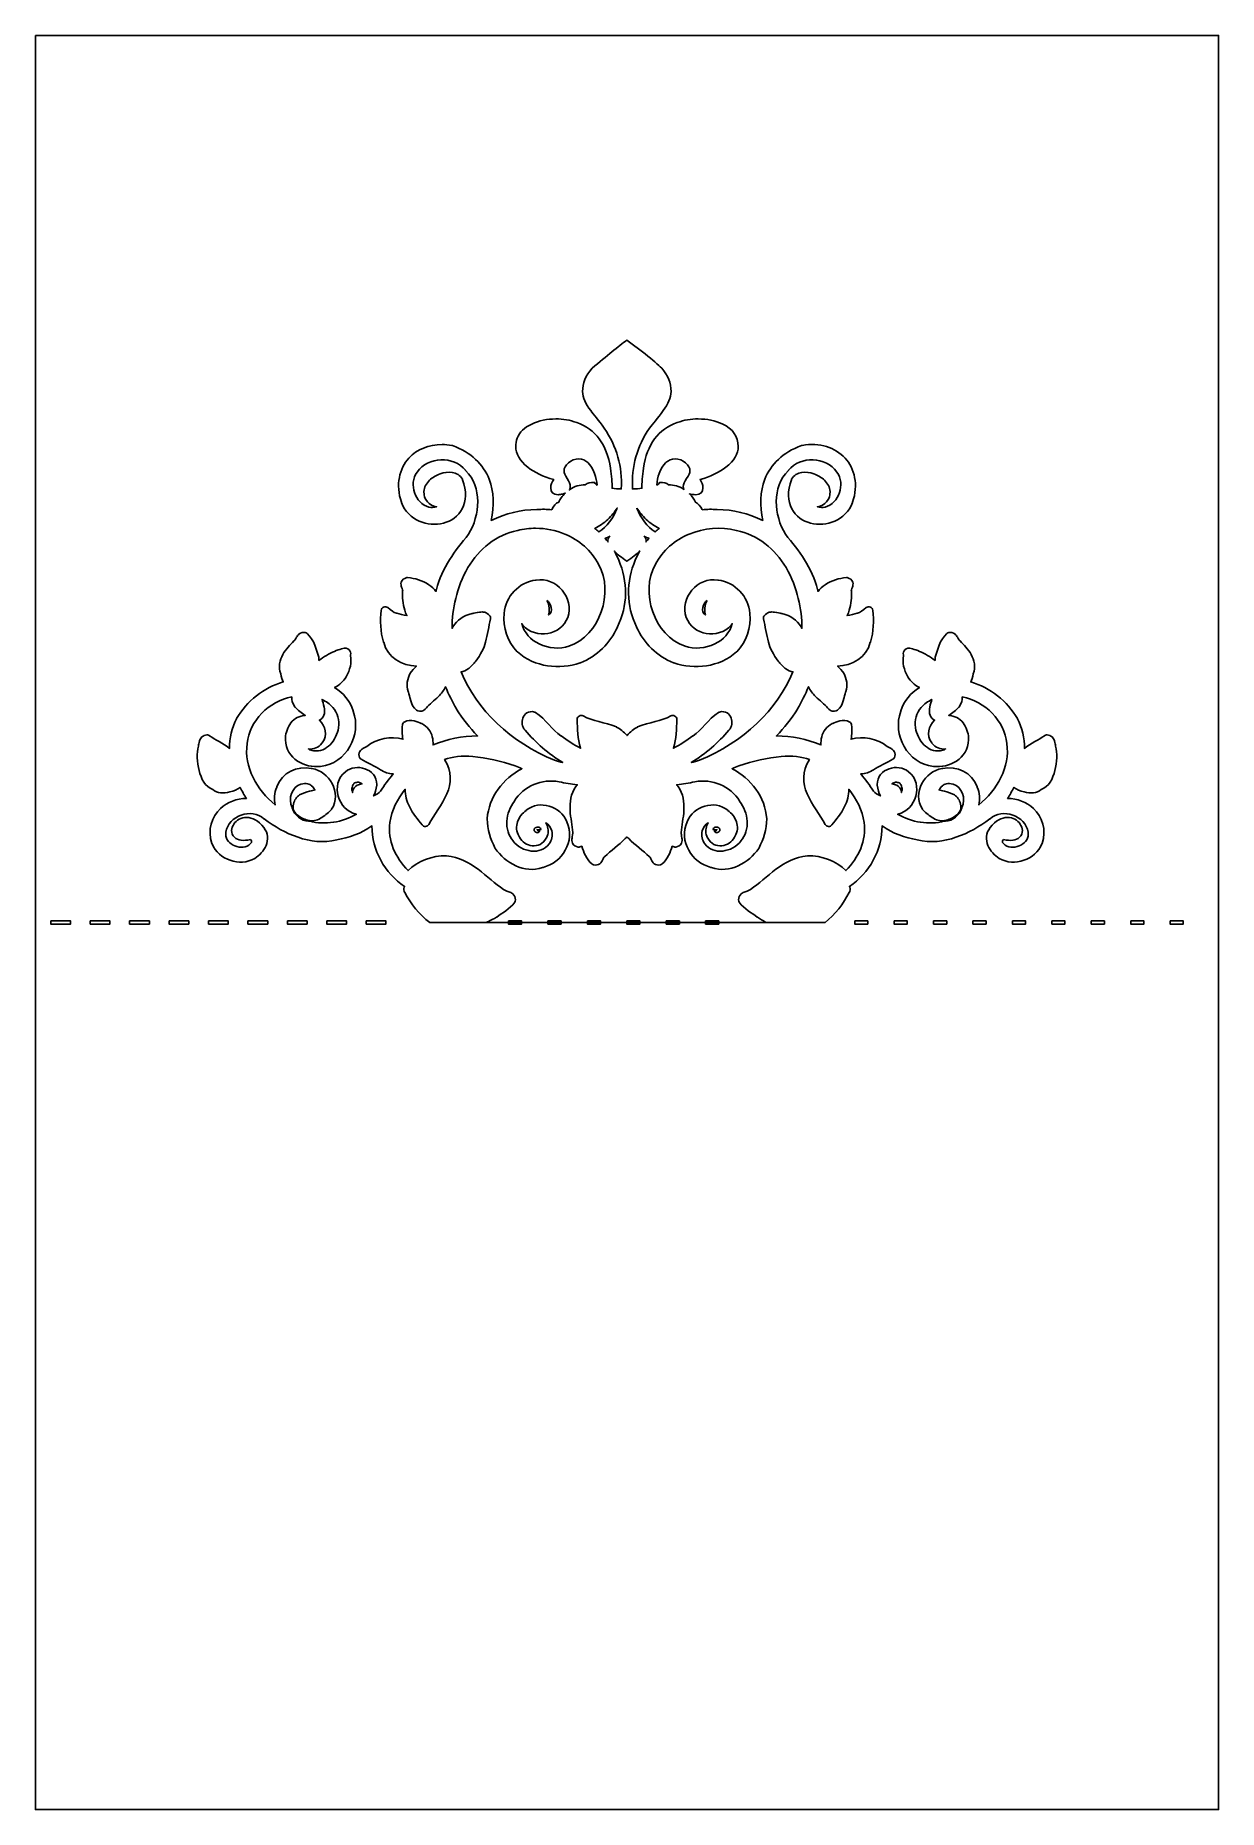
# Model space of a CAD drawing. Header units: centimetres. Extents: x -4.8 to 4.8, y -7.1 to 7.1.
import ezdxf

# ---------------------------------------------------------------- set-up
doc = ezdxf.new("R2010")
doc.units = ezdxf.units.CM
doc.header["$MEASUREMENT"] = 0
doc.layers.add('Layer 1', color=7, linetype='Continuous')

msp = doc.modelspace()

# ---------------------------------------------------------------- linework, layer by layer
at = {"layer": 'Layer 1', "color": 1}
for points, knots in [([(-4.76231, 7.14389), (-4.76231, 7.14389), (-4.76231, -7.14361), (-4.76231, -7.14361), (-4.76231, -7.14361), (-4.76231, -7.14361), (4.76269, -7.14361), (4.76269, -7.14361), (4.76269, -7.14361), (4.76269, -7.14361), (4.76269, 7.14389), (4.76269, 7.14389), (4.76269, 7.14389), (4.76269, 7.14389), (-4.76231, 7.14389), (-4.76231, 7.14389)], [0, 0, 0, 0, 0.2, 0.2, 0.2, 0.2, 0.4, 0.4, 0.4, 0.4, 0.6, 0.6, 0.6, 0.6, 1, 1, 1, 1]), ([(-1.58792, -0.00009), (-1.66978, 0.05959), (-1.74263, 0.1548), (-1.78905, 0.24075), (-1.78905, 0.24075), (-1.78972, 0.242), (-1.79021, 0.24273), (-1.7907, 0.24406), (-1.7907, 0.24406), (-1.7956, 0.25662), (-1.79763, 0.27081), (-1.79318, 0.2854), (-1.79318, 0.2854), (-1.79258, 0.28736), (-1.79157, 0.28852), (-1.7907, 0.29036), (-1.7907, 0.29036), (-1.94975, 0.39771), (-2.05572, 0.58338), (-2.05363, 0.77736), (-2.05363, 0.77736), (-2.13846, 0.71828), (-2.23822, 0.68395), (-2.33723, 0.66491), (-2.33723, 0.66491), (-2.55209, 0.61543), (-2.75852, 0.71427), (-2.92014, 0.83441), (-2.92014, 0.83441), (-2.92107, 0.83507), (-2.92259, 0.83531), (-2.92345, 0.83606), (-2.92345, 0.83606), (-3.02166, 0.92592), (-3.21029, 0.86001), (-3.22855, 0.72857), (-3.22855, 0.72857), (-3.22865, 0.72825), (-3.22845, 0.72724), (-3.22855, 0.72692), (-3.22855, 0.72692), (-3.23628, 0.68108), (-3.21134, 0.64543), (-3.1715, 0.62357), (-3.1715, 0.62357), (-3.13166, 0.60171), (-3.08046, 0.59957), (-3.045, 0.62357), (-3.045, 0.62357), (-3.0302, 0.63362), (-3.02352, 0.64512), (-3.02268, 0.65086), (-3.02268, 0.65086), (-3.02206, 0.65504), (-3.02424, 0.66068), (-3.03178, 0.66822), (-3.03178, 0.66822), (-3.08945, 0.6558), (-3.1331, 0.6599), (-3.16076, 0.68641), (-3.16076, 0.68641), (-3.17608, 0.70109), (-3.18339, 0.72196), (-3.18308, 0.74098), (-3.18308, 0.74098), (-3.18278, 0.76), (-3.17525, 0.77768), (-3.16489, 0.79307), (-3.16489, 0.79307), (-3.14418, 0.82384), (-3.10691, 0.84754), (-3.06154, 0.84681), (-3.06154, 0.84681), (-3.01659, 0.84609), (-2.96774, 0.82069), (-2.92429, 0.76578), (-2.92429, 0.76578), (-2.92387, 0.76526), (-2.92388, 0.76466), (-2.92346, 0.76413), (-2.92346, 0.76413), (-2.92346, 0.76413), (-2.92429, 0.76413), (-2.92429, 0.76413), (-2.92429, 0.76413), (-2.88749, 0.72112), (-2.8876, 0.66426), (-2.9061, 0.62026), (-2.9061, 0.62026), (-2.92481, 0.57578), (-2.95857, 0.53954), (-2.9954, 0.51608), (-2.9954, 0.51608), (-2.9959, 0.51582), (-2.99654, 0.51549), (-2.99705, 0.51525), (-2.99705, 0.51525), (-3.11859, 0.44702), (-3.28643, 0.5056), (-3.34101, 0.63349), (-3.34101, 0.63349), (-3.34134, 0.63417), (-3.34156, 0.63445), (-3.34184, 0.63514), (-3.34184, 0.63514), (-3.38007, 0.74636), (-3.34324, 0.85154), (-3.27156, 0.91791), (-3.27156, 0.91791), (-3.21671, 0.9687), (-3.14259, 0.99857), (-3.06403, 0.99977), (-3.06403, 0.99977), (-3.08248, 1.02796), (-3.09873, 1.05732), (-3.11447, 1.08741), (-3.11447, 1.08741), (-3.13784, 1.0724), (-3.16615, 1.06014), (-3.19715, 1.05186), (-3.19715, 1.05186), (-3.22148, 1.04536), (-3.24709, 1.04189), (-3.27239, 1.04442), (-3.27239, 1.04442), (-3.29462, 1.04664), (-3.31702, 1.05491), (-3.33523, 1.07088), (-3.33523, 1.07088), (-3.39672, 1.09354), (-3.42863, 1.15813), (-3.4452, 1.22384), (-3.4452, 1.22384), (-3.46242, 1.2921), (-3.46375, 1.36557), (-3.45099, 1.4198), (-3.45099, 1.4198), (-3.45069, 1.4209), (-3.45058, 1.42204), (-3.45016, 1.42311), (-3.45016, 1.42311), (-3.44755, 1.43068), (-3.44775, 1.44465), (-3.44189, 1.46445), (-3.44189, 1.46445), (-3.43896, 1.47435), (-3.43324, 1.4867), (-3.42205, 1.49587), (-3.42205, 1.49587), (-3.41086, 1.50504), (-3.39701, 1.50956), (-3.38236, 1.51075), (-3.38236, 1.51075), (-3.37435, 1.51141), (-3.36646, 1.50896), (-3.36004, 1.50414), (-3.36004, 1.50414), (-3.31502, 1.47088), (-3.25315, 1.44442), (-3.19964, 1.40244), (-3.19964, 1.40244), (-3.20014, 1.48429), (-3.18344, 1.56769), (-3.14342, 1.64139), (-3.14342, 1.64139), (-3.14324, 1.64174), (-3.14279, 1.64187), (-3.14259, 1.64222), (-3.14259, 1.64222), (-3.06076, 1.78273), (-2.92642, 1.89298), (-2.76721, 1.9374), (-2.76721, 1.9374), (-2.7745, 1.95374), (-2.78271, 1.976), (-2.78705, 2.00189), (-2.78705, 2.00189), (-2.7871, 2.00228), (-2.787, 2.00233), (-2.78705, 2.00272), (-2.78705, 2.00272), (-2.80909, 2.05826), (-2.79594, 2.11357), (-2.77134, 2.15734), (-2.77134, 2.15734), (-2.74658, 2.20139), (-2.71103, 2.23738), (-2.68204, 2.26731), (-2.68204, 2.26731), (-2.67961, 2.26984), (-2.67688, 2.27228), (-2.67377, 2.27392), (-2.67377, 2.27392), (-2.67517, 2.27319), (-2.66865, 2.28089), (-2.65971, 2.29707), (-2.65971, 2.29707), (-2.65524, 2.30516), (-2.6499, 2.31541), (-2.63821, 2.32436), (-2.63821, 2.32436), (-2.62652, 2.3333), (-2.60724, 2.33864), (-2.59108, 2.33511), (-2.59108, 2.33511), (-2.58565, 2.33384), (-2.58033, 2.33058), (-2.5762, 2.32684), (-2.5762, 2.32684), (-2.51698, 2.27457), (-2.50047, 2.19672), (-2.48194, 2.1375), (-2.48194, 2.1375), (-2.48138, 2.13581), (-2.48056, 2.1343), (-2.48029, 2.13254), (-2.48029, 2.13254), (-2.47922, 2.12493), (-2.48034, 2.11761), (-2.48029, 2.11022), (-2.48029, 2.11022), (-2.46096, 2.125), (-2.44055, 2.13857), (-2.41993, 2.15073), (-2.41993, 2.15073), (-2.37588, 2.17671), (-2.33291, 2.19521), (-2.29921, 2.20365), (-2.29921, 2.20365), (-2.28236, 2.20787), (-2.26918, 2.21515), (-2.24629, 2.20365), (-2.24629, 2.20365), (-2.23484, 2.1979), (-2.22342, 2.17908), (-2.22397, 2.16562), (-2.22397, 2.16562), (-2.22424, 2.15898), (-2.22537, 2.15369), (-2.22728, 2.14908), (-2.22728, 2.14908), (-2.21431, 2.09767), (-2.22827, 2.03484), (-2.26201, 1.97793), (-2.26201, 1.97793), (-2.28286, 1.94275), (-2.31415, 1.91147), (-2.35379, 1.89194), (-2.35379, 1.89194), (-2.28551, 1.84947), (-2.22791, 1.78756), (-2.20579, 1.70508), (-2.20579, 1.70508), (-2.20527, 1.70377), (-2.20463, 1.70226), (-2.20414, 1.70095), (-2.20414, 1.70095), (-2.13392, 1.51431), (-2.25957, 1.27703), (-2.46624, 1.25777), (-2.46624, 1.25777), (-2.46691, 1.25772), (-2.46722, 1.257), (-2.46789, 1.25694), (-2.46789, 1.25694), (-2.46789, 1.25694), (-2.46789, 1.25777), (-2.46789, 1.25777), (-2.46789, 1.25777), (-2.53157, 1.24892), (-2.59901, 1.26466), (-2.6531, 1.30076), (-2.6531, 1.30076), (-2.70776, 1.33725), (-2.74928, 1.39678), (-2.74984, 1.47026), (-2.74984, 1.47026), (-2.75064, 1.51257), (-2.73937, 1.55724), (-2.71511, 1.59511), (-2.71511, 1.59511), (-2.69199, 1.6312), (-2.65353, 1.66038), (-2.60514, 1.66622), (-2.60514, 1.66622), (-2.60447, 1.66641), (-2.60416, 1.66686), (-2.60349, 1.66705), (-2.60349, 1.66705), (-2.60176, 1.66724), (-2.60029, 1.66775), (-2.59853, 1.66788), (-2.59853, 1.66788), (-2.59853, 1.66788), (-2.59853, 1.66705), (-2.59853, 1.66705), (-2.59853, 1.66705), (-2.59564, 1.66771), (-2.59313, 1.66743), (-2.59026, 1.66788), (-2.59026, 1.66788), (-2.6215, 1.68804), (-2.64926, 1.71189), (-2.66881, 1.73072), (-2.66881, 1.73072), (-2.67034, 1.73222), (-2.67174, 1.73391), (-2.67294, 1.73568), (-2.67294, 1.73568), (-2.6934, 1.76466), (-2.70093, 1.79288), (-2.6994, 1.81671), (-2.6994, 1.81671), (-2.69937, 1.81723), (-2.69945, 1.81702), (-2.6994, 1.81754), (-2.6994, 1.81754), (-2.88172, 1.78084), (-3.03806, 1.62624), (-3.05907, 1.44134), (-3.05907, 1.44134), (-3.08231, 1.25174), (-2.98103, 1.06732), (-2.83335, 0.94773), (-2.83335, 0.94773), (-2.8421, 0.99408), (-2.84143, 1.04247), (-2.82012, 1.08912), (-2.82012, 1.08912), (-2.8195, 1.09047), (-2.81912, 1.09191), (-2.81847, 1.09325), (-2.81847, 1.09325), (-2.77868, 1.20618), (-2.65455, 1.26644), (-2.54148, 1.24042), (-2.54148, 1.24042), (-2.54115, 1.24034), (-2.54015, 1.2405), (-2.53983, 1.24042), (-2.53983, 1.24042), (-2.53893, 1.24021), (-2.53825, 1.24063), (-2.53735, 1.24042), (-2.53735, 1.24042), (-2.53735, 1.24042), (-2.53735, 1.23959), (-2.53735, 1.23959), (-2.53735, 1.23959), (-2.4655, 1.22903), (-2.40646, 1.18042), (-2.37364, 1.11887), (-2.37364, 1.11887), (-2.34026, 1.05627), (-2.3336, 0.97711), (-2.37777, 0.91216), (-2.37777, 0.91216), (-2.37848, 0.9111), (-2.38025, 0.90982), (-2.38108, 0.90885), (-2.38108, 0.90885), (-2.39856, 0.8885), (-2.42493, 0.86498), (-2.45632, 0.84601), (-2.45632, 0.84601), (-2.48579, 0.8282), (-2.51957, 0.81227), (-2.55637, 0.82121), (-2.55637, 0.82121), (-2.55709, 0.82129), (-2.55813, 0.82113), (-2.55885, 0.82121), (-2.55885, 0.82121), (-2.56054, 0.82167), (-2.56128, 0.8223), (-2.56298, 0.82286), (-2.56298, 0.82286), (-2.59106, 0.82731), (-2.6194, 0.84054), (-2.64566, 0.86007), (-2.64566, 0.86007), (-2.65989, 0.87065), (-2.67307, 0.88257), (-2.68204, 0.89976), (-2.68204, 0.89976), (-2.68955, 0.91417), (-2.69167, 0.93647), (-2.68369, 0.95433), (-2.68369, 0.95433), (-2.68007, 0.98668), (-2.65976, 1.01257), (-2.63656, 1.02709), (-2.63656, 1.02709), (-2.61091, 1.04315), (-2.58197, 1.05061), (-2.55636, 1.05686), (-2.55636, 1.05686), (-2.53657, 1.06169), (-2.52288, 1.06503), (-2.51171, 1.06844), (-2.51171, 1.06844), (-2.5189, 1.07939), (-2.52663, 1.0908), (-2.539, 1.10069), (-2.539, 1.10069), (-2.55739, 1.11539), (-2.57999, 1.12588), (-2.62499, 1.11475), (-2.62499, 1.11475), (-2.69835, 1.09391), (-2.73069, 0.99631), (-2.69692, 0.92706), (-2.69692, 0.92706), (-2.69627, 0.92561), (-2.69653, 0.92446), (-2.69609, 0.92293), (-2.69609, 0.92293), (-2.67712, 0.86367), (-2.6246, 0.8187), (-2.56297, 0.81627), (-2.56297, 0.81627), (-2.5608, 0.81616), (-2.55846, 0.81599), (-2.55636, 0.81544), (-2.55636, 0.81544), (-2.42842, 0.78445), (-2.29173, 0.80702), (-2.1785, 0.87249), (-2.1785, 0.87249), (-2.17899, 0.8726), (-2.17966, 0.87238), (-2.18015, 0.87249), (-2.18015, 0.87249), (-2.18047, 0.8726), (-2.18065, 0.87322), (-2.18098, 0.87332), (-2.18098, 0.87332), (-2.25456, 0.8897), (-2.30586, 0.9499), (-2.32485, 1.01719), (-2.32485, 1.01719), (-2.34411, 1.08546), (-2.33065, 1.16545), (-2.26697, 1.21397), (-2.26697, 1.21397), (-2.22247, 1.25077), (-2.16153, 1.25614), (-2.10987, 1.23877), (-2.10987, 1.23877), (-2.05821, 1.22141), (-2.01234, 1.1749), (-2.01396, 1.11061), (-2.01396, 1.11061), (-2.01393, 1.10943), (-2.01385, 1.10848), (-2.01396, 1.1073), (-2.01396, 1.1073), (-2.01886, 1.07105), (-2.028, 1.04228), (-2.03959, 1.01966), (-2.03959, 1.01966), (-2.0187, 1.02943), (-1.99896, 1.04205), (-1.98419, 1.05687), (-1.98419, 1.05687), (-1.95444, 1.10587), (-1.92026, 1.15241), (-1.88249, 1.1966), (-1.88249, 1.1966), (-1.91862, 1.1987), (-1.95392, 1.2092), (-1.98419, 1.2305), (-1.98419, 1.2305), (-1.98419, 1.2305), (-1.98502, 1.2305), (-1.98502, 1.2305), (-1.98502, 1.2305), (-2.02613, 1.25667), (-2.09315, 1.28797), (-2.14046, 1.31566), (-2.14046, 1.31566), (-2.14584, 1.31888), (-2.15006, 1.32328), (-2.15286, 1.32889), (-2.15286, 1.32889), (-2.16027, 1.34332), (-2.15942, 1.36517), (-2.15121, 1.37767), (-2.15121, 1.37767), (-2.143, 1.39017), (-2.13364, 1.39621), (-2.12558, 1.40082), (-2.12558, 1.40082), (-2.11147, 1.40888), (-2.09743, 1.41633), (-2.09664, 1.4157), (-2.09664, 1.4157), (-2.09573, 1.41659), (-2.09516, 1.4174), (-2.09416, 1.41818), (-2.09416, 1.41818), (-2.01499, 1.4833), (-1.90012, 1.50237), (-1.80395, 1.47606), (-1.80395, 1.47606), (-1.81124, 1.51443), (-1.81295, 1.55355), (-1.80808, 1.59099), (-1.80808, 1.59099), (-1.80678, 1.60048), (-1.80125, 1.60895), (-1.7932, 1.61414), (-1.7932, 1.61414), (-1.76661, 1.63146), (-1.73616, 1.62922), (-1.713, 1.62324), (-1.713, 1.62324), (-1.68984, 1.61725), (-1.66981, 1.60737), (-1.65595, 1.60257), (-1.65595, 1.60257), (-1.65497, 1.60231), (-1.65359, 1.60208), (-1.65264, 1.60174), (-1.65264, 1.60174), (-1.60606, 1.5808), (-1.57854, 1.53891), (-1.56748, 1.49591), (-1.56748, 1.49591), (-1.56186, 1.47407), (-1.56049, 1.45269), (-1.56169, 1.43059), (-1.56169, 1.43059), (-1.44819, 1.47631), (-1.32637, 1.50374), (-1.20285, 1.50252), (-1.20285, 1.50252), (-1.26623, 1.56884), (-1.32392, 1.64052), (-1.37235, 1.71915), (-1.37235, 1.71915), (-1.37248, 1.71931), (-1.37222, 1.71982), (-1.37235, 1.71998), (-1.37235, 1.71998), (-1.40591, 1.77712), (-1.43477, 1.83782), (-1.46165, 1.8994), (-1.46165, 1.8994), (-1.47491, 1.86861), (-1.49509, 1.84226), (-1.51705, 1.82085), (-1.51705, 1.82085), (-1.55291, 1.78589), (-1.59096, 1.75847), (-1.61462, 1.72907), (-1.61462, 1.72907), (-1.62673, 1.71286), (-1.64754, 1.6996), (-1.66836, 1.70178), (-1.66836, 1.70178), (-1.68918, 1.70396), (-1.70212, 1.71621), (-1.71135, 1.72741), (-1.71135, 1.72741), (-1.72874, 1.7485), (-1.7376, 1.77236), (-1.74194, 1.79273), (-1.74194, 1.79273), (-1.74238, 1.79408), (-1.74233, 1.79551), (-1.74277, 1.79686), (-1.74277, 1.79686), (-1.74915, 1.81658), (-1.75449, 1.8358), (-1.75931, 1.85556), (-1.75931, 1.85556), (-1.7596, 1.85673), (-1.76068, 1.8577), (-1.76096, 1.85887), (-1.76096, 1.85887), (-1.76096, 1.85887), (-1.76096, 1.8597), (-1.76096, 1.8597), (-1.76096, 1.8597), (-1.77883, 1.91168), (-1.76934, 1.96426), (-1.74442, 2.00687), (-1.74442, 2.00687), (-1.73157, 2.02884), (-1.71418, 2.04837), (-1.69481, 2.06475), (-1.69481, 2.06475), (-1.80982, 2.0679), (-1.92858, 2.13459), (-1.95857, 2.25657), (-1.95857, 2.25657), (-1.95857, 2.25657), (-1.9594, 2.25574), (-1.9594, 2.25574), (-1.9594, 2.25574), (-1.95959, 2.25628), (-1.95921, 2.25685), (-1.9594, 2.25739), (-1.9594, 2.25739), (-1.95959, 2.25793), (-1.95921, 2.2585), (-1.9594, 2.25904), (-1.9594, 2.25904), (-1.98703, 2.34331), (-1.98757, 2.4307), (-1.97924, 2.5137), (-1.97924, 2.5137), (-1.97799, 2.52569), (-1.97053, 2.53637), (-1.9594, 2.54099), (-1.9594, 2.54099), (-1.94826, 2.5456), (-1.93486, 2.54362), (-1.9255, 2.53603), (-1.9255, 2.53603), (-1.89728, 2.51335), (-1.87936, 2.49622), (-1.85687, 2.49221), (-1.85687, 2.49221), (-1.85568, 2.49194), (-1.85472, 2.49178), (-1.85356, 2.49138), (-1.85356, 2.49138), (-1.82907, 2.4842), (-1.80085, 2.47863), (-1.7717, 2.47154), (-1.7717, 2.47154), (-1.77925, 2.4857), (-1.78536, 2.5004), (-1.78989, 2.51536), (-1.78989, 2.51536), (-1.80551, 2.56699), (-1.80749, 2.62092), (-1.80808, 2.66667), (-1.80808, 2.66667), (-1.80806, 2.67059), (-1.80699, 2.67458), (-1.8056, 2.67825), (-1.8056, 2.67825), (-1.80774, 2.67226), (-1.80848, 2.6826), (-1.8147, 2.7014), (-1.8147, 2.7014), (-1.81781, 2.7108), (-1.8226, 2.72443), (-1.81718, 2.74191), (-1.81718, 2.74191), (-1.81176, 2.75939), (-1.79388, 2.77198), (-1.77749, 2.77664), (-1.77749, 2.77664), (-1.77371, 2.77772), (-1.76984, 2.77861), (-1.76591, 2.77829), (-1.76591, 2.77829), (-1.70881, 2.77328), (-1.64657, 2.75429), (-1.59476, 2.71959), (-1.59476, 2.71959), (-1.57341, 2.70529), (-1.55376, 2.68733), (-1.53771, 2.66667), (-1.53771, 2.66667), (-1.53655, 2.67087), (-1.53652, 2.67598), (-1.53523, 2.6799), (-1.53523, 2.6799), (-1.53499, 2.68081), (-1.53463, 2.68147), (-1.5344, 2.68238), (-1.5344, 2.68238), (-1.49063, 2.85446), (-1.38374, 2.99765), (-1.27478, 3.12638), (-1.27478, 3.12638), (-1.22918, 3.20362), (-1.20116, 3.29937), (-1.20202, 3.39179), (-1.20202, 3.39179), (-1.20289, 3.48488), (-1.23206, 3.57261), (-1.29876, 3.63901), (-1.29876, 3.63901), (-1.2997, 3.63996), (-1.30042, 3.64126), (-1.30124, 3.64232), (-1.30124, 3.64232), (-1.39344, 3.76064), (-1.6052, 3.75439), (-1.68819, 3.62744), (-1.68819, 3.62744), (-1.68866, 3.62679), (-1.68933, 3.6264), (-1.68984, 3.62579), (-1.68984, 3.62579), (-1.76012, 3.5331), (-1.70597, 3.37514), (-1.59476, 3.3455), (-1.59476, 3.3455), (-1.59444, 3.34539), (-1.59343, 3.34561), (-1.59311, 3.3455), (-1.59311, 3.3455), (-1.57583, 3.34032), (-1.55452, 3.34171), (-1.53358, 3.34798), (-1.53358, 3.34798), (-1.58988, 3.35831), (-1.63996, 3.40614), (-1.63445, 3.47035), (-1.63445, 3.47035), (-1.63297, 3.50624), (-1.61459, 3.5376), (-1.59063, 3.5613), (-1.59063, 3.5613), (-1.56667, 3.585), (-1.53656, 3.60218), (-1.50464, 3.61339), (-1.50464, 3.61339), (-1.47272, 3.6246), (-1.43916, 3.62998), (-1.40707, 3.62497), (-1.40707, 3.62497), (-1.37498, 3.61995), (-1.34219, 3.60286), (-1.32521, 3.57123), (-1.32521, 3.57123), (-1.32447, 3.56981), (-1.32408, 3.56778), (-1.32356, 3.56627), (-1.32356, 3.56627), (-1.29012, 3.47332), (-1.29443, 3.393), (-1.32604, 3.33228), (-1.32604, 3.33228), (-1.35765, 3.27155), (-1.4153, 3.23305), (-1.47818, 3.21652), (-1.47818, 3.21652), (-1.60394, 3.18346), (-1.75972, 3.237), (-1.81552, 3.38354), (-1.81552, 3.38354), (-1.81571, 3.38407), (-1.8162, 3.38465), (-1.81635, 3.38519), (-1.81635, 3.38519), (-1.86303, 3.52609), (-1.83404, 3.65543), (-1.75517, 3.74072), (-1.75517, 3.74072), (-1.69109, 3.81002), (-1.59586, 3.84957), (-1.48728, 3.84903), (-1.48728, 3.84903), (-1.46222, 3.8489), (-1.43664, 3.84695), (-1.41039, 3.84242), (-1.41039, 3.84242), (-1.40853, 3.84205), (-1.40637, 3.84145), (-1.4046, 3.84077), (-1.4046, 3.84077), (-1.25442, 3.78712), (-1.15635, 3.68951), (-1.10942, 3.56957), (-1.10942, 3.56957), (-1.07034, 3.46968), (-1.06811, 3.35498), (-1.09288, 3.23801), (-1.09288, 3.23801), (-0.97905, 3.29313), (-0.85393, 3.32627), (-0.7266, 3.32565), (-0.7266, 3.32565), (-0.72583, 3.32565), (-0.72489, 3.32566), (-0.72412, 3.32565), (-0.72412, 3.32565), (-0.72373, 3.32568), (-0.72368, 3.32562), (-0.72329, 3.32565), (-0.72329, 3.32565), (-0.68427, 3.32909), (-0.64458, 3.32851), (-0.60588, 3.324), (-0.60588, 3.324), (-0.60567, 3.32458), (-0.60529, 3.32507), (-0.60505, 3.32565), (-0.60505, 3.32565), (-0.5929, 3.35578), (-0.57456, 3.37544), (-0.54965, 3.38518), (-0.54965, 3.38518), (-0.53995, 3.40918), (-0.5228, 3.43375), (-0.49673, 3.45794), (-0.49673, 3.45794), (-0.50335, 3.45509), (-0.50998, 3.45254), (-0.51823, 3.4505), (-0.51823, 3.4505), (-0.53016, 3.44751), (-0.54262, 3.44554), (-0.55461, 3.44554), (-0.55461, 3.44554), (-0.59446, 3.44554), (-0.61414, 3.46467), (-0.61414, 3.50176), (-0.61414, 3.50176), (-0.61414, 3.52554), (-0.6061, 3.54716), (-0.59016, 3.56791), (-0.59016, 3.56791), (-0.67589, 3.59169), (-0.7455, 3.62493), (-0.79935, 3.66796), (-0.79935, 3.66796), (-0.86317, 3.71841), (-0.89526, 3.77415), (-0.89526, 3.83498), (-0.89526, 3.83498), (-0.89526, 3.85577), (-0.89165, 3.87802), (-0.88368, 3.9003), (-0.88368, 3.9003), (-0.86573, 3.94926), (-0.82691, 3.98693), (-0.7671, 4.0144), (-0.7671, 4.0144), (-0.70729, 4.04187), (-0.64258, 4.05574), (-0.5728, 4.05574), (-0.5728, 4.05574), (-0.51494, 4.05574), (-0.45874, 4.04609), (-0.40495, 4.0268), (-0.40495, 4.0268), (-0.25339, 3.97336), (-0.1628, 3.85113), (-0.13293, 3.65969), (-0.13293, 3.65969), (-0.12295, 3.59588), (-0.11852, 3.54132), (-0.12053, 3.49681), (-0.12053, 3.49681), (-0.09857, 3.49382), (-0.07398, 3.49268), (-0.04612, 3.49268), (-0.04612, 3.49268), (-0.03614, 3.67076), (-0.08171, 3.83375), (-0.18337, 3.98216), (-0.18337, 3.98216), (-0.23119, 4.04448), (-0.26771, 4.09151), (-0.29168, 4.12272), (-0.29168, 4.12272), (-0.33354, 4.17761), (-0.35505, 4.229), (-0.357, 4.27651), (-0.357, 4.27651), (-0.35901, 4.34326), (-0.33312, 4.40549), (-0.27928, 4.46337), (-0.27928, 4.46337), (-0.16167, 4.56577), (-0.06925, 4.64096), (-0.00147, 4.68992), (-0.00147, 4.68992), (-0.00147, 4.68992), (0.1457, 4.57913), (0.1457, 4.57913), (0.1457, 4.57913), (0.20745, 4.53162), (0.25172, 4.49304), (0.27965, 4.46337), (0.27965, 4.46337), (0.33149, 4.40698), (0.3569, 4.34476), (0.35489, 4.27651), (0.35489, 4.27651), (0.35294, 4.22751), (0.33196, 4.17612), (0.29205, 4.12272), (0.29205, 4.12272), (0.24423, 4.06036), (0.20717, 4.01332), (0.18126, 3.98216), (0.18126, 3.98216), (0.08154, 3.83674), (0.03598, 3.67375), (0.04401, 3.49268), (0.04401, 3.49268), (0.07187, 3.49268), (0.09699, 3.49382), (0.1209, 3.49681), (0.1209, 3.49681), (0.11895, 3.53983), (0.12332, 3.59439), (0.1333, 3.65969), (0.1333, 3.65969), (0.16116, 3.85113), (0.25182, 3.97336), (0.40532, 4.0268), (0.40532, 4.0268), (0.45916, 4.04609), (0.51536, 4.05574), (0.57317, 4.05574), (0.57317, 4.05574), (0.64496, 4.05574), (0.70967, 4.04277), (0.76747, 4.01605), (0.76747, 4.01605), (0.85319, 3.97447), (0.89563, 3.91364), (0.89563, 3.83498), (0.89563, 3.83498), (0.89563, 3.77416), (0.86301, 3.71841), (0.79724, 3.66796), (0.79724, 3.66796), (0.74145, 3.62493), (0.67183, 3.59169), (0.58805, 3.56791), (0.58805, 3.56791), (0.60399, 3.54717), (0.61203, 3.52554), (0.61203, 3.50176), (0.61203, 3.50176), (0.61203, 3.46467), (0.59282, 3.44554), (0.55498, 3.44554), (0.55498, 3.44554), (0.5344, 3.44554), (0.51722, 3.44805), (0.50289, 3.45215), (0.50289, 3.45215), (0.52607, 3.42951), (0.54195, 3.40684), (0.55085, 3.38435), (0.55085, 3.38435), (0.57428, 3.37432), (0.59231, 3.35489), (0.60542, 3.32565), (0.60542, 3.32565), (0.60566, 3.32511), (0.60602, 3.32454), (0.60625, 3.324), (0.60625, 3.324), (0.64495, 3.32851), (0.68464, 3.32909), (0.72366, 3.32565), (0.72366, 3.32565), (0.72405, 3.32562), (0.7241, 3.32568), (0.72449, 3.32565), (0.72449, 3.32565), (0.72526, 3.32566), (0.7262, 3.32565), (0.72697, 3.32565), (0.72697, 3.32565), (0.8543, 3.32627), (0.97942, 3.29312), (1.09325, 3.23801), (1.09325, 3.23801), (1.06848, 3.35498), (1.07071, 3.46968), (1.10979, 3.56957), (1.10979, 3.56957), (1.15671, 3.6895), (1.25479, 3.78712), (1.40497, 3.84077), (1.40497, 3.84077), (1.40674, 3.84146), (1.4089, 3.84205), (1.41076, 3.84242), (1.41076, 3.84242), (1.55076, 3.86659), (1.67667, 3.82602), (1.75555, 3.74072), (1.75555, 3.74072), (1.83442, 3.65542), (1.86342, 3.52608), (1.81673, 3.38519), (1.81673, 3.38519), (1.81657, 3.38465), (1.81608, 3.38407), (1.8159, 3.38354), (1.8159, 3.38354), (1.7601, 3.237), (1.60432, 3.18346), (1.47856, 3.21652), (1.47856, 3.21652), (1.41568, 3.23305), (1.35804, 3.27155), (1.32642, 3.33228), (1.32642, 3.33228), (1.29481, 3.39301), (1.2905, 3.47332), (1.32394, 3.56627), (1.32394, 3.56627), (1.32447, 3.56778), (1.32485, 3.56981), (1.32559, 3.57123), (1.32559, 3.57123), (1.34257, 3.60287), (1.37536, 3.61995), (1.40745, 3.62497), (1.40745, 3.62497), (1.43954, 3.62999), (1.47309, 3.6246), (1.50502, 3.61339), (1.50502, 3.61339), (1.53694, 3.60218), (1.56705, 3.585), (1.59101, 3.5613), (1.59101, 3.5613), (1.61497, 3.5376), (1.63335, 3.50624), (1.63483, 3.47035), (1.63483, 3.47035), (1.64033, 3.40614), (1.59026, 3.35831), (1.53396, 3.34798), (1.53396, 3.34798), (1.5549, 3.3417), (1.57621, 3.34032), (1.59349, 3.3455), (1.59349, 3.3455), (1.59381, 3.34561), (1.59482, 3.34539), (1.59514, 3.3455), (1.59514, 3.3455), (1.70635, 3.37514), (1.76051, 3.5331), (1.69022, 3.62579), (1.69022, 3.62579), (1.6897, 3.62641), (1.68903, 3.62679), (1.68857, 3.62744), (1.68857, 3.62744), (1.60558, 3.75439), (1.39382, 3.76064), (1.30162, 3.64232), (1.30162, 3.64232), (1.3008, 3.64126), (1.30009, 3.63996), (1.29914, 3.63901), (1.29914, 3.63901), (1.23244, 3.57261), (1.20327, 3.48488), (1.2024, 3.39179), (1.2024, 3.39179), (1.20154, 3.29937), (1.22956, 3.20362), (1.27516, 3.12638), (1.27516, 3.12638), (1.38413, 2.99765), (1.49102, 2.85446), (1.53478, 2.68238), (1.53478, 2.68238), (1.53502, 2.68147), (1.53538, 2.68081), (1.53561, 2.6799), (1.53561, 2.6799), (1.5369, 2.67598), (1.53693, 2.67087), (1.53809, 2.66667), (1.53809, 2.66667), (1.55414, 2.68732), (1.57379, 2.70529), (1.59514, 2.71959), (1.59514, 2.71959), (1.64695, 2.75429), (1.70919, 2.77329), (1.76629, 2.77829), (1.76629, 2.77829), (1.77021, 2.77861), (1.77408, 2.77771), (1.77787, 2.77664), (1.77787, 2.77664), (1.79426, 2.77199), (1.81214, 2.7594), (1.81756, 2.74191), (1.81756, 2.74191), (1.82298, 2.72443), (1.81819, 2.71079), (1.81508, 2.7014), (1.81508, 2.7014), (1.80887, 2.6826), (1.80813, 2.67226), (1.80598, 2.67825), (1.80598, 2.67825), (1.80737, 2.67459), (1.80844, 2.67059), (1.80846, 2.66667), (1.80846, 2.66667), (1.80788, 2.62093), (1.80589, 2.56699), (1.79027, 2.51536), (1.79027, 2.51536), (1.78574, 2.5004), (1.77963, 2.4857), (1.77208, 2.47154), (1.77208, 2.47154), (1.80123, 2.47863), (1.82944, 2.4842), (1.85394, 2.49138), (1.85394, 2.49138), (1.85509, 2.49178), (1.85606, 2.49194), (1.85725, 2.49221), (1.85725, 2.49221), (1.87973, 2.49622), (1.89765, 2.51335), (1.92588, 2.53603), (1.92588, 2.53603), (1.93524, 2.54362), (1.94864, 2.54561), (1.95978, 2.54099), (1.95978, 2.54099), (1.97092, 2.53638), (1.97837, 2.52569), (1.97962, 2.5137), (1.97962, 2.5137), (1.98794, 2.4307), (1.9874, 2.34331), (1.95978, 2.25904), (1.95978, 2.25904), (1.95959, 2.2585), (1.95997, 2.25793), (1.95978, 2.25739), (1.95978, 2.25739), (1.95959, 2.25685), (1.95997, 2.25628), (1.95978, 2.25574), (1.95978, 2.25574), (1.95978, 2.25574), (1.95895, 2.25657), (1.95895, 2.25657), (1.95895, 2.25657), (1.92896, 2.13459), (1.8102, 2.0679), (1.69519, 2.06475), (1.69519, 2.06475), (1.71456, 2.04838), (1.73195, 2.02884), (1.7448, 2.00687), (1.7448, 2.00687), (1.76972, 1.96426), (1.7792, 1.91168), (1.76134, 1.8597), (1.76134, 1.8597), (1.76134, 1.8597), (1.76134, 1.85887), (1.76134, 1.85887), (1.76134, 1.85887), (1.76106, 1.8577), (1.75997, 1.85673), (1.75969, 1.85556), (1.75969, 1.85556), (1.75487, 1.83579), (1.74954, 1.81657), (1.74315, 1.79686), (1.74315, 1.79686), (1.74271, 1.79551), (1.74277, 1.79407), (1.74232, 1.79273), (1.74232, 1.79273), (1.73798, 1.77236), (1.72911, 1.7485), (1.71173, 1.72741), (1.71173, 1.72741), (1.70249, 1.71621), (1.68956, 1.70396), (1.66874, 1.70178), (1.66874, 1.70178), (1.64792, 1.6996), (1.62711, 1.71285), (1.615, 1.72907), (1.615, 1.72907), (1.59135, 1.75846), (1.55329, 1.78589), (1.51743, 1.82085), (1.51743, 1.82085), (1.49548, 1.84225), (1.47529, 1.86861), (1.46203, 1.8994), (1.46203, 1.8994), (1.43516, 1.83782), (1.4063, 1.77712), (1.37273, 1.71998), (1.37273, 1.71998), (1.3726, 1.71982), (1.37286, 1.71931), (1.37273, 1.71915), (1.37273, 1.71915), (1.3243, 1.64052), (1.26661, 1.56884), (1.20323, 1.50252), (1.20323, 1.50252), (1.32675, 1.50374), (1.44857, 1.47631), (1.56207, 1.43059), (1.56207, 1.43059), (1.56087, 1.45269), (1.56223, 1.47407), (1.56786, 1.49591), (1.56786, 1.49591), (1.57892, 1.53891), (1.60644, 1.58081), (1.65302, 1.60174), (1.65302, 1.60174), (1.65397, 1.60208), (1.65535, 1.60232), (1.65633, 1.60257), (1.65633, 1.60257), (1.67019, 1.60737), (1.69022, 1.61725), (1.71338, 1.62324), (1.71338, 1.62324), (1.73654, 1.62923), (1.767, 1.63146), (1.79358, 1.61414), (1.79358, 1.61414), (1.80163, 1.60895), (1.80716, 1.60048), (1.80846, 1.59099), (1.80846, 1.59099), (1.81332, 1.55356), (1.81162, 1.51443), (1.80433, 1.47606), (1.80433, 1.47606), (1.90051, 1.50237), (2.01538, 1.4833), (2.09454, 1.41818), (2.09454, 1.41818), (2.09555, 1.4174), (2.09611, 1.41659), (2.09702, 1.4157), (2.09702, 1.4157), (2.09781, 1.41632), (2.11185, 1.40888), (2.12596, 1.40082), (2.12596, 1.40082), (2.13402, 1.39621), (2.14338, 1.39017), (2.15159, 1.37767), (2.15159, 1.37767), (2.1598, 1.36517), (2.16065, 1.34331), (2.15324, 1.32889), (2.15324, 1.32889), (2.15044, 1.32328), (2.14622, 1.31888), (2.14084, 1.31566), (2.14084, 1.31566), (2.09353, 1.28796), (2.02651, 1.25667), (1.9854, 1.2305), (1.9854, 1.2305), (1.9854, 1.2305), (1.98457, 1.2305), (1.98457, 1.2305), (1.98457, 1.2305), (1.9543, 1.2092), (1.919, 1.1987), (1.88287, 1.1966), (1.88287, 1.1966), (1.92064, 1.1524), (1.95482, 1.10587), (1.98457, 1.05687), (1.98457, 1.05687), (1.99934, 1.04205), (2.01907, 1.02943), (2.03997, 1.01966), (2.03997, 1.01966), (2.02838, 1.04229), (2.01924, 1.07105), (2.01434, 1.1073), (2.01434, 1.1073), (2.01423, 1.10848), (2.01431, 1.10942), (2.01434, 1.11061), (2.01434, 1.11061), (2.01272, 1.1749), (2.05859, 1.2214), (2.11025, 1.23877), (2.11025, 1.23877), (2.16191, 1.25613), (2.22285, 1.25076), (2.26735, 1.21397), (2.26735, 1.21397), (2.33103, 1.16545), (2.34449, 1.08546), (2.32523, 1.01719), (2.32523, 1.01719), (2.30625, 0.9499), (2.25494, 0.88971), (2.18136, 0.87332), (2.18136, 0.87332), (2.18104, 0.87321), (2.18086, 0.87259), (2.18053, 0.87249), (2.18053, 0.87249), (2.18004, 0.87238), (2.17937, 0.8726), (2.17888, 0.87249), (2.17888, 0.87249), (2.2921, 0.80702), (2.4288, 0.78445), (2.55674, 0.81544), (2.55674, 0.81544), (2.55885, 0.81599), (2.56118, 0.81615), (2.56335, 0.81627), (2.56335, 0.81627), (2.62498, 0.8187), (2.6775, 0.86367), (2.69647, 0.92293), (2.69647, 0.92293), (2.69691, 0.92446), (2.69666, 0.92561), (2.6973, 0.92706), (2.6973, 0.92706), (2.73107, 0.99631), (2.69873, 1.09391), (2.62537, 1.11475), (2.62537, 1.11475), (2.58037, 1.12589), (2.55777, 1.1154), (2.53938, 1.10069), (2.53938, 1.10069), (2.52702, 1.09081), (2.51928, 1.07939), (2.51209, 1.06844), (2.51209, 1.06844), (2.52326, 1.06504), (2.53695, 1.06169), (2.55674, 1.05686), (2.55674, 1.05686), (2.58235, 1.05061), (2.6113, 1.04315), (2.63694, 1.02709), (2.63694, 1.02709), (2.66014, 1.01257), (2.68045, 0.98668), (2.68407, 0.95433), (2.68407, 0.95433), (2.69205, 0.93647), (2.68993, 0.91417), (2.68242, 0.89976), (2.68242, 0.89976), (2.67345, 0.88257), (2.66027, 0.87065), (2.64604, 0.86007), (2.64604, 0.86007), (2.61978, 0.84054), (2.59144, 0.82731), (2.56336, 0.82286), (2.56336, 0.82286), (2.56166, 0.82229), (2.56091, 0.82166), (2.55923, 0.82121), (2.55923, 0.82121), (2.55851, 0.82113), (2.55747, 0.82129), (2.55675, 0.82121), (2.55675, 0.82121), (2.51996, 0.81227), (2.48618, 0.8282), (2.4567, 0.84601), (2.4567, 0.84601), (2.4253, 0.86498), (2.39894, 0.88849), (2.38146, 0.90885), (2.38146, 0.90885), (2.38063, 0.90982), (2.37969, 0.9111), (2.37898, 0.91216), (2.37898, 0.91216), (2.33481, 0.9771), (2.34064, 1.05627), (2.37402, 1.11887), (2.37402, 1.11887), (2.40684, 1.18042), (2.46588, 1.22902), (2.53773, 1.23959), (2.53773, 1.23959), (2.53773, 1.23959), (2.53773, 1.24042), (2.53773, 1.24042), (2.53773, 1.24042), (2.53863, 1.24063), (2.53931, 1.24021), (2.54021, 1.24042), (2.54021, 1.24042), (2.54054, 1.2405), (2.54154, 1.24034), (2.54186, 1.24042), (2.54186, 1.24042), (2.65492, 1.26644), (2.77906, 1.20618), (2.81885, 1.09325), (2.81885, 1.09325), (2.8195, 1.0919), (2.81989, 1.09047), (2.8205, 1.08912), (2.8205, 1.08912), (2.84181, 1.04247), (2.84247, 0.99409), (2.83373, 0.94773), (2.83373, 0.94773), (2.98141, 1.06732), (3.08269, 1.25174), (3.05945, 1.44134), (3.05945, 1.44134), (3.03844, 1.62624), (2.8821, 1.78084), (2.69978, 1.81754), (2.69978, 1.81754), (2.69983, 1.81703), (2.69975, 1.81723), (2.69978, 1.81671), (2.69978, 1.81671), (2.70131, 1.79288), (2.69378, 1.76466), (2.67332, 1.73568), (2.67332, 1.73568), (2.67212, 1.73391), (2.67071, 1.73222), (2.66919, 1.73072), (2.66919, 1.73072), (2.64964, 1.71189), (2.62188, 1.68805), (2.59064, 1.66788), (2.59064, 1.66788), (2.59351, 1.66743), (2.59602, 1.66772), (2.59891, 1.66705), (2.59891, 1.66705), (2.59891, 1.66705), (2.59891, 1.66788), (2.59891, 1.66788), (2.59891, 1.66788), (2.60067, 1.66775), (2.60214, 1.66724), (2.60387, 1.66705), (2.60387, 1.66705), (2.60438, 1.66692), (2.60503, 1.6663), (2.60552, 1.66622), (2.60552, 1.66622), (2.6539, 1.66038), (2.69237, 1.6312), (2.71549, 1.59511), (2.71549, 1.59511), (2.73975, 1.55724), (2.75101, 1.51257), (2.75022, 1.47026), (2.75022, 1.47026), (2.74966, 1.39679), (2.70814, 1.33725), (2.65348, 1.30076), (2.65348, 1.30076), (2.59939, 1.26465), (2.53195, 1.24892), (2.46827, 1.25777), (2.46827, 1.25777), (2.46827, 1.25777), (2.46827, 1.25694), (2.46827, 1.25694), (2.46827, 1.25694), (2.4676, 1.25699), (2.46728, 1.2577), (2.46662, 1.25777), (2.46662, 1.25777), (2.25995, 1.27703), (2.13429, 1.51431), (2.20452, 1.70095), (2.20452, 1.70095), (2.20502, 1.70227), (2.20566, 1.70377), (2.20617, 1.70508), (2.20617, 1.70508), (2.2283, 1.78757), (2.2859, 1.84947), (2.35417, 1.89194), (2.35417, 1.89194), (2.31453, 1.91147), (2.28324, 1.94275), (2.26239, 1.97793), (2.26239, 1.97793), (2.22866, 2.03484), (2.21469, 2.09767), (2.22766, 2.14908), (2.22766, 2.14908), (2.22575, 2.15369), (2.22462, 2.15898), (2.22435, 2.16562), (2.22435, 2.16562), (2.2238, 2.17908), (2.23523, 2.19791), (2.24667, 2.20365), (2.24667, 2.20365), (2.26956, 2.21515), (2.28274, 2.20787), (2.29959, 2.20365), (2.29959, 2.20365), (2.33329, 2.19521), (2.37626, 2.17672), (2.42031, 2.15073), (2.42031, 2.15073), (2.44093, 2.13857), (2.46133, 2.125), (2.48067, 2.11022), (2.48067, 2.11022), (2.48072, 2.11761), (2.4796, 2.12494), (2.48067, 2.13254), (2.48067, 2.13254), (2.48095, 2.1343), (2.48176, 2.13581), (2.48232, 2.1375), (2.48232, 2.1375), (2.50085, 2.19672), (2.51736, 2.27458), (2.57658, 2.32684), (2.57658, 2.32684), (2.58071, 2.33058), (2.58604, 2.33384), (2.59146, 2.33511), (2.59146, 2.33511), (2.60762, 2.33864), (2.6269, 2.33331), (2.63859, 2.32436), (2.63859, 2.32436), (2.65028, 2.31541), (2.65562, 2.30517), (2.66009, 2.29707), (2.66009, 2.29707), (2.66903, 2.28089), (2.67555, 2.27319), (2.67415, 2.27392), (2.67415, 2.27392), (2.67725, 2.27228), (2.67999, 2.26984), (2.68242, 2.26731), (2.68242, 2.26731), (2.71141, 2.23739), (2.74696, 2.2014), (2.77172, 2.15734), (2.77172, 2.15734), (2.79632, 2.11357), (2.80947, 2.05826), (2.78743, 2.00272), (2.78743, 2.00272), (2.78738, 2.00233), (2.78748, 2.00228), (2.78743, 2.00189), (2.78743, 2.00189), (2.78309, 1.97599), (2.77487, 1.95374), (2.76759, 1.9374), (2.76759, 1.9374), (2.92679, 1.89299), (3.06114, 1.78273), (3.14297, 1.64222), (3.14297, 1.64222), (3.14316, 1.64187), (3.14362, 1.64174), (3.1438, 1.64139), (3.1438, 1.64139), (3.18383, 1.56769), (3.20052, 1.48429), (3.20002, 1.40244), (3.20002, 1.40244), (3.25353, 1.44442), (3.31541, 1.47088), (3.36042, 1.50414), (3.36042, 1.50414), (3.36685, 1.50896), (3.37473, 1.51142), (3.38274, 1.51075), (3.38274, 1.51075), (3.39739, 1.50955), (3.41124, 1.50504), (3.42243, 1.49587), (3.42243, 1.49587), (3.43362, 1.4867), (3.43934, 1.47435), (3.44227, 1.46445), (3.44227, 1.46445), (3.44813, 1.44465), (3.44793, 1.43068), (3.45054, 1.42311), (3.45054, 1.42311), (3.45096, 1.42205), (3.45106, 1.4209), (3.45137, 1.4198), (3.45137, 1.4198), (3.46413, 1.36557), (3.4628, 1.29211), (3.44558, 1.22384), (3.44558, 1.22384), (3.42901, 1.15813), (3.3971, 1.09354), (3.33561, 1.07088), (3.33561, 1.07088), (3.3174, 1.05491), (3.295, 1.04664), (3.27277, 1.04442), (3.27277, 1.04442), (3.24747, 1.04189), (3.22186, 1.04536), (3.19753, 1.05186), (3.19753, 1.05186), (3.16653, 1.06014), (3.13822, 1.0724), (3.11485, 1.08741), (3.11485, 1.08741), (3.09911, 1.05732), (3.08286, 1.02795), (3.06441, 0.99977), (3.06441, 0.99977), (3.14297, 0.99857), (3.21709, 0.9687), (3.27194, 0.91791), (3.27194, 0.91791), (3.34362, 0.85154), (3.38045, 0.74636), (3.34222, 0.63514), (3.34222, 0.63514), (3.34194, 0.63444), (3.34172, 0.63416), (3.34139, 0.63349), (3.34139, 0.63349), (3.28681, 0.50561), (3.11898, 0.44702), (2.99743, 0.51525), (2.99743, 0.51525), (2.99691, 0.51549), (2.99628, 0.51581), (2.99578, 0.51608), (2.99578, 0.51608), (2.95895, 0.53954), (2.92519, 0.57577), (2.90648, 0.62026), (2.90648, 0.62026), (2.88798, 0.66426), (2.88787, 0.72112), (2.92467, 0.76413), (2.92467, 0.76413), (2.92467, 0.76413), (2.92384, 0.76413), (2.92384, 0.76413), (2.92384, 0.76413), (2.92426, 0.76466), (2.92425, 0.76526), (2.92467, 0.76578), (2.92467, 0.76578), (2.96812, 0.82069), (3.0178, 0.84609), (3.06275, 0.84681), (3.06275, 0.84681), (3.10812, 0.84753), (3.14456, 0.82384), (3.16528, 0.79307), (3.16528, 0.79307), (3.17564, 0.77768), (3.18316, 0.76), (3.18347, 0.74098), (3.18347, 0.74098), (3.18377, 0.72196), (3.17646, 0.70109), (3.16115, 0.68641), (3.16115, 0.68641), (3.13349, 0.6599), (3.08984, 0.6558), (3.03217, 0.66822), (3.03217, 0.66822), (3.02464, 0.66068), (3.02246, 0.65504), (3.02307, 0.65086), (3.02307, 0.65086), (3.02391, 0.64513), (3.03059, 0.63362), (3.04539, 0.62357), (3.04539, 0.62357), (3.08086, 0.59957), (3.13205, 0.60171), (3.17189, 0.62357), (3.17189, 0.62357), (3.21173, 0.64543), (3.23667, 0.68108), (3.22894, 0.72692), (3.22894, 0.72692), (3.22883, 0.72724), (3.22905, 0.72825), (3.22894, 0.72857), (3.22894, 0.72857), (3.21068, 0.86001), (3.02205, 0.92592), (2.92384, 0.83606), (2.92384, 0.83606), (2.92298, 0.83531), (2.92146, 0.83507), (2.92053, 0.83441), (2.92053, 0.83441), (2.75891, 0.71428), (2.55248, 0.61543), (2.33762, 0.66491), (2.33762, 0.66491), (2.23861, 0.68395), (2.13885, 0.71828), (2.05402, 0.77736), (2.05402, 0.77736), (2.05611, 0.58338), (1.95014, 0.39771), (1.79109, 0.29036), (1.79109, 0.29036), (1.79196, 0.28852), (1.7938, 0.28735), (1.7944, 0.2854), (1.7944, 0.2854), (1.79885, 0.27081), (1.79599, 0.25662), (1.79109, 0.24406), (1.79109, 0.24406), (1.79059, 0.24273), (1.79011, 0.242), (1.78944, 0.24075), (1.78944, 0.24075), (1.74418, 0.15693), (1.67328, 0.05934), (1.59438, -0.00009), (1.59438, -0.00009), (1.59438, -0.00009), (-1.58792, -0.00009), (-1.58792, -0.00009)], [0, 0, 0, 0, 0.00228311, 0.00228311, 0.00228311, 0.00228311, 0.00456621, 0.00456621, 0.00456621, 0.00456621, 0.00684932, 0.00684932, 0.00684932, 0.00684932, 0.00913242, 0.00913242, 0.00913242, 0.00913242, 0.01141553, 0.01141553, 0.01141553, 0.01141553, 0.01369863, 0.01369863, 0.01369863, 0.01369863, 0.01598174, 0.01598174, 0.01598174, 0.01598174, 0.01826484, 0.01826484, 0.01826484, 0.01826484, 0.02054795, 0.02054795, 0.02054795, 0.02054795, 0.02283105, 0.02283105, 0.02283105, 0.02283105, 0.02511416, 0.02511416, 0.02511416, 0.02511416, 0.02739726, 0.02739726, 0.02739726, 0.02739726, 0.02968037, 0.02968037, 0.02968037, 0.02968037, 0.03196347, 0.03196347, 0.03196347, 0.03196347, 0.03424658, 0.03424658, 0.03424658, 0.03424658, 0.03652968, 0.03652968, 0.03652968, 0.03652968, 0.03881279, 0.03881279, 0.03881279, 0.03881279, 0.04109589, 0.04109589, 0.04109589, 0.04109589, 0.043379, 0.043379, 0.043379, 0.043379, 0.0456621, 0.0456621, 0.0456621, 0.0456621, 0.04794521, 0.04794521, 0.04794521, 0.04794521, 0.05022831, 0.05022831, 0.05022831, 0.05022831, 0.05251142, 0.05251142, 0.05251142, 0.05251142, 0.05479452, 0.05479452, 0.05479452, 0.05479452, 0.05707763, 0.05707763, 0.05707763, 0.05707763, 0.05936073, 0.05936073, 0.05936073, 0.05936073, 0.06164384, 0.06164384, 0.06164384, 0.06164384, 0.06392694, 0.06392694, 0.06392694, 0.06392694, 0.06621005, 0.06621005, 0.06621005, 0.06621005, 0.06849315, 0.06849315, 0.06849315, 0.06849315, 0.07077626, 0.07077626, 0.07077626, 0.07077626, 0.07305936, 0.07305936, 0.07305936, 0.07305936, 0.07534247, 0.07534247, 0.07534247, 0.07534247, 0.07762557, 0.07762557, 0.07762557, 0.07762557, 0.07990868, 0.07990868, 0.07990868, 0.07990868, 0.08219178, 0.08219178, 0.08219178, 0.08219178, 0.08447489, 0.08447489, 0.08447489, 0.08447489, 0.08675799, 0.08675799, 0.08675799, 0.08675799, 0.0890411, 0.0890411, 0.0890411, 0.0890411, 0.0913242, 0.0913242, 0.0913242, 0.0913242, 0.09360731, 0.09360731, 0.09360731, 0.09360731, 0.09589041, 0.09589041, 0.09589041, 0.09589041, 0.09817352, 0.09817352, 0.09817352, 0.09817352, 0.10045662, 0.10045662, 0.10045662, 0.10045662, 0.10273973, 0.10273973, 0.10273973, 0.10273973, 0.10502283, 0.10502283, 0.10502283, 0.10502283, 0.10730594, 0.10730594, 0.10730594, 0.10730594, 0.10958904, 0.10958904, 0.10958904, 0.10958904, 0.11187215, 0.11187215, 0.11187215, 0.11187215, 0.11415525, 0.11415525, 0.11415525, 0.11415525, 0.11643836, 0.11643836, 0.11643836, 0.11643836, 0.11872146, 0.11872146, 0.11872146, 0.11872146, 0.12100457, 0.12100457, 0.12100457, 0.12100457, 0.12328767, 0.12328767, 0.12328767, 0.12328767, 0.12557078, 0.12557078, 0.12557078, 0.12557078, 0.12785388, 0.12785388, 0.12785388, 0.12785388, 0.13013699, 0.13013699, 0.13013699, 0.13013699, 0.13242009, 0.13242009, 0.13242009, 0.13242009, 0.1347032, 0.1347032, 0.1347032, 0.1347032, 0.1369863, 0.1369863, 0.1369863, 0.1369863, 0.13926941, 0.13926941, 0.13926941, 0.13926941, 0.14155251, 0.14155251, 0.14155251, 0.14155251, 0.14383562, 0.14383562, 0.14383562, 0.14383562, 0.14611872, 0.14611872, 0.14611872, 0.14611872, 0.14840183, 0.14840183, 0.14840183, 0.14840183, 0.15068493, 0.15068493, 0.15068493, 0.15068493, 0.15296804, 0.15296804, 0.15296804, 0.15296804, 0.15525114, 0.15525114, 0.15525114, 0.15525114, 0.15753425, 0.15753425, 0.15753425, 0.15753425, 0.15981735, 0.15981735, 0.15981735, 0.15981735, 0.16210046, 0.16210046, 0.16210046, 0.16210046, 0.16438356, 0.16438356, 0.16438356, 0.16438356, 0.16666667, 0.16666667, 0.16666667, 0.16666667, 0.16894977, 0.16894977, 0.16894977, 0.16894977, 0.17123288, 0.17123288, 0.17123288, 0.17123288, 0.17351598, 0.17351598, 0.17351598, 0.17351598, 0.17579909, 0.17579909, 0.17579909, 0.17579909, 0.17808219, 0.17808219, 0.17808219, 0.17808219, 0.1803653, 0.1803653, 0.1803653, 0.1803653, 0.1826484, 0.1826484, 0.1826484, 0.1826484, 0.18493151, 0.18493151, 0.18493151, 0.18493151, 0.18721461, 0.18721461, 0.18721461, 0.18721461, 0.18949772, 0.18949772, 0.18949772, 0.18949772, 0.19178082, 0.19178082, 0.19178082, 0.19178082, 0.19406393, 0.19406393, 0.19406393, 0.19406393, 0.19634703, 0.19634703, 0.19634703, 0.19634703, 0.19863014, 0.19863014, 0.19863014, 0.19863014, 0.20091324, 0.20091324, 0.20091324, 0.20091324, 0.20319635, 0.20319635, 0.20319635, 0.20319635, 0.20547945, 0.20547945, 0.20547945, 0.20547945, 0.20776256, 0.20776256, 0.20776256, 0.20776256, 0.21004566, 0.21004566, 0.21004566, 0.21004566, 0.21232877, 0.21232877, 0.21232877, 0.21232877, 0.21461187, 0.21461187, 0.21461187, 0.21461187, 0.21689498, 0.21689498, 0.21689498, 0.21689498, 0.21917808, 0.21917808, 0.21917808, 0.21917808, 0.22146119, 0.22146119, 0.22146119, 0.22146119, 0.22374429, 0.22374429, 0.22374429, 0.22374429, 0.2260274, 0.2260274, 0.2260274, 0.2260274, 0.2283105, 0.2283105, 0.2283105, 0.2283105, 0.23059361, 0.23059361, 0.23059361, 0.23059361, 0.23287671, 0.23287671, 0.23287671, 0.23287671, 0.23515982, 0.23515982, 0.23515982, 0.23515982, 0.23744292, 0.23744292, 0.23744292, 0.23744292, 0.23972603, 0.23972603, 0.23972603, 0.23972603, 0.24200913, 0.24200913, 0.24200913, 0.24200913, 0.24429224, 0.24429224, 0.24429224, 0.24429224, 0.24657534, 0.24657534, 0.24657534, 0.24657534, 0.24885845, 0.24885845, 0.24885845, 0.24885845, 0.25114155, 0.25114155, 0.25114155, 0.25114155, 0.25342466, 0.25342466, 0.25342466, 0.25342466, 0.25570776, 0.25570776, 0.25570776, 0.25570776, 0.25799087, 0.25799087, 0.25799087, 0.25799087, 0.26027397, 0.26027397, 0.26027397, 0.26027397, 0.26255708, 0.26255708, 0.26255708, 0.26255708, 0.26484018, 0.26484018, 0.26484018, 0.26484018, 0.26712329, 0.26712329, 0.26712329, 0.26712329, 0.26940639, 0.26940639, 0.26940639, 0.26940639, 0.2716895, 0.2716895, 0.2716895, 0.2716895, 0.2739726, 0.2739726, 0.2739726, 0.2739726, 0.27625571, 0.27625571, 0.27625571, 0.27625571, 0.27853881, 0.27853881, 0.27853881, 0.27853881, 0.28082192, 0.28082192, 0.28082192, 0.28082192, 0.28310502, 0.28310502, 0.28310502, 0.28310502, 0.28538813, 0.28538813, 0.28538813, 0.28538813, 0.28767123, 0.28767123, 0.28767123, 0.28767123, 0.28995434, 0.28995434, 0.28995434, 0.28995434, 0.29223744, 0.29223744, 0.29223744, 0.29223744, 0.29452055, 0.29452055, 0.29452055, 0.29452055, 0.29680365, 0.29680365, 0.29680365, 0.29680365, 0.29908676, 0.29908676, 0.29908676, 0.29908676, 0.30136986, 0.30136986, 0.30136986, 0.30136986, 0.30365297, 0.30365297, 0.30365297, 0.30365297, 0.30593607, 0.30593607, 0.30593607, 0.30593607, 0.30821918, 0.30821918, 0.30821918, 0.30821918, 0.31050228, 0.31050228, 0.31050228, 0.31050228, 0.31278539, 0.31278539, 0.31278539, 0.31278539, 0.31506849, 0.31506849, 0.31506849, 0.31506849, 0.3173516, 0.3173516, 0.3173516, 0.3173516, 0.3196347, 0.3196347, 0.3196347, 0.3196347, 0.32191781, 0.32191781, 0.32191781, 0.32191781, 0.32420091, 0.32420091, 0.32420091, 0.32420091, 0.32648402, 0.32648402, 0.32648402, 0.32648402, 0.32876712, 0.32876712, 0.32876712, 0.32876712, 0.33105023, 0.33105023, 0.33105023, 0.33105023, 0.33333333, 0.33333333, 0.33333333, 0.33333333, 0.33561644, 0.33561644, 0.33561644, 0.33561644, 0.33789954, 0.33789954, 0.33789954, 0.33789954, 0.34018265, 0.34018265, 0.34018265, 0.34018265, 0.34246575, 0.34246575, 0.34246575, 0.34246575, 0.34474886, 0.34474886, 0.34474886, 0.34474886, 0.34703196, 0.34703196, 0.34703196, 0.34703196, 0.34931507, 0.34931507, 0.34931507, 0.34931507, 0.35159817, 0.35159817, 0.35159817, 0.35159817, 0.35388128, 0.35388128, 0.35388128, 0.35388128, 0.35616438, 0.35616438, 0.35616438, 0.35616438, 0.35844749, 0.35844749, 0.35844749, 0.35844749, 0.36073059, 0.36073059, 0.36073059, 0.36073059, 0.3630137, 0.3630137, 0.3630137, 0.3630137, 0.3652968, 0.3652968, 0.3652968, 0.3652968, 0.36757991, 0.36757991, 0.36757991, 0.36757991, 0.36986301, 0.36986301, 0.36986301, 0.36986301, 0.37214612, 0.37214612, 0.37214612, 0.37214612, 0.37442922, 0.37442922, 0.37442922, 0.37442922, 0.37671233, 0.37671233, 0.37671233, 0.37671233, 0.37899543, 0.37899543, 0.37899543, 0.37899543, 0.38127854, 0.38127854, 0.38127854, 0.38127854, 0.38356164, 0.38356164, 0.38356164, 0.38356164, 0.38584475, 0.38584475, 0.38584475, 0.38584475, 0.38812785, 0.38812785, 0.38812785, 0.38812785, 0.39041096, 0.39041096, 0.39041096, 0.39041096, 0.39269406, 0.39269406, 0.39269406, 0.39269406, 0.39497717, 0.39497717, 0.39497717, 0.39497717, 0.39726027, 0.39726027, 0.39726027, 0.39726027, 0.39954338, 0.39954338, 0.39954338, 0.39954338, 0.40182648, 0.40182648, 0.40182648, 0.40182648, 0.40410959, 0.40410959, 0.40410959, 0.40410959, 0.40639269, 0.40639269, 0.40639269, 0.40639269, 0.4086758, 0.4086758, 0.4086758, 0.4086758, 0.4109589, 0.4109589, 0.4109589, 0.4109589, 0.41324201, 0.41324201, 0.41324201, 0.41324201, 0.41552511, 0.41552511, 0.41552511, 0.41552511, 0.41780822, 0.41780822, 0.41780822, 0.41780822, 0.42009132, 0.42009132, 0.42009132, 0.42009132, 0.42237443, 0.42237443, 0.42237443, 0.42237443, 0.42465753, 0.42465753, 0.42465753, 0.42465753, 0.42694064, 0.42694064, 0.42694064, 0.42694064, 0.42922374, 0.42922374, 0.42922374, 0.42922374, 0.43150685, 0.43150685, 0.43150685, 0.43150685, 0.43378995, 0.43378995, 0.43378995, 0.43378995, 0.43607306, 0.43607306, 0.43607306, 0.43607306, 0.43835616, 0.43835616, 0.43835616, 0.43835616, 0.44063927, 0.44063927, 0.44063927, 0.44063927, 0.44292237, 0.44292237, 0.44292237, 0.44292237, 0.44520548, 0.44520548, 0.44520548, 0.44520548, 0.44748858, 0.44748858, 0.44748858, 0.44748858, 0.44977169, 0.44977169, 0.44977169, 0.44977169, 0.45205479, 0.45205479, 0.45205479, 0.45205479, 0.4543379, 0.4543379, 0.4543379, 0.4543379, 0.456621, 0.456621, 0.456621, 0.456621, 0.45890411, 0.45890411, 0.45890411, 0.45890411, 0.46118721, 0.46118721, 0.46118721, 0.46118721, 0.46347032, 0.46347032, 0.46347032, 0.46347032, 0.46575342, 0.46575342, 0.46575342, 0.46575342, 0.46803653, 0.46803653, 0.46803653, 0.46803653, 0.47031963, 0.47031963, 0.47031963, 0.47031963, 0.47260274, 0.47260274, 0.47260274, 0.47260274, 0.47488584, 0.47488584, 0.47488584, 0.47488584, 0.47716895, 0.47716895, 0.47716895, 0.47716895, 0.47945205, 0.47945205, 0.47945205, 0.47945205, 0.48173516, 0.48173516, 0.48173516, 0.48173516, 0.48401826, 0.48401826, 0.48401826, 0.48401826, 0.48630137, 0.48630137, 0.48630137, 0.48630137, 0.48858447, 0.48858447, 0.48858447, 0.48858447, 0.49086758, 0.49086758, 0.49086758, 0.49086758, 0.49315068, 0.49315068, 0.49315068, 0.49315068, 0.49543379, 0.49543379, 0.49543379, 0.49543379, 0.49771689, 0.49771689, 0.49771689, 0.49771689, 0.5, 0.5, 0.5, 0.5, 0.50228311, 0.50228311, 0.50228311, 0.50228311, 0.50456621, 0.50456621, 0.50456621, 0.50456621, 0.50684932, 0.50684932, 0.50684932, 0.50684932, 0.50913242, 0.50913242, 0.50913242, 0.50913242, 0.51141553, 0.51141553, 0.51141553, 0.51141553, 0.51369863, 0.51369863, 0.51369863, 0.51369863, 0.51598174, 0.51598174, 0.51598174, 0.51598174, 0.51826484, 0.51826484, 0.51826484, 0.51826484, 0.52054795, 0.52054795, 0.52054795, 0.52054795, 0.52283105, 0.52283105, 0.52283105, 0.52283105, 0.52511416, 0.52511416, 0.52511416, 0.52511416, 0.52739726, 0.52739726, 0.52739726, 0.52739726, 0.52968037, 0.52968037, 0.52968037, 0.52968037, 0.53196347, 0.53196347, 0.53196347, 0.53196347, 0.53424658, 0.53424658, 0.53424658, 0.53424658, 0.53652968, 0.53652968, 0.53652968, 0.53652968, 0.53881279, 0.53881279, 0.53881279, 0.53881279, 0.54109589, 0.54109589, 0.54109589, 0.54109589, 0.543379, 0.543379, 0.543379, 0.543379, 0.5456621, 0.5456621, 0.5456621, 0.5456621, 0.54794521, 0.54794521, 0.54794521, 0.54794521, 0.55022831, 0.55022831, 0.55022831, 0.55022831, 0.55251142, 0.55251142, 0.55251142, 0.55251142, 0.55479452, 0.55479452, 0.55479452, 0.55479452, 0.55707763, 0.55707763, 0.55707763, 0.55707763, 0.55936073, 0.55936073, 0.55936073, 0.55936073, 0.56164384, 0.56164384, 0.56164384, 0.56164384, 0.56392694, 0.56392694, 0.56392694, 0.56392694, 0.56621005, 0.56621005, 0.56621005, 0.56621005, 0.56849315, 0.56849315, 0.56849315, 0.56849315, 0.57077626, 0.57077626, 0.57077626, 0.57077626, 0.57305936, 0.57305936, 0.57305936, 0.57305936, 0.57534247, 0.57534247, 0.57534247, 0.57534247, 0.57762557, 0.57762557, 0.57762557, 0.57762557, 0.57990868, 0.57990868, 0.57990868, 0.57990868, 0.58219178, 0.58219178, 0.58219178, 0.58219178, 0.58447489, 0.58447489, 0.58447489, 0.58447489, 0.58675799, 0.58675799, 0.58675799, 0.58675799, 0.5890411, 0.5890411, 0.5890411, 0.5890411, 0.5913242, 0.5913242, 0.5913242, 0.5913242, 0.59360731, 0.59360731, 0.59360731, 0.59360731, 0.59589041, 0.59589041, 0.59589041, 0.59589041, 0.59817352, 0.59817352, 0.59817352, 0.59817352, 0.60045662, 0.60045662, 0.60045662, 0.60045662, 0.60273973, 0.60273973, 0.60273973, 0.60273973, 0.60502283, 0.60502283, 0.60502283, 0.60502283, 0.60730594, 0.60730594, 0.60730594, 0.60730594, 0.60958904, 0.60958904, 0.60958904, 0.60958904, 0.61187215, 0.61187215, 0.61187215, 0.61187215, 0.61415525, 0.61415525, 0.61415525, 0.61415525, 0.61643836, 0.61643836, 0.61643836, 0.61643836, 0.61872146, 0.61872146, 0.61872146, 0.61872146, 0.62100457, 0.62100457, 0.62100457, 0.62100457, 0.62328767, 0.62328767, 0.62328767, 0.62328767, 0.62557078, 0.62557078, 0.62557078, 0.62557078, 0.62785388, 0.62785388, 0.62785388, 0.62785388, 0.63013699, 0.63013699, 0.63013699, 0.63013699, 0.63242009, 0.63242009, 0.63242009, 0.63242009, 0.6347032, 0.6347032, 0.6347032, 0.6347032, 0.6369863, 0.6369863, 0.6369863, 0.6369863, 0.63926941, 0.63926941, 0.63926941, 0.63926941, 0.64155251, 0.64155251, 0.64155251, 0.64155251, 0.64383562, 0.64383562, 0.64383562, 0.64383562, 0.64611872, 0.64611872, 0.64611872, 0.64611872, 0.64840183, 0.64840183, 0.64840183, 0.64840183, 0.65068493, 0.65068493, 0.65068493, 0.65068493, 0.65296804, 0.65296804, 0.65296804, 0.65296804, 0.65525114, 0.65525114, 0.65525114, 0.65525114, 0.65753425, 0.65753425, 0.65753425, 0.65753425, 0.65981735, 0.65981735, 0.65981735, 0.65981735, 0.66210046, 0.66210046, 0.66210046, 0.66210046, 0.66438356, 0.66438356, 0.66438356, 0.66438356, 0.66666667, 0.66666667, 0.66666667, 0.66666667, 0.66894977, 0.66894977, 0.66894977, 0.66894977, 0.67123288, 0.67123288, 0.67123288, 0.67123288, 0.67351598, 0.67351598, 0.67351598, 0.67351598, 0.67579909, 0.67579909, 0.67579909, 0.67579909, 0.67808219, 0.67808219, 0.67808219, 0.67808219, 0.6803653, 0.6803653, 0.6803653, 0.6803653, 0.6826484, 0.6826484, 0.6826484, 0.6826484, 0.68493151, 0.68493151, 0.68493151, 0.68493151, 0.68721461, 0.68721461, 0.68721461, 0.68721461, 0.68949772, 0.68949772, 0.68949772, 0.68949772, 0.69178082, 0.69178082, 0.69178082, 0.69178082, 0.69406393, 0.69406393, 0.69406393, 0.69406393, 0.69634703, 0.69634703, 0.69634703, 0.69634703, 0.69863014, 0.69863014, 0.69863014, 0.69863014, 0.70091324, 0.70091324, 0.70091324, 0.70091324, 0.70319635, 0.70319635, 0.70319635, 0.70319635, 0.70547945, 0.70547945, 0.70547945, 0.70547945, 0.70776256, 0.70776256, 0.70776256, 0.70776256, 0.71004566, 0.71004566, 0.71004566, 0.71004566, 0.71232877, 0.71232877, 0.71232877, 0.71232877, 0.71461187, 0.71461187, 0.71461187, 0.71461187, 0.71689498, 0.71689498, 0.71689498, 0.71689498, 0.71917808, 0.71917808, 0.71917808, 0.71917808, 0.72146119, 0.72146119, 0.72146119, 0.72146119, 0.72374429, 0.72374429, 0.72374429, 0.72374429, 0.7260274, 0.7260274, 0.7260274, 0.7260274, 0.7283105, 0.7283105, 0.7283105, 0.7283105, 0.73059361, 0.73059361, 0.73059361, 0.73059361, 0.73287671, 0.73287671, 0.73287671, 0.73287671, 0.73515982, 0.73515982, 0.73515982, 0.73515982, 0.73744292, 0.73744292, 0.73744292, 0.73744292, 0.73972603, 0.73972603, 0.73972603, 0.73972603, 0.74200913, 0.74200913, 0.74200913, 0.74200913, 0.74429224, 0.74429224, 0.74429224, 0.74429224, 0.74657534, 0.74657534, 0.74657534, 0.74657534, 0.74885845, 0.74885845, 0.74885845, 0.74885845, 0.75114155, 0.75114155, 0.75114155, 0.75114155, 0.75342466, 0.75342466, 0.75342466, 0.75342466, 0.75570776, 0.75570776, 0.75570776, 0.75570776, 0.75799087, 0.75799087, 0.75799087, 0.75799087, 0.76027397, 0.76027397, 0.76027397, 0.76027397, 0.76255708, 0.76255708, 0.76255708, 0.76255708, 0.76484018, 0.76484018, 0.76484018, 0.76484018, 0.76712329, 0.76712329, 0.76712329, 0.76712329, 0.76940639, 0.76940639, 0.76940639, 0.76940639, 0.7716895, 0.7716895, 0.7716895, 0.7716895, 0.7739726, 0.7739726, 0.7739726, 0.7739726, 0.77625571, 0.77625571, 0.77625571, 0.77625571, 0.77853881, 0.77853881, 0.77853881, 0.77853881, 0.78082192, 0.78082192, 0.78082192, 0.78082192, 0.78310502, 0.78310502, 0.78310502, 0.78310502, 0.78538813, 0.78538813, 0.78538813, 0.78538813, 0.78767123, 0.78767123, 0.78767123, 0.78767123, 0.78995434, 0.78995434, 0.78995434, 0.78995434, 0.79223744, 0.79223744, 0.79223744, 0.79223744, 0.79452055, 0.79452055, 0.79452055, 0.79452055, 0.79680365, 0.79680365, 0.79680365, 0.79680365, 0.79908676, 0.79908676, 0.79908676, 0.79908676, 0.80136986, 0.80136986, 0.80136986, 0.80136986, 0.80365297, 0.80365297, 0.80365297, 0.80365297, 0.80593607, 0.80593607, 0.80593607, 0.80593607, 0.80821918, 0.80821918, 0.80821918, 0.80821918, 0.81050228, 0.81050228, 0.81050228, 0.81050228, 0.81278539, 0.81278539, 0.81278539, 0.81278539, 0.81506849, 0.81506849, 0.81506849, 0.81506849, 0.8173516, 0.8173516, 0.8173516, 0.8173516, 0.8196347, 0.8196347, 0.8196347, 0.8196347, 0.82191781, 0.82191781, 0.82191781, 0.82191781, 0.82420091, 0.82420091, 0.82420091, 0.82420091, 0.82648402, 0.82648402, 0.82648402, 0.82648402, 0.82876712, 0.82876712, 0.82876712, 0.82876712, 0.83105023, 0.83105023, 0.83105023, 0.83105023, 0.83333333, 0.83333333, 0.83333333, 0.83333333, 0.83561644, 0.83561644, 0.83561644, 0.83561644, 0.83789954, 0.83789954, 0.83789954, 0.83789954, 0.84018265, 0.84018265, 0.84018265, 0.84018265, 0.84246575, 0.84246575, 0.84246575, 0.84246575, 0.84474886, 0.84474886, 0.84474886, 0.84474886, 0.84703196, 0.84703196, 0.84703196, 0.84703196, 0.84931507, 0.84931507, 0.84931507, 0.84931507, 0.85159817, 0.85159817, 0.85159817, 0.85159817, 0.85388128, 0.85388128, 0.85388128, 0.85388128, 0.85616438, 0.85616438, 0.85616438, 0.85616438, 0.85844749, 0.85844749, 0.85844749, 0.85844749, 0.86073059, 0.86073059, 0.86073059, 0.86073059, 0.8630137, 0.8630137, 0.8630137, 0.8630137, 0.8652968, 0.8652968, 0.8652968, 0.8652968, 0.86757991, 0.86757991, 0.86757991, 0.86757991, 0.86986301, 0.86986301, 0.86986301, 0.86986301, 0.87214612, 0.87214612, 0.87214612, 0.87214612, 0.87442922, 0.87442922, 0.87442922, 0.87442922, 0.87671233, 0.87671233, 0.87671233, 0.87671233, 0.87899543, 0.87899543, 0.87899543, 0.87899543, 0.88127854, 0.88127854, 0.88127854, 0.88127854, 0.88356164, 0.88356164, 0.88356164, 0.88356164, 0.88584475, 0.88584475, 0.88584475, 0.88584475, 0.88812785, 0.88812785, 0.88812785, 0.88812785, 0.89041096, 0.89041096, 0.89041096, 0.89041096, 0.89269406, 0.89269406, 0.89269406, 0.89269406, 0.89497717, 0.89497717, 0.89497717, 0.89497717, 0.89726027, 0.89726027, 0.89726027, 0.89726027, 0.89954338, 0.89954338, 0.89954338, 0.89954338, 0.90182648, 0.90182648, 0.90182648, 0.90182648, 0.90410959, 0.90410959, 0.90410959, 0.90410959, 0.90639269, 0.90639269, 0.90639269, 0.90639269, 0.9086758, 0.9086758, 0.9086758, 0.9086758, 0.9109589, 0.9109589, 0.9109589, 0.9109589, 0.91324201, 0.91324201, 0.91324201, 0.91324201, 0.91552511, 0.91552511, 0.91552511, 0.91552511, 0.91780822, 0.91780822, 0.91780822, 0.91780822, 0.92009132, 0.92009132, 0.92009132, 0.92009132, 0.92237443, 0.92237443, 0.92237443, 0.92237443, 0.92465753, 0.92465753, 0.92465753, 0.92465753, 0.92694064, 0.92694064, 0.92694064, 0.92694064, 0.92922374, 0.92922374, 0.92922374, 0.92922374, 0.93150685, 0.93150685, 0.93150685, 0.93150685, 0.93378995, 0.93378995, 0.93378995, 0.93378995, 0.93607306, 0.93607306, 0.93607306, 0.93607306, 0.93835616, 0.93835616, 0.93835616, 0.93835616, 0.94063927, 0.94063927, 0.94063927, 0.94063927, 0.94292237, 0.94292237, 0.94292237, 0.94292237, 0.94520548, 0.94520548, 0.94520548, 0.94520548, 0.94748858, 0.94748858, 0.94748858, 0.94748858, 0.94977169, 0.94977169, 0.94977169, 0.94977169, 0.95205479, 0.95205479, 0.95205479, 0.95205479, 0.9543379, 0.9543379, 0.9543379, 0.9543379, 0.956621, 0.956621, 0.956621, 0.956621, 0.95890411, 0.95890411, 0.95890411, 0.95890411, 0.96118721, 0.96118721, 0.96118721, 0.96118721, 0.96347032, 0.96347032, 0.96347032, 0.96347032, 0.96575342, 0.96575342, 0.96575342, 0.96575342, 0.96803653, 0.96803653, 0.96803653, 0.96803653, 0.97031963, 0.97031963, 0.97031963, 0.97031963, 0.97260274, 0.97260274, 0.97260274, 0.97260274, 0.97488584, 0.97488584, 0.97488584, 0.97488584, 0.97716895, 0.97716895, 0.97716895, 0.97716895, 0.97945205, 0.97945205, 0.97945205, 0.97945205, 0.98173516, 0.98173516, 0.98173516, 0.98173516, 0.98401826, 0.98401826, 0.98401826, 0.98401826, 0.98630137, 0.98630137, 0.98630137, 0.98630137, 0.98858447, 0.98858447, 0.98858447, 0.98858447, 0.99086758, 0.99086758, 0.99086758, 0.99086758, 0.99315068, 0.99315068, 0.99315068, 0.99315068, 0.99543379, 0.99543379, 0.99543379, 0.99543379, 1, 1, 1, 1]), ([(-0.38676, 3.73325), (-0.41864, 3.73325), (-0.44715, 3.7227), (-0.4711, 3.70266), (-0.4711, 3.70266), (-0.49504, 3.68262), (-0.50665, 3.66009), (-0.50665, 3.63486), (-0.50665, 3.63486), (-0.50665, 3.6215), (-0.49796, 3.60211), (-0.48102, 3.57616), (-0.48102, 3.57616), (-0.46408, 3.55021), (-0.45622, 3.52884), (-0.45622, 3.51249), (-0.45622, 3.51249), (-0.45622, 3.50192), (-0.45802, 3.49255), (-0.46283, 3.48438), (-0.46283, 3.48438), (-0.42318, 3.51457), (-0.37894, 3.52475), (-0.3355, 3.52407), (-0.3355, 3.52407), (-0.31899, 3.54088), (-0.29412, 3.54788), (-0.26109, 3.54391), (-0.26109, 3.54391), (-0.25312, 3.53354), (-0.24644, 3.52623), (-0.24042, 3.52324), (-0.24042, 3.52324), (-0.24243, 3.5529), (-0.24911, 3.58386), (-0.26109, 3.61502), (-0.26109, 3.61502), (-0.29096, 3.69369), (-0.33292, 3.73325), (-0.38677, 3.73326), (-0.38677, 3.73326), (-0.38677, 3.73326), (-0.38676, 3.73325), (-0.38676, 3.73325)], [0, 0, 0, 0, 0.08333333, 0.08333333, 0.08333333, 0.08333333, 0.16666667, 0.16666667, 0.16666667, 0.16666667, 0.25, 0.25, 0.25, 0.25, 0.33333333, 0.33333333, 0.33333333, 0.33333333, 0.41666667, 0.41666667, 0.41666667, 0.41666667, 0.5, 0.5, 0.5, 0.5, 0.58333333, 0.58333333, 0.58333333, 0.58333333, 0.66666667, 0.66666667, 0.66666667, 0.66666667, 0.75, 0.75, 0.75, 0.75, 0.83333333, 0.83333333, 0.83333333, 0.83333333, 1, 1, 1, 1]), ([(0.38714, 3.73325), (0.33129, 3.73325), (0.28885, 3.69368), (0.25898, 3.61501), (0.25898, 3.61501), (0.249, 3.58833), (0.2428, 3.55738), (0.24079, 3.52323), (0.24079, 3.52323), (0.25277, 3.53066), (0.26028, 3.53797), (0.26229, 3.5439), (0.26229, 3.5439), (0.29432, 3.54788), (0.31821, 3.54094), (0.33422, 3.52406), (0.33422, 3.52406), (0.37627, 3.52497), (0.41939, 3.51604), (0.45824, 3.48851), (0.45824, 3.48851), (0.45543, 3.49573), (0.45328, 3.50342), (0.45328, 3.51249), (0.45328, 3.51249), (0.45328, 3.52884), (0.46262, 3.5502), (0.48057, 3.57616), (0.48057, 3.57616), (0.49852, 3.60211), (0.50703, 3.6215), (0.50703, 3.63486), (0.50703, 3.63486), (0.50703, 3.66009), (0.49542, 3.68262), (0.47148, 3.70266), (0.47148, 3.70266), (0.44754, 3.7227), (0.41902, 3.73325), (0.38714, 3.73325)], [0, 0, 0, 0, 0.09090909, 0.09090909, 0.09090909, 0.09090909, 0.18181818, 0.18181818, 0.18181818, 0.18181818, 0.27272727, 0.27272727, 0.27272727, 0.27272727, 0.36363636, 0.36363636, 0.36363636, 0.36363636, 0.45454545, 0.45454545, 0.45454545, 0.45454545, 0.54545455, 0.54545455, 0.54545455, 0.54545455, 0.63636364, 0.63636364, 0.63636364, 0.63636364, 0.72727273, 0.72727273, 0.72727273, 0.72727273, 0.81818182, 0.81818182, 0.81818182, 0.81818182, 1, 1, 1, 1]), ([(-0.07836, 3.3372), (-0.09998, 3.3068), (-0.12522, 3.27531), (-0.15443, 3.24708), (-0.15443, 3.24708), (-0.18542, 3.21712), (-0.22091, 3.19134), (-0.25944, 3.17432), (-0.25944, 3.17432), (-0.24848, 3.16537), (-0.23762, 3.15581), (-0.22719, 3.14621), (-0.22719, 3.14621), (-0.16182, 3.18905), (-0.11246, 3.25256), (-0.07836, 3.33721), (-0.07836, 3.33721), (-0.07836, 3.33721), (-0.07836, 3.3372), (-0.07836, 3.3372)], [0, 0, 0, 0, 0.16666667, 0.16666667, 0.16666667, 0.16666667, 0.33333333, 0.33333333, 0.33333333, 0.33333333, 0.5, 0.5, 0.5, 0.5, 0.66666667, 0.66666667, 0.66666667, 0.66666667, 1, 1, 1, 1]), ([(0.07874, 3.3372), (0.11295, 3.25215), (0.16272, 3.18904), (0.22757, 3.1462), (0.22757, 3.1462), (0.238, 3.1558), (0.24885, 3.16536), (0.25982, 3.17431), (0.25982, 3.17431), (0.22129, 3.19133), (0.1858, 3.21711), (0.15481, 3.24707), (0.15481, 3.24707), (0.12561, 3.27531), (0.10036, 3.3068), (0.07874, 3.33719), (0.07874, 3.33719), (0.07874, 3.33719), (0.07874, 3.3372), (0.07874, 3.3372)], [0, 0, 0, 0, 0.16666667, 0.16666667, 0.16666667, 0.16666667, 0.33333333, 0.33333333, 0.33333333, 0.33333333, 0.5, 0.5, 0.5, 0.5, 0.66666667, 0.66666667, 0.66666667, 0.66666667, 1, 1, 1, 1]), ([(-0.73568, 3.17514), (-0.7842, 3.17501), (-0.83291, 3.16944), (-0.87955, 3.15778), (-0.87955, 3.15778), (-0.88008, 3.15759), (-0.88066, 3.1571), (-0.8812, 3.15695), (-0.8812, 3.15695), (-1.04949, 3.12383), (-1.19118, 3.00717), (-1.28056, 2.86012), (-1.28056, 2.86012), (-1.28082, 2.85964), (-1.28113, 2.85977), (-1.28139, 2.85929), (-1.28139, 2.85929), (-1.37046, 2.69216), (-1.41, 2.52714), (-1.40872, 2.36898), (-1.40872, 2.36898), (-1.40616, 2.37339), (-1.40407, 2.37792), (-1.40128, 2.38221), (-1.40128, 2.38221), (-1.36817, 2.43296), (-1.31729, 2.47321), (-1.24749, 2.48887), (-1.24749, 2.48887), (-1.24565, 2.4893), (-1.24359, 2.48959), (-1.2417, 2.4897), (-1.2417, 2.4897), (-1.23187, 2.49019), (-1.21039, 2.49648), (-1.1863, 2.49962), (-1.1863, 2.49962), (-1.17426, 2.50119), (-1.16028, 2.50218), (-1.14579, 2.49879), (-1.14579, 2.49879), (-1.13129, 2.49541), (-1.11678, 2.48622), (-1.1061, 2.47233), (-1.1061, 2.47233), (-1.10033, 2.46492), (-1.09777, 2.45511), (-1.09949, 2.44587), (-1.09949, 2.44587), (-1.11126, 2.38509), (-1.12413, 2.32013), (-1.14, 2.25735), (-1.14, 2.25735), (-1.14999, 2.21062), (-1.17918, 2.15455), (-1.21689, 2.10604), (-1.21689, 2.10604), (-1.23575, 2.08179), (-1.25642, 2.05962), (-1.27973, 2.0432), (-1.27973, 2.0432), (-1.29667, 2.03127), (-1.31554, 2.02239), (-1.33595, 2.01922), (-1.33595, 2.01922), (-1.2115, 1.71111), (-0.9334, 1.4522), (-0.58437, 1.3065), (-0.58437, 1.3065), (-0.5618, 1.29993), (-0.53952, 1.29352), (-0.51657, 1.28831), (-0.51657, 1.28831), (-0.63147, 1.35843), (-0.73449, 1.44755), (-0.82084, 1.54959), (-0.82084, 1.54959), (-0.84567, 1.57772), (-0.84896, 1.61417), (-0.8382, 1.64633), (-0.8382, 1.64633), (-0.83282, 1.66241), (-0.82187, 1.67811), (-0.80513, 1.6885), (-0.80513, 1.6885), (-0.78839, 1.69889), (-0.7663, 1.70139), (-0.7456, 1.69511), (-0.7456, 1.69511), (-0.74259, 1.69428), (-0.73999, 1.69262), (-0.73733, 1.69098), (-0.73733, 1.69098), (-0.65071, 1.63494), (-0.60138, 1.55006), (-0.53145, 1.50412), (-0.53145, 1.50412), (-0.53077, 1.50375), (-0.52962, 1.50371), (-0.52897, 1.50329), (-0.52897, 1.50329), (-0.47989, 1.46573), (-0.42806, 1.43206), (-0.37353, 1.40324), (-0.37353, 1.40324), (-0.39968, 1.48154), (-0.3972, 1.56086), (-0.40164, 1.6331), (-0.40164, 1.6331), (-0.40238, 1.64522), (-0.39546, 1.65652), (-0.3851, 1.66287), (-0.3851, 1.66287), (-0.37475, 1.66921), (-0.36249, 1.66985), (-0.35203, 1.6637), (-0.35203, 1.6637), (-0.27737, 1.61993), (-0.17982, 1.61424), (-0.08497, 1.57523), (-0.08497, 1.57523), (-0.08429, 1.57497), (-0.08398, 1.57471), (-0.08332, 1.5744), (-0.08332, 1.5744), (-0.05446, 1.56004), (-0.02601, 1.53553), (0.00019, 1.50577), (0.00019, 1.50577), (0.02638, 1.53553), (0.05484, 1.56003), (0.0837, 1.5744), (0.0837, 1.5744), (0.08436, 1.57471), (0.08467, 1.57496), (0.08535, 1.57523), (0.08535, 1.57523), (0.1802, 1.61425), (0.27775, 1.61993), (0.35241, 1.6637), (0.35241, 1.6637), (0.36287, 1.66986), (0.37513, 1.66922), (0.38548, 1.66287), (0.38548, 1.66287), (0.39583, 1.65653), (0.40275, 1.64522), (0.40202, 1.6331), (0.40202, 1.6331), (0.39758, 1.56086), (0.40006, 1.48155), (0.37391, 1.40324), (0.37391, 1.40324), (0.42844, 1.43206), (0.48028, 1.46572), (0.52935, 1.50329), (0.52935, 1.50329), (0.53, 1.50371), (0.53115, 1.50375), (0.53183, 1.50412), (0.53183, 1.50412), (0.60175, 1.55006), (0.65109, 1.63494), (0.73771, 1.69098), (0.73771, 1.69098), (0.74037, 1.69262), (0.74297, 1.69429), (0.74598, 1.69511), (0.74598, 1.69511), (0.76668, 1.70138), (0.78877, 1.69889), (0.80551, 1.6885), (0.80551, 1.6885), (0.82225, 1.67811), (0.83321, 1.66241), (0.83858, 1.64633), (0.83858, 1.64633), (0.84933, 1.61418), (0.84605, 1.57772), (0.82122, 1.54959), (0.82122, 1.54959), (0.73487, 1.44755), (0.63185, 1.35844), (0.51695, 1.28831), (0.51695, 1.28831), (0.5399, 1.29352), (0.56218, 1.29993), (0.58475, 1.3065), (0.58475, 1.3065), (0.93378, 1.45221), (1.21188, 1.71111), (1.33633, 2.01922), (1.33633, 2.01922), (1.31591, 2.02239), (1.29704, 2.03127), (1.28011, 2.0432), (1.28011, 2.0432), (1.2568, 2.05962), (1.23613, 2.08178), (1.21727, 2.10604), (1.21727, 2.10604), (1.17955, 2.15455), (1.15037, 2.21062), (1.14038, 2.25735), (1.14038, 2.25735), (1.12451, 2.32013), (1.11163, 2.38508), (1.09987, 2.44587), (1.09987, 2.44587), (1.09815, 2.45511), (1.10071, 2.46491), (1.10648, 2.47233), (1.10648, 2.47233), (1.11715, 2.48622), (1.13167, 2.49541), (1.14617, 2.49879), (1.14617, 2.49879), (1.16067, 2.50217), (1.17464, 2.50119), (1.18668, 2.49962), (1.18668, 2.49962), (1.21077, 2.49648), (1.23224, 2.49018), (1.24208, 2.4897), (1.24208, 2.4897), (1.24397, 2.48959), (1.24602, 2.4893), (1.24787, 2.48887), (1.24787, 2.48887), (1.31767, 2.47321), (1.36855, 2.43296), (1.40166, 2.38221), (1.40166, 2.38221), (1.40446, 2.37792), (1.40654, 2.3734), (1.4091, 2.36898), (1.4091, 2.36898), (1.41038, 2.52713), (1.37084, 2.69215), (1.28177, 2.85929), (1.28177, 2.85929), (1.28151, 2.85977), (1.2812, 2.85964), (1.28094, 2.86012), (1.28094, 2.86012), (1.19157, 3.00717), (1.04987, 3.12383), (0.88158, 3.15695), (0.88158, 3.15695), (0.88104, 3.15711), (0.88046, 3.1576), (0.87993, 3.15778), (0.87993, 3.15778), (0.75556, 3.18889), (0.61773, 3.17788), (0.50042, 3.12801), (0.50042, 3.12801), (0.38585, 3.08055), (0.28615, 2.99548), (0.23005, 2.88575), (0.23005, 2.88575), (0.22984, 2.88532), (0.22945, 2.88534), (0.22922, 2.88492), (0.22922, 2.88492), (0.10216, 2.65865), (0.21819, 2.31089), (0.46735, 2.22512), (0.46735, 2.22512), (0.54239, 2.19997), (0.63289, 2.20789), (0.70713, 2.24331), (0.70713, 2.24331), (0.77664, 2.27647), (0.82885, 2.33346), (0.84769, 2.40785), (0.84769, 2.40785), (0.8446, 2.40401), (0.84301, 2.39985), (0.83942, 2.39627), (0.83942, 2.39627), (0.83942, 2.39627), (0.83942, 2.39544), (0.83942, 2.39544), (0.83942, 2.39544), (0.83896, 2.39492), (0.83905, 2.39513), (0.83859, 2.39461), (0.83859, 2.39461), (0.83838, 2.3944), (0.83799, 2.39317), (0.83776, 2.39296), (0.83776, 2.39296), (0.83776, 2.39296), (0.83693, 2.39296), (0.83693, 2.39296), (0.83693, 2.39296), (0.73591, 2.28119), (0.5293, 2.30969), (0.47726, 2.45745), (0.47726, 2.45745), (0.42245, 2.61383), (0.56933, 2.78573), (0.73192, 2.75759), (0.73192, 2.75759), (0.73238, 2.75751), (0.73311, 2.75767), (0.73357, 2.75759), (0.73357, 2.75759), (0.73386, 2.75756), (0.73411, 2.75762), (0.7344, 2.75759), (0.7344, 2.75759), (0.87033, 2.74117), (0.97866, 2.62569), (0.98906, 2.4897), (0.98906, 2.4897), (0.98917, 2.48899), (0.98898, 2.48875), (0.98906, 2.48805), (0.98906, 2.48805), (1.00329, 2.37682), (0.96131, 2.25955), (0.88323, 2.18047), (0.88323, 2.18047), (0.88293, 2.18007), (0.8819, 2.18003), (0.88158, 2.17964), (0.88158, 2.17964), (0.74502, 2.05495), (0.54365, 2.03558), (0.37722, 2.09117), (0.37722, 2.09117), (0.37668, 2.09133), (0.3761, 2.09182), (0.37557, 2.092), (0.37557, 2.092), (0.2431, 2.14469), (0.13509, 2.24978), (0.07791, 2.37973), (0.07791, 2.37973), (0.07754, 2.38044), (0.07828, 2.38068), (0.07791, 2.38138), (0.07791, 2.38138), (-0.0086, 2.54844), (-0.00608, 2.74846), (0.06716, 2.91881), (0.06716, 2.91881), (0.07756, 2.9442), (0.08915, 2.96898), (0.10271, 2.9924), (0.10271, 2.9924), (0.07733, 2.96736), (0.04289, 2.93937), (-0.00147, 2.90889), (-0.00147, 2.90889), (-0.04399, 2.93869), (-0.07678, 2.96615), (-0.10152, 2.99075), (-0.10152, 2.99075), (-0.08833, 2.96781), (-0.07696, 2.94363), (-0.06679, 2.91882), (-0.06679, 2.91882), (0.00646, 2.74846), (0.00979, 2.54845), (-0.07671, 2.38139), (-0.07671, 2.38139), (-0.07708, 2.38068), (-0.07717, 2.38044), (-0.07754, 2.37974), (-0.07754, 2.37974), (-0.13472, 2.24979), (-0.24273, 2.1447), (-0.3752, 2.09201), (-0.3752, 2.09201), (-0.37573, 2.09182), (-0.37631, 2.09133), (-0.37685, 2.09118), (-0.37685, 2.09118), (-0.54328, 2.03559), (-0.74466, 2.05496), (-0.88121, 2.17965), (-0.88121, 2.17965), (-0.88153, 2.18004), (-0.88256, 2.18008), (-0.88286, 2.18048), (-0.88286, 2.18048), (-0.96095, 2.25956), (-1.00293, 2.37683), (-0.98869, 2.48806), (-0.98869, 2.48806), (-0.98861, 2.48877), (-0.9888, 2.48901), (-0.98869, 2.48971), (-0.98869, 2.48971), (-0.97829, 2.6257), (-0.86996, 2.74118), (-0.73403, 2.7576), (-0.73403, 2.7576), (-0.73374, 2.75763), (-0.73349, 2.75757), (-0.7332, 2.7576), (-0.7332, 2.7576), (-0.73274, 2.75768), (-0.73201, 2.75752), (-0.73155, 2.7576), (-0.73155, 2.7576), (-0.56896, 2.78574), (-0.42208, 2.61384), (-0.47689, 2.45746), (-0.47689, 2.45746), (-0.52892, 2.30969), (-0.73554, 2.2812), (-0.83656, 2.39297), (-0.83656, 2.39297), (-0.83656, 2.39297), (-0.83739, 2.39297), (-0.83739, 2.39297), (-0.83739, 2.39297), (-0.8376, 2.39318), (-0.838, 2.39441), (-0.83822, 2.39462), (-0.83822, 2.39462), (-0.83868, 2.39513), (-0.83859, 2.39493), (-0.83905, 2.39545), (-0.83905, 2.39545), (-0.83905, 2.39545), (-0.83905, 2.39628), (-0.83905, 2.39628), (-0.83905, 2.39628), (-0.84263, 2.39985), (-0.84423, 2.40401), (-0.84732, 2.40786), (-0.84732, 2.40786), (-0.82848, 2.33347), (-0.77627, 2.27649), (-0.70676, 2.24332), (-0.70676, 2.24332), (-0.63252, 2.2079), (-0.54202, 2.19998), (-0.46698, 2.22513), (-0.46698, 2.22513), (-0.21782, 2.31091), (-0.10179, 2.65867), (-0.22885, 2.88493), (-0.22885, 2.88493), (-0.22909, 2.88535), (-0.22946, 2.88533), (-0.22968, 2.88576), (-0.22968, 2.88576), (-0.28578, 2.99549), (-0.38548, 3.08056), (-0.50005, 3.12802), (-0.50005, 3.12802), (-0.57337, 3.15918), (-0.65482, 3.17536), (-0.73569, 3.17515), (-0.73569, 3.17515), (-0.73569, 3.17515), (-0.73568, 3.17514), (-0.73568, 3.17514)], [0, 0, 0, 0, 0.00854701, 0.00854701, 0.00854701, 0.00854701, 0.01709402, 0.01709402, 0.01709402, 0.01709402, 0.02564103, 0.02564103, 0.02564103, 0.02564103, 0.03418803, 0.03418803, 0.03418803, 0.03418803, 0.04273504, 0.04273504, 0.04273504, 0.04273504, 0.05128205, 0.05128205, 0.05128205, 0.05128205, 0.05982906, 0.05982906, 0.05982906, 0.05982906, 0.06837607, 0.06837607, 0.06837607, 0.06837607, 0.07692308, 0.07692308, 0.07692308, 0.07692308, 0.08547009, 0.08547009, 0.08547009, 0.08547009, 0.09401709, 0.09401709, 0.09401709, 0.09401709, 0.1025641, 0.1025641, 0.1025641, 0.1025641, 0.11111111, 0.11111111, 0.11111111, 0.11111111, 0.11965812, 0.11965812, 0.11965812, 0.11965812, 0.12820513, 0.12820513, 0.12820513, 0.12820513, 0.13675214, 0.13675214, 0.13675214, 0.13675214, 0.14529915, 0.14529915, 0.14529915, 0.14529915, 0.15384615, 0.15384615, 0.15384615, 0.15384615, 0.16239316, 0.16239316, 0.16239316, 0.16239316, 0.17094017, 0.17094017, 0.17094017, 0.17094017, 0.17948718, 0.17948718, 0.17948718, 0.17948718, 0.18803419, 0.18803419, 0.18803419, 0.18803419, 0.1965812, 0.1965812, 0.1965812, 0.1965812, 0.20512821, 0.20512821, 0.20512821, 0.20512821, 0.21367521, 0.21367521, 0.21367521, 0.21367521, 0.22222222, 0.22222222, 0.22222222, 0.22222222, 0.23076923, 0.23076923, 0.23076923, 0.23076923, 0.23931624, 0.23931624, 0.23931624, 0.23931624, 0.24786325, 0.24786325, 0.24786325, 0.24786325, 0.25641026, 0.25641026, 0.25641026, 0.25641026, 0.26495726, 0.26495726, 0.26495726, 0.26495726, 0.27350427, 0.27350427, 0.27350427, 0.27350427, 0.28205128, 0.28205128, 0.28205128, 0.28205128, 0.29059829, 0.29059829, 0.29059829, 0.29059829, 0.2991453, 0.2991453, 0.2991453, 0.2991453, 0.30769231, 0.30769231, 0.30769231, 0.30769231, 0.31623932, 0.31623932, 0.31623932, 0.31623932, 0.32478632, 0.32478632, 0.32478632, 0.32478632, 0.33333333, 0.33333333, 0.33333333, 0.33333333, 0.34188034, 0.34188034, 0.34188034, 0.34188034, 0.35042735, 0.35042735, 0.35042735, 0.35042735, 0.35897436, 0.35897436, 0.35897436, 0.35897436, 0.36752137, 0.36752137, 0.36752137, 0.36752137, 0.37606838, 0.37606838, 0.37606838, 0.37606838, 0.38461538, 0.38461538, 0.38461538, 0.38461538, 0.39316239, 0.39316239, 0.39316239, 0.39316239, 0.4017094, 0.4017094, 0.4017094, 0.4017094, 0.41025641, 0.41025641, 0.41025641, 0.41025641, 0.41880342, 0.41880342, 0.41880342, 0.41880342, 0.42735043, 0.42735043, 0.42735043, 0.42735043, 0.43589744, 0.43589744, 0.43589744, 0.43589744, 0.44444444, 0.44444444, 0.44444444, 0.44444444, 0.45299145, 0.45299145, 0.45299145, 0.45299145, 0.46153846, 0.46153846, 0.46153846, 0.46153846, 0.47008547, 0.47008547, 0.47008547, 0.47008547, 0.47863248, 0.47863248, 0.47863248, 0.47863248, 0.48717949, 0.48717949, 0.48717949, 0.48717949, 0.4957265, 0.4957265, 0.4957265, 0.4957265, 0.5042735, 0.5042735, 0.5042735, 0.5042735, 0.51282051, 0.51282051, 0.51282051, 0.51282051, 0.52136752, 0.52136752, 0.52136752, 0.52136752, 0.52991453, 0.52991453, 0.52991453, 0.52991453, 0.53846154, 0.53846154, 0.53846154, 0.53846154, 0.54700855, 0.54700855, 0.54700855, 0.54700855, 0.55555556, 0.55555556, 0.55555556, 0.55555556, 0.56410256, 0.56410256, 0.56410256, 0.56410256, 0.57264957, 0.57264957, 0.57264957, 0.57264957, 0.58119658, 0.58119658, 0.58119658, 0.58119658, 0.58974359, 0.58974359, 0.58974359, 0.58974359, 0.5982906, 0.5982906, 0.5982906, 0.5982906, 0.60683761, 0.60683761, 0.60683761, 0.60683761, 0.61538462, 0.61538462, 0.61538462, 0.61538462, 0.62393162, 0.62393162, 0.62393162, 0.62393162, 0.63247863, 0.63247863, 0.63247863, 0.63247863, 0.64102564, 0.64102564, 0.64102564, 0.64102564, 0.64957265, 0.64957265, 0.64957265, 0.64957265, 0.65811966, 0.65811966, 0.65811966, 0.65811966, 0.66666667, 0.66666667, 0.66666667, 0.66666667, 0.67521368, 0.67521368, 0.67521368, 0.67521368, 0.68376068, 0.68376068, 0.68376068, 0.68376068, 0.69230769, 0.69230769, 0.69230769, 0.69230769, 0.7008547, 0.7008547, 0.7008547, 0.7008547, 0.70940171, 0.70940171, 0.70940171, 0.70940171, 0.71794872, 0.71794872, 0.71794872, 0.71794872, 0.72649573, 0.72649573, 0.72649573, 0.72649573, 0.73504274, 0.73504274, 0.73504274, 0.73504274, 0.74358974, 0.74358974, 0.74358974, 0.74358974, 0.75213675, 0.75213675, 0.75213675, 0.75213675, 0.76068376, 0.76068376, 0.76068376, 0.76068376, 0.76923077, 0.76923077, 0.76923077, 0.76923077, 0.77777778, 0.77777778, 0.77777778, 0.77777778, 0.78632479, 0.78632479, 0.78632479, 0.78632479, 0.79487179, 0.79487179, 0.79487179, 0.79487179, 0.8034188, 0.8034188, 0.8034188, 0.8034188, 0.81196581, 0.81196581, 0.81196581, 0.81196581, 0.82051282, 0.82051282, 0.82051282, 0.82051282, 0.82905983, 0.82905983, 0.82905983, 0.82905983, 0.83760684, 0.83760684, 0.83760684, 0.83760684, 0.84615385, 0.84615385, 0.84615385, 0.84615385, 0.85470085, 0.85470085, 0.85470085, 0.85470085, 0.86324786, 0.86324786, 0.86324786, 0.86324786, 0.87179487, 0.87179487, 0.87179487, 0.87179487, 0.88034188, 0.88034188, 0.88034188, 0.88034188, 0.88888889, 0.88888889, 0.88888889, 0.88888889, 0.8974359, 0.8974359, 0.8974359, 0.8974359, 0.90598291, 0.90598291, 0.90598291, 0.90598291, 0.91452991, 0.91452991, 0.91452991, 0.91452991, 0.92307692, 0.92307692, 0.92307692, 0.92307692, 0.93162393, 0.93162393, 0.93162393, 0.93162393, 0.94017094, 0.94017094, 0.94017094, 0.94017094, 0.94871795, 0.94871795, 0.94871795, 0.94871795, 0.95726496, 0.95726496, 0.95726496, 0.95726496, 0.96581197, 0.96581197, 0.96581197, 0.96581197, 0.97435897, 0.97435897, 0.97435897, 0.97435897, 0.98290598, 0.98290598, 0.98290598, 0.98290598, 1, 1, 1, 1]), ([(-0.13624, 3.11148), (-0.14991, 3.10421), (-0.1629, 3.09902), (-0.17593, 3.09412), (-0.17593, 3.09412), (-0.16772, 3.08477), (-0.15964, 3.07499), (-0.15195, 3.06518), (-0.15195, 3.06518), (-0.15296, 3.06961), (-0.1536, 3.07427), (-0.1536, 3.07841), (-0.1536, 3.07841), (-0.1536, 3.09326), (-0.14816, 3.10406), (-0.13624, 3.11148)], [0, 0, 0, 0, 0.2, 0.2, 0.2, 0.2, 0.4, 0.4, 0.4, 0.4, 0.6, 0.6, 0.6, 0.6, 1, 1, 1, 1]), ([(0.13661, 3.11148), (0.14859, 3.10405), (0.15397, 3.09326), (0.15397, 3.07841), (0.15397, 3.07841), (0.15397, 3.07427), (0.15335, 3.06961), (0.15232, 3.06518), (0.15232, 3.06518), (0.16001, 3.07499), (0.16808, 3.08477), (0.1763, 3.09412), (0.1763, 3.09412), (0.16341, 3.09903), (0.15036, 3.10417), (0.13661, 3.11148)], [0, 0, 0, 0, 0.2, 0.2, 0.2, 0.2, 0.4, 0.4, 0.4, 0.4, 0.6, 0.6, 0.6, 0.6, 1, 1, 1, 1]), ([(-0.64639, 2.59471), (-0.63797, 2.58024), (-0.63121, 2.56528), (-0.6282, 2.54923), (-0.6282, 2.54923), (-0.62378, 2.52568), (-0.62463, 2.50083), (-0.63151, 2.4773), (-0.63151, 2.4773), (-0.61006, 2.48955), (-0.60503, 2.51044), (-0.61001, 2.53766), (-0.61001, 2.53766), (-0.61434, 2.56129), (-0.6287, 2.58318), (-0.64639, 2.59471)], [0, 0, 0, 0, 0.2, 0.2, 0.2, 0.2, 0.4, 0.4, 0.4, 0.4, 0.6, 0.6, 0.6, 0.6, 1, 1, 1, 1]), ([(0.64676, 2.59471), (0.62907, 2.58318), (0.61471, 2.56129), (0.61038, 2.53766), (0.61038, 2.53766), (0.60539, 2.51044), (0.61043, 2.48955), (0.63188, 2.4773), (0.63188, 2.4773), (0.62501, 2.50083), (0.62416, 2.52568), (0.62857, 2.54923), (0.62857, 2.54923), (0.63158, 2.56528), (0.63834, 2.58023), (0.64676, 2.59471)], [0, 0, 0, 0, 0.2, 0.2, 0.2, 0.2, 0.4, 0.4, 0.4, 0.4, 0.6, 0.6, 0.6, 0.6, 1, 1, 1, 1]), ([(-2.45548, 1.79683), (-2.45035, 1.78036), (-2.44284, 1.7599), (-2.43812, 1.73399), (-2.43812, 1.73399), (-2.43513, 1.71756), (-2.43345, 1.70061), (-2.43647, 1.68273), (-2.43647, 1.68273), (-2.43948, 1.66484), (-2.45032, 1.64374), (-2.47037, 1.63312), (-2.47037, 1.63312), (-2.47238, 1.63209), (-2.47398, 1.63124), (-2.47616, 1.63064), (-2.47616, 1.63064), (-2.4269, 1.58389), (-2.40673, 1.5065), (-2.45384, 1.44709), (-2.45384, 1.44709), (-2.4541, 1.44673), (-2.45441, 1.44662), (-2.45467, 1.44626), (-2.45467, 1.44626), (-2.45493, 1.44593), (-2.45523, 1.44493), (-2.4555, 1.44461), (-2.4555, 1.44461), (-2.48289, 1.40755), (-2.52466, 1.39385), (-2.56464, 1.39748), (-2.56464, 1.39748), (-2.55189, 1.38951), (-2.53838, 1.3839), (-2.52413, 1.38342), (-2.52413, 1.38342), (-2.52303, 1.38341), (-2.52191, 1.38353), (-2.52082, 1.38342), (-2.52082, 1.38342), (-2.46955, 1.37653), (-2.42579, 1.39651), (-2.39018, 1.4322), (-2.39018, 1.4322), (-2.35457, 1.46789), (-2.33008, 1.51979), (-2.32238, 1.56863), (-2.32238, 1.56863), (-2.32227, 1.56895), (-2.32166, 1.56914), (-2.32155, 1.56946), (-2.32155, 1.56946), (-2.3104, 1.62908), (-2.33039, 1.68634), (-2.36951, 1.73234), (-2.36951, 1.73234), (-2.39254, 1.75942), (-2.42301, 1.78108), (-2.4555, 1.79683), (-2.4555, 1.79683), (-2.4555, 1.79683), (-2.45548, 1.79683), (-2.45548, 1.79683)], [0, 0, 0, 0, 0.05882353, 0.05882353, 0.05882353, 0.05882353, 0.11764706, 0.11764706, 0.11764706, 0.11764706, 0.17647059, 0.17647059, 0.17647059, 0.17647059, 0.23529412, 0.23529412, 0.23529412, 0.23529412, 0.29411765, 0.29411765, 0.29411765, 0.29411765, 0.35294118, 0.35294118, 0.35294118, 0.35294118, 0.41176471, 0.41176471, 0.41176471, 0.41176471, 0.47058824, 0.47058824, 0.47058824, 0.47058824, 0.52941176, 0.52941176, 0.52941176, 0.52941176, 0.58823529, 0.58823529, 0.58823529, 0.58823529, 0.64705882, 0.64705882, 0.64705882, 0.64705882, 0.70588235, 0.70588235, 0.70588235, 0.70588235, 0.76470588, 0.76470588, 0.76470588, 0.76470588, 0.82352941, 0.82352941, 0.82352941, 0.82352941, 0.88235294, 0.88235294, 0.88235294, 0.88235294, 1, 1, 1, 1]), ([(2.45585, 1.79683), (2.42336, 1.78108), (2.39289, 1.75942), (2.36986, 1.73234), (2.36986, 1.73234), (2.33075, 1.68634), (2.31158, 1.62907), (2.32273, 1.56946), (2.32273, 1.56946), (2.32284, 1.56914), (2.32262, 1.56896), (2.32273, 1.56863), (2.32273, 1.56863), (2.33043, 1.51979), (2.35492, 1.46789), (2.39053, 1.4322), (2.39053, 1.4322), (2.42614, 1.39651), (2.4699, 1.37653), (2.52117, 1.38342), (2.52117, 1.38342), (2.52226, 1.38353), (2.52338, 1.38341), (2.52448, 1.38342), (2.52448, 1.38342), (2.53873, 1.38389), (2.55225, 1.3895), (2.56499, 1.39748), (2.56499, 1.39748), (2.52501, 1.39384), (2.48324, 1.40755), (2.45585, 1.44461), (2.45585, 1.44461), (2.45558, 1.44494), (2.45529, 1.44594), (2.45502, 1.44626), (2.45502, 1.44626), (2.45476, 1.44662), (2.45445, 1.44673), (2.45419, 1.44709), (2.45419, 1.44709), (2.40708, 1.5065), (2.42725, 1.5839), (2.47651, 1.63064), (2.47651, 1.63064), (2.47434, 1.63124), (2.47273, 1.63208), (2.47072, 1.63312), (2.47072, 1.63312), (2.45067, 1.64373), (2.43983, 1.66484), (2.43682, 1.68273), (2.43682, 1.68273), (2.43381, 1.70062), (2.43548, 1.71756), (2.43847, 1.73399), (2.43847, 1.73399), (2.44319, 1.7599), (2.4507, 1.78036), (2.45583, 1.79683), (2.45583, 1.79683), (2.45583, 1.79683), (2.45585, 1.79683), (2.45585, 1.79683)], [0, 0, 0, 0, 0.05882353, 0.05882353, 0.05882353, 0.05882353, 0.11764706, 0.11764706, 0.11764706, 0.11764706, 0.17647059, 0.17647059, 0.17647059, 0.17647059, 0.23529412, 0.23529412, 0.23529412, 0.23529412, 0.29411765, 0.29411765, 0.29411765, 0.29411765, 0.35294118, 0.35294118, 0.35294118, 0.35294118, 0.41176471, 0.41176471, 0.41176471, 0.41176471, 0.47058824, 0.47058824, 0.47058824, 0.47058824, 0.52941176, 0.52941176, 0.52941176, 0.52941176, 0.58823529, 0.58823529, 0.58823529, 0.58823529, 0.64705882, 0.64705882, 0.64705882, 0.64705882, 0.70588235, 0.70588235, 0.70588235, 0.70588235, 0.76470588, 0.76470588, 0.76470588, 0.76470588, 0.82352941, 0.82352941, 0.82352941, 0.82352941, 0.88235294, 0.88235294, 0.88235294, 0.88235294, 1, 1, 1, 1]), ([(1.11598, 0.00394), (1.09319, 0.01596), (1.07122, 0.0289), (1.05026, 0.04231), (1.05026, 0.04231), (1.04944, 0.0429), (1.04854, 0.0433), (1.04778, 0.04396), (1.04778, 0.04396), (1.00491, 0.0771), (0.94441, 0.10681), (0.90391, 0.16385), (0.90391, 0.16385), (0.90003, 0.16926), (0.89825, 0.17539), (0.89812, 0.18204), (0.89812, 0.18204), (0.89788, 0.20022), (0.90701, 0.21951), (0.91879, 0.23), (0.91879, 0.23), (0.93057, 0.24048), (0.94243, 0.24394), (0.95269, 0.24736), (0.95269, 0.24736), (0.9732, 0.25421), (0.98654, 0.26053), (0.98659, 0.26059), (0.98659, 0.26059), (0.98875, 0.26314), (0.99121, 0.26542), (0.99403, 0.2672), (0.99403, 0.2672), (1.13024, 0.35547), (1.25281, 0.51952), (1.45292, 0.53592), (1.45292, 0.53592), (1.45313, 0.53595), (1.45354, 0.53589), (1.45375, 0.53592), (1.45375, 0.53592), (1.56874, 0.54328), (1.68237, 0.49354), (1.76298, 0.41768), (1.76298, 0.41768), (1.86502, 0.5227), (1.93126, 0.66146), (1.9085, 0.80546), (1.9085, 0.80546), (1.90855, 0.80565), (1.90927, 0.80611), (1.90933, 0.80629), (1.90933, 0.80629), (1.89541, 0.90355), (1.84958, 0.99563), (1.78613, 1.07335), (1.78613, 1.07335), (1.78653, 1.02495), (1.77415, 0.97585), (1.7514, 0.93444), (1.7514, 0.93444), (1.7514, 0.93444), (1.75057, 0.93444), (1.75057, 0.93444), (1.75057, 0.93444), (1.72481, 0.87561), (1.68433, 0.83038), (1.65052, 0.78644), (1.65052, 0.78644), (1.64373, 0.77766), (1.63347, 0.77315), (1.62241, 0.77404), (1.62241, 0.77404), (1.61134, 0.77493), (1.60125, 0.78082), (1.59595, 0.79058), (1.59595, 0.79058), (1.5543, 0.86705), (1.48892, 0.94681), (1.45043, 1.03615), (1.45043, 1.03615), (1.41456, 1.1194), (1.40703, 1.21657), (1.46862, 1.31231), (1.46862, 1.31231), (1.40842, 1.33633), (1.33015, 1.34428), (1.24207, 1.33711), (1.24207, 1.33711), (1.13375, 1.3283), (1.01354, 1.29887), (0.90142, 1.26187), (0.90142, 1.26187), (0.88335, 1.25488), (0.86421, 1.2464), (0.84602, 1.23872), (0.84602, 1.23872), (0.99708, 1.16012), (1.11331, 1.0115), (1.12549, 0.83606), (1.12549, 0.83606), (1.12554, 0.83556), (1.12546, 0.83491), (1.12549, 0.83441), (1.12549, 0.83441), (1.12716, 0.75047), (1.09673, 0.67029), (1.06348, 0.60125), (1.06348, 0.60125), (1.06267, 0.5997), (1.06205, 0.59852), (1.061, 0.59712), (1.061, 0.59712), (0.98032, 0.48048), (0.82907, 0.39137), (0.67983, 0.44333), (0.67983, 0.44333), (0.67983, 0.44333), (0.67983, 0.4425), (0.67983, 0.4425), (0.67983, 0.4425), (0.67919, 0.44266), (0.67799, 0.44317), (0.67735, 0.44333), (0.67735, 0.44333), (0.67671, 0.44357), (0.67633, 0.44309), (0.6757, 0.44333), (0.6757, 0.44333), (0.6757, 0.44333), (0.6757, 0.44416), (0.6757, 0.44416), (0.6757, 0.44416), (0.59935, 0.46321), (0.53498, 0.51545), (0.49711, 0.58224), (0.49711, 0.58224), (0.45899, 0.64946), (0.44801, 0.73395), (0.48388, 0.81044), (0.48388, 0.81044), (0.48401, 0.81081), (0.48456, 0.8109), (0.48471, 0.81127), (0.48471, 0.81127), (0.48492, 0.81171), (0.4845, 0.81166), (0.48471, 0.8121), (0.48471, 0.8121), (0.53542, 0.9367), (0.70365, 0.99162), (0.81131, 0.90388), (0.81131, 0.90388), (0.81173, 0.90354), (0.81252, 0.90333), (0.81296, 0.90305), (0.81296, 0.90305), (0.8433, 0.88048), (0.86848, 0.84888), (0.88159, 0.81127), (0.88159, 0.81127), (0.89424, 0.77497), (0.89303, 0.73121), (0.86919, 0.69386), (0.86919, 0.69386), (0.86802, 0.69205), (0.86716, 0.68985), (0.86588, 0.68807), (0.86588, 0.68807), (0.84563, 0.64789), (0.80511, 0.62387), (0.76335, 0.61862), (0.76335, 0.61862), (0.72091, 0.61328), (0.67276, 0.63279), (0.65173, 0.67898), (0.65173, 0.67898), (0.65173, 0.67898), (0.6509, 0.67815), (0.6509, 0.67815), (0.6509, 0.67815), (0.65008, 0.67955), (0.64918, 0.68086), (0.64842, 0.68228), (0.64842, 0.68228), (0.64837, 0.68239), (0.64847, 0.68299), (0.64842, 0.68311), (0.64842, 0.68311), (0.63166, 0.71482), (0.63054, 0.75114), (0.64346, 0.78316), (0.64346, 0.78316), (0.64611, 0.78972), (0.65002, 0.79617), (0.65421, 0.80218), (0.65421, 0.80218), (0.62947, 0.78954), (0.61353, 0.76643), (0.60625, 0.73769), (0.60625, 0.73769), (0.59725, 0.70215), (0.60442, 0.66136), (0.62692, 0.63351), (0.62692, 0.63351), (0.62713, 0.63325), (0.62671, 0.63295), (0.62692, 0.63268), (0.62692, 0.63268), (0.66153, 0.58694), (0.71459, 0.57011), (0.77079, 0.57563), (0.77079, 0.57563), (0.82698, 0.58115), (0.88379, 0.61076), (0.91548, 0.65418), (0.91548, 0.65418), (0.91607, 0.655), (0.91647, 0.6559), (0.91713, 0.65666), (0.91713, 0.65666), (0.995, 0.74476), (0.97699, 0.88413), (0.90721, 0.97747), (0.90721, 0.97747), (0.90672, 0.97818), (0.90682, 0.97921), (0.90638, 0.97995), (0.90638, 0.97995), (0.83245, 1.09783), (0.68339, 1.1606), (0.54754, 1.13291), (0.54754, 1.13291), (0.54743, 1.13286), (0.54683, 1.13296), (0.54671, 1.13291), (0.54671, 1.13291), (0.49861, 1.12362), (0.45022, 1.11571), (0.40119, 1.10976), (0.40119, 1.10976), (0.4042, 1.10581), (0.40665, 1.10241), (0.40946, 1.09818), (0.40946, 1.09818), (0.40962, 1.09792), (0.41012, 1.09678), (0.41029, 1.09653), (0.41029, 1.09653), (0.41045, 1.09627), (0.41095, 1.09679), (0.41112, 1.09653), (0.41112, 1.09653), (0.4544, 1.03678), (0.46185, 0.96912), (0.45825, 0.90553), (0.45825, 0.90553), (0.45462, 0.84141), (0.44077, 0.77874), (0.43758, 0.72446), (0.43758, 0.72446), (0.43742, 0.72127), (0.43701, 0.71837), (0.43593, 0.71536), (0.43593, 0.71536), (0.43768, 0.72021), (0.43889, 0.70271), (0.44254, 0.68063), (0.44254, 0.68063), (0.44437, 0.66959), (0.44595, 0.65536), (0.43841, 0.63846), (0.43841, 0.63846), (0.43087, 0.62156), (0.41103, 0.60993), (0.39293, 0.60787), (0.39293, 0.60787), (0.38826, 0.60734), (0.38335, 0.60724), (0.37887, 0.6087), (0.37887, 0.6087), (0.37422, 0.61025), (0.36953, 0.61204), (0.36481, 0.61366), (0.36481, 0.61366), (0.34814, 0.56593), (0.32908, 0.51139), (0.28295, 0.47145), (0.28295, 0.47145), (0.27906, 0.46817), (0.27384, 0.4652), (0.26889, 0.46401), (0.26889, 0.46401), (0.25232, 0.45978), (0.23237, 0.46425), (0.22011, 0.47393), (0.22011, 0.47393), (0.20785, 0.4836), (0.202, 0.49438), (0.19779, 0.50287), (0.19779, 0.50287), (0.19042, 0.51772), (0.18559, 0.52529), (0.18621, 0.52602), (0.18621, 0.52602), (0.18288, 0.52763), (0.18055, 0.52918), (0.17794, 0.53181), (0.17794, 0.53181), (0.13155, 0.578), (0.06896, 0.62259), (0.01423, 0.67568), (0.01423, 0.67568), (0.00955, 0.68022), (0.00473, 0.68501), (0.00017, 0.68974), (0.00017, 0.68974), (-0.00438, 0.68501), (-0.00921, 0.68022), (-0.01389, 0.67568), (-0.01389, 0.67568), (-0.06862, 0.6226), (-0.13121, 0.578), (-0.1776, 0.53181), (-0.1776, 0.53181), (-0.18021, 0.52918), (-0.18253, 0.52764), (-0.18587, 0.52602), (-0.18587, 0.52602), (-0.18525, 0.52528), (-0.19007, 0.51772), (-0.19745, 0.50287), (-0.19745, 0.50287), (-0.20166, 0.49438), (-0.20752, 0.48361), (-0.21977, 0.47393), (-0.21977, 0.47393), (-0.23203, 0.46426), (-0.25198, 0.45978), (-0.26855, 0.46401), (-0.26855, 0.46401), (-0.2735, 0.46521), (-0.27871, 0.46817), (-0.28261, 0.47145), (-0.28261, 0.47145), (-0.32874, 0.5114), (-0.34779, 0.56593), (-0.36447, 0.61366), (-0.36447, 0.61366), (-0.36918, 0.61204), (-0.37387, 0.61025), (-0.37853, 0.6087), (-0.37853, 0.6087), (-0.383, 0.60724), (-0.38791, 0.60734), (-0.39259, 0.60787), (-0.39259, 0.60787), (-0.41069, 0.60993), (-0.43052, 0.62156), (-0.43807, 0.63846), (-0.43807, 0.63846), (-0.44562, 0.65536), (-0.44403, 0.66959), (-0.4422, 0.68063), (-0.4422, 0.68063), (-0.43946, 0.69719), (-0.43766, 0.71145), (-0.43641, 0.71536), (-0.43641, 0.71536), (-0.4363, 0.71523), (-0.43569, 0.71566), (-0.43558, 0.71536), (-0.43558, 0.71536), (-0.43666, 0.71837), (-0.43706, 0.72126), (-0.43723, 0.72446), (-0.43723, 0.72446), (-0.44042, 0.77874), (-0.45427, 0.84142), (-0.4579, 0.90553), (-0.4579, 0.90553), (-0.4615, 0.96912), (-0.45405, 1.03678), (-0.41077, 1.09653), (-0.41077, 1.09653), (-0.41061, 1.09679), (-0.41011, 1.09627), (-0.40994, 1.09653), (-0.40994, 1.09653), (-0.40978, 1.09679), (-0.40928, 1.09793), (-0.40911, 1.09818), (-0.40911, 1.09818), (-0.40631, 1.1024), (-0.40385, 1.10581), (-0.40084, 1.10976), (-0.40084, 1.10976), (-0.44987, 1.11571), (-0.49826, 1.12362), (-0.54636, 1.13291), (-0.54636, 1.13291), (-0.54647, 1.13296), (-0.54707, 1.13286), (-0.54719, 1.13291), (-0.54719, 1.13291), (-0.68304, 1.16059), (-0.8321, 1.09783), (-0.90603, 0.97995), (-0.90603, 0.97995), (-0.90647, 0.97921), (-0.90636, 0.97817), (-0.90686, 0.97747), (-0.90686, 0.97747), (-0.97664, 0.88413), (-0.99465, 0.74476), (-0.91678, 0.65666), (-0.91678, 0.65666), (-0.91612, 0.6559), (-0.91572, 0.655), (-0.91513, 0.65418), (-0.91513, 0.65418), (-0.88344, 0.61076), (-0.82663, 0.58116), (-0.77044, 0.57563), (-0.77044, 0.57563), (-0.71425, 0.57011), (-0.66118, 0.58694), (-0.62657, 0.63268), (-0.62657, 0.63268), (-0.62636, 0.63294), (-0.62678, 0.63325), (-0.62657, 0.63351), (-0.62657, 0.63351), (-0.60407, 0.66136), (-0.5969, 0.70215), (-0.6059, 0.73769), (-0.6059, 0.73769), (-0.61318, 0.76643), (-0.62911, 0.78954), (-0.65386, 0.80218), (-0.65386, 0.80218), (-0.64967, 0.79617), (-0.64576, 0.78972), (-0.64311, 0.78316), (-0.64311, 0.78316), (-0.63019, 0.75114), (-0.63131, 0.71483), (-0.64807, 0.68311), (-0.64807, 0.68311), (-0.64812, 0.683), (-0.64802, 0.6824), (-0.64807, 0.68228), (-0.64807, 0.68228), (-0.64883, 0.68086), (-0.64973, 0.67955), (-0.65055, 0.67815), (-0.65055, 0.67815), (-0.65055, 0.67815), (-0.65138, 0.67898), (-0.65138, 0.67898), (-0.65138, 0.67898), (-0.67241, 0.63279), (-0.72056, 0.61328), (-0.763, 0.61862), (-0.763, 0.61862), (-0.80476, 0.62387), (-0.84527, 0.6479), (-0.86553, 0.68807), (-0.86553, 0.68807), (-0.86681, 0.68985), (-0.86767, 0.69205), (-0.86884, 0.69386), (-0.86884, 0.69386), (-0.89268, 0.73121), (-0.89389, 0.77497), (-0.88124, 0.81127), (-0.88124, 0.81127), (-0.86818, 0.84874), (-0.8428, 0.8805), (-0.81261, 0.90305), (-0.81261, 0.90305), (-0.81207, 0.9035), (-0.8115, 0.90343), (-0.81096, 0.90388), (-0.81096, 0.90388), (-0.70331, 0.99163), (-0.53508, 0.93671), (-0.48436, 0.8121), (-0.48436, 0.8121), (-0.48415, 0.81166), (-0.48457, 0.81171), (-0.48436, 0.81127), (-0.48436, 0.81127), (-0.4842, 0.8109), (-0.48367, 0.81081), (-0.48353, 0.81044), (-0.48353, 0.81044), (-0.44766, 0.73395), (-0.45864, 0.64945), (-0.49676, 0.58224), (-0.49676, 0.58224), (-0.53463, 0.51545), (-0.59901, 0.46321), (-0.67535, 0.44416), (-0.67535, 0.44416), (-0.67535, 0.44416), (-0.67535, 0.44333), (-0.67535, 0.44333), (-0.67535, 0.44333), (-0.67599, 0.44309), (-0.67637, 0.44357), (-0.677, 0.44333), (-0.677, 0.44333), (-0.67764, 0.44317), (-0.67801, 0.44265), (-0.67865, 0.4425), (-0.67865, 0.4425), (-0.67865, 0.4425), (-0.67948, 0.44333), (-0.67948, 0.44333), (-0.67948, 0.44333), (-0.82871, 0.39136), (-0.97997, 0.48048), (-1.06065, 0.59712), (-1.06065, 0.59712), (-1.0617, 0.59852), (-1.06232, 0.5997), (-1.06313, 0.60125), (-1.06313, 0.60125), (-1.09638, 0.6703), (-1.12682, 0.75048), (-1.12514, 0.83441), (-1.12514, 0.83441), (-1.12511, 0.83491), (-1.12519, 0.83556), (-1.12514, 0.83606), (-1.12514, 0.83606), (-1.11296, 1.0115), (-0.99673, 1.16012), (-0.84567, 1.23872), (-0.84567, 1.23872), (-0.86385, 1.2464), (-0.883, 1.25489), (-0.90107, 1.26187), (-0.90107, 1.26187), (-1.01319, 1.29887), (-1.1334, 1.3283), (-1.24172, 1.33711), (-1.24172, 1.33711), (-1.3298, 1.34427), (-1.40806, 1.33632), (-1.46827, 1.31231), (-1.46827, 1.31231), (-1.40668, 1.21657), (-1.41421, 1.1194), (-1.45008, 1.03615), (-1.45008, 1.03615), (-1.48857, 0.94682), (-1.55395, 0.86705), (-1.5956, 0.79058), (-1.5956, 0.79058), (-1.6009, 0.78082), (-1.61099, 0.77493), (-1.62206, 0.77404), (-1.62206, 0.77404), (-1.63313, 0.77315), (-1.64338, 0.77766), (-1.65017, 0.78644), (-1.65017, 0.78644), (-1.68398, 0.83038), (-1.72446, 0.87561), (-1.75022, 0.93444), (-1.75022, 0.93444), (-1.75022, 0.93444), (-1.75105, 0.93444), (-1.75105, 0.93444), (-1.75105, 0.93444), (-1.7738, 0.97585), (-1.78617, 1.02494), (-1.78578, 1.07335), (-1.78578, 1.07335), (-1.84923, 0.99562), (-1.89423, 0.90355), (-1.90815, 0.80629), (-1.90815, 0.80629), (-1.9081, 0.8061), (-1.9082, 0.80564), (-1.90815, 0.80546), (-1.90815, 0.80546), (-1.93091, 0.66146), (-1.86467, 0.5227), (-1.76263, 0.41768), (-1.76263, 0.41768), (-1.68202, 0.49353), (-1.56838, 0.54328), (-1.4534, 0.53592), (-1.4534, 0.53592), (-1.45319, 0.53589), (-1.45278, 0.53595), (-1.45257, 0.53592), (-1.45257, 0.53592), (-1.25247, 0.51952), (-1.12989, 0.35548), (-0.99368, 0.2672), (-0.99368, 0.2672), (-0.99086, 0.26542), (-0.9884, 0.26313), (-0.98624, 0.26059), (-0.98624, 0.26059), (-0.98619, 0.26054), (-0.97285, 0.25421), (-0.95234, 0.24736), (-0.95234, 0.24736), (-0.94209, 0.24394), (-0.93022, 0.24048), (-0.91844, 0.23), (-0.91844, 0.23), (-0.90666, 0.21952), (-0.89754, 0.20023), (-0.89777, 0.18204), (-0.89777, 0.18204), (-0.8979, 0.17538), (-0.89968, 0.16926), (-0.90356, 0.16385), (-0.90356, 0.16385), (-0.94406, 0.10681), (-1.00456, 0.0771), (-1.04743, 0.04396), (-1.04743, 0.04396), (-1.04819, 0.0433), (-1.04909, 0.0429), (-1.04991, 0.04231), (-1.04991, 0.04231), (-1.06784, 0.03084), (-1.11324, 0.01041), (-1.13253, -0.00009), (-1.13253, -0.00009), (-1.13253, -0.00009), (1.11598, 0.00394), (1.11598, 0.00394)], [0, 0, 0, 0, 0.00621118, 0.00621118, 0.00621118, 0.00621118, 0.01242236, 0.01242236, 0.01242236, 0.01242236, 0.01863354, 0.01863354, 0.01863354, 0.01863354, 0.02484472, 0.02484472, 0.02484472, 0.02484472, 0.0310559, 0.0310559, 0.0310559, 0.0310559, 0.03726708, 0.03726708, 0.03726708, 0.03726708, 0.04347826, 0.04347826, 0.04347826, 0.04347826, 0.04968944, 0.04968944, 0.04968944, 0.04968944, 0.05590062, 0.05590062, 0.05590062, 0.05590062, 0.0621118, 0.0621118, 0.0621118, 0.0621118, 0.06832298, 0.06832298, 0.06832298, 0.06832298, 0.07453416, 0.07453416, 0.07453416, 0.07453416, 0.08074534, 0.08074534, 0.08074534, 0.08074534, 0.08695652, 0.08695652, 0.08695652, 0.08695652, 0.0931677, 0.0931677, 0.0931677, 0.0931677, 0.09937888, 0.09937888, 0.09937888, 0.09937888, 0.10559006, 0.10559006, 0.10559006, 0.10559006, 0.11180124, 0.11180124, 0.11180124, 0.11180124, 0.11801242, 0.11801242, 0.11801242, 0.11801242, 0.1242236, 0.1242236, 0.1242236, 0.1242236, 0.13043478, 0.13043478, 0.13043478, 0.13043478, 0.13664596, 0.13664596, 0.13664596, 0.13664596, 0.14285714, 0.14285714, 0.14285714, 0.14285714, 0.14906832, 0.14906832, 0.14906832, 0.14906832, 0.1552795, 0.1552795, 0.1552795, 0.1552795, 0.16149068, 0.16149068, 0.16149068, 0.16149068, 0.16770186, 0.16770186, 0.16770186, 0.16770186, 0.17391304, 0.17391304, 0.17391304, 0.17391304, 0.18012422, 0.18012422, 0.18012422, 0.18012422, 0.1863354, 0.1863354, 0.1863354, 0.1863354, 0.19254658, 0.19254658, 0.19254658, 0.19254658, 0.19875776, 0.19875776, 0.19875776, 0.19875776, 0.20496894, 0.20496894, 0.20496894, 0.20496894, 0.21118012, 0.21118012, 0.21118012, 0.21118012, 0.2173913, 0.2173913, 0.2173913, 0.2173913, 0.22360248, 0.22360248, 0.22360248, 0.22360248, 0.22981366, 0.22981366, 0.22981366, 0.22981366, 0.23602484, 0.23602484, 0.23602484, 0.23602484, 0.24223602, 0.24223602, 0.24223602, 0.24223602, 0.2484472, 0.2484472, 0.2484472, 0.2484472, 0.25465839, 0.25465839, 0.25465839, 0.25465839, 0.26086957, 0.26086957, 0.26086957, 0.26086957, 0.26708075, 0.26708075, 0.26708075, 0.26708075, 0.27329193, 0.27329193, 0.27329193, 0.27329193, 0.27950311, 0.27950311, 0.27950311, 0.27950311, 0.28571429, 0.28571429, 0.28571429, 0.28571429, 0.29192547, 0.29192547, 0.29192547, 0.29192547, 0.29813665, 0.29813665, 0.29813665, 0.29813665, 0.30434783, 0.30434783, 0.30434783, 0.30434783, 0.31055901, 0.31055901, 0.31055901, 0.31055901, 0.31677019, 0.31677019, 0.31677019, 0.31677019, 0.32298137, 0.32298137, 0.32298137, 0.32298137, 0.32919255, 0.32919255, 0.32919255, 0.32919255, 0.33540373, 0.33540373, 0.33540373, 0.33540373, 0.34161491, 0.34161491, 0.34161491, 0.34161491, 0.34782609, 0.34782609, 0.34782609, 0.34782609, 0.35403727, 0.35403727, 0.35403727, 0.35403727, 0.36024845, 0.36024845, 0.36024845, 0.36024845, 0.36645963, 0.36645963, 0.36645963, 0.36645963, 0.37267081, 0.37267081, 0.37267081, 0.37267081, 0.37888199, 0.37888199, 0.37888199, 0.37888199, 0.38509317, 0.38509317, 0.38509317, 0.38509317, 0.39130435, 0.39130435, 0.39130435, 0.39130435, 0.39751553, 0.39751553, 0.39751553, 0.39751553, 0.40372671, 0.40372671, 0.40372671, 0.40372671, 0.40993789, 0.40993789, 0.40993789, 0.40993789, 0.41614907, 0.41614907, 0.41614907, 0.41614907, 0.42236025, 0.42236025, 0.42236025, 0.42236025, 0.42857143, 0.42857143, 0.42857143, 0.42857143, 0.43478261, 0.43478261, 0.43478261, 0.43478261, 0.44099379, 0.44099379, 0.44099379, 0.44099379, 0.44720497, 0.44720497, 0.44720497, 0.44720497, 0.45341615, 0.45341615, 0.45341615, 0.45341615, 0.45962733, 0.45962733, 0.45962733, 0.45962733, 0.46583851, 0.46583851, 0.46583851, 0.46583851, 0.47204969, 0.47204969, 0.47204969, 0.47204969, 0.47826087, 0.47826087, 0.47826087, 0.47826087, 0.48447205, 0.48447205, 0.48447205, 0.48447205, 0.49068323, 0.49068323, 0.49068323, 0.49068323, 0.49689441, 0.49689441, 0.49689441, 0.49689441, 0.50310559, 0.50310559, 0.50310559, 0.50310559, 0.50931677, 0.50931677, 0.50931677, 0.50931677, 0.51552795, 0.51552795, 0.51552795, 0.51552795, 0.52173913, 0.52173913, 0.52173913, 0.52173913, 0.52795031, 0.52795031, 0.52795031, 0.52795031, 0.53416149, 0.53416149, 0.53416149, 0.53416149, 0.54037267, 0.54037267, 0.54037267, 0.54037267, 0.54658385, 0.54658385, 0.54658385, 0.54658385, 0.55279503, 0.55279503, 0.55279503, 0.55279503, 0.55900621, 0.55900621, 0.55900621, 0.55900621, 0.56521739, 0.56521739, 0.56521739, 0.56521739, 0.57142857, 0.57142857, 0.57142857, 0.57142857, 0.57763975, 0.57763975, 0.57763975, 0.57763975, 0.58385093, 0.58385093, 0.58385093, 0.58385093, 0.59006211, 0.59006211, 0.59006211, 0.59006211, 0.59627329, 0.59627329, 0.59627329, 0.59627329, 0.60248447, 0.60248447, 0.60248447, 0.60248447, 0.60869565, 0.60869565, 0.60869565, 0.60869565, 0.61490683, 0.61490683, 0.61490683, 0.61490683, 0.62111801, 0.62111801, 0.62111801, 0.62111801, 0.62732919, 0.62732919, 0.62732919, 0.62732919, 0.63354037, 0.63354037, 0.63354037, 0.63354037, 0.63975155, 0.63975155, 0.63975155, 0.63975155, 0.64596273, 0.64596273, 0.64596273, 0.64596273, 0.65217391, 0.65217391, 0.65217391, 0.65217391, 0.65838509, 0.65838509, 0.65838509, 0.65838509, 0.66459627, 0.66459627, 0.66459627, 0.66459627, 0.67080745, 0.67080745, 0.67080745, 0.67080745, 0.67701863, 0.67701863, 0.67701863, 0.67701863, 0.68322981, 0.68322981, 0.68322981, 0.68322981, 0.68944099, 0.68944099, 0.68944099, 0.68944099, 0.69565217, 0.69565217, 0.69565217, 0.69565217, 0.70186335, 0.70186335, 0.70186335, 0.70186335, 0.70807453, 0.70807453, 0.70807453, 0.70807453, 0.71428571, 0.71428571, 0.71428571, 0.71428571, 0.72049689, 0.72049689, 0.72049689, 0.72049689, 0.72670807, 0.72670807, 0.72670807, 0.72670807, 0.73291925, 0.73291925, 0.73291925, 0.73291925, 0.73913043, 0.73913043, 0.73913043, 0.73913043, 0.74534161, 0.74534161, 0.74534161, 0.74534161, 0.7515528, 0.7515528, 0.7515528, 0.7515528, 0.75776398, 0.75776398, 0.75776398, 0.75776398, 0.76397516, 0.76397516, 0.76397516, 0.76397516, 0.77018634, 0.77018634, 0.77018634, 0.77018634, 0.77639752, 0.77639752, 0.77639752, 0.77639752, 0.7826087, 0.7826087, 0.7826087, 0.7826087, 0.78881988, 0.78881988, 0.78881988, 0.78881988, 0.79503106, 0.79503106, 0.79503106, 0.79503106, 0.80124224, 0.80124224, 0.80124224, 0.80124224, 0.80745342, 0.80745342, 0.80745342, 0.80745342, 0.8136646, 0.8136646, 0.8136646, 0.8136646, 0.81987578, 0.81987578, 0.81987578, 0.81987578, 0.82608696, 0.82608696, 0.82608696, 0.82608696, 0.83229814, 0.83229814, 0.83229814, 0.83229814, 0.83850932, 0.83850932, 0.83850932, 0.83850932, 0.8447205, 0.8447205, 0.8447205, 0.8447205, 0.85093168, 0.85093168, 0.85093168, 0.85093168, 0.85714286, 0.85714286, 0.85714286, 0.85714286, 0.86335404, 0.86335404, 0.86335404, 0.86335404, 0.86956522, 0.86956522, 0.86956522, 0.86956522, 0.8757764, 0.8757764, 0.8757764, 0.8757764, 0.88198758, 0.88198758, 0.88198758, 0.88198758, 0.88819876, 0.88819876, 0.88819876, 0.88819876, 0.89440994, 0.89440994, 0.89440994, 0.89440994, 0.90062112, 0.90062112, 0.90062112, 0.90062112, 0.9068323, 0.9068323, 0.9068323, 0.9068323, 0.91304348, 0.91304348, 0.91304348, 0.91304348, 0.91925466, 0.91925466, 0.91925466, 0.91925466, 0.92546584, 0.92546584, 0.92546584, 0.92546584, 0.93167702, 0.93167702, 0.93167702, 0.93167702, 0.9378882, 0.9378882, 0.9378882, 0.9378882, 0.94409938, 0.94409938, 0.94409938, 0.94409938, 0.95031056, 0.95031056, 0.95031056, 0.95031056, 0.95652174, 0.95652174, 0.95652174, 0.95652174, 0.96273292, 0.96273292, 0.96273292, 0.96273292, 0.9689441, 0.9689441, 0.9689441, 0.9689441, 0.97515528, 0.97515528, 0.97515528, 0.97515528, 0.98136646, 0.98136646, 0.98136646, 0.98136646, 0.98757764, 0.98757764, 0.98757764, 0.98757764, 1, 1, 1, 1]), ([(-2.16774, 1.13041), (-2.17043, 1.12952), (-2.17318, 1.12893), (-2.17601, 1.12876), (-2.17601, 1.12876), (-2.18779, 1.12786), (-2.19405, 1.12368), (-2.19999, 1.11718), (-2.19999, 1.11718), (-2.20593, 1.11069), (-2.21111, 1.10054), (-2.21322, 1.08824), (-2.21322, 1.08824), (-2.21533, 1.07594), (-2.21418, 1.06254), (-2.21074, 1.05021), (-2.21074, 1.05021), (-2.21037, 1.04888), (-2.20951, 1.04737), (-2.20909, 1.04608), (-2.20909, 1.04608), (-2.20883, 1.05157), (-2.20914, 1.05772), (-2.20744, 1.06344), (-2.20744, 1.06344), (-2.20227, 1.08091), (-2.18845, 1.09653), (-2.17106, 1.10561), (-2.17106, 1.10561), (-2.15987, 1.11145), (-2.14653, 1.11436), (-2.1322, 1.11636), (-2.1322, 1.11636), (-2.14291, 1.12631), (-2.16501, 1.13136), (-2.16775, 1.13042), (-2.16775, 1.13042), (-2.16775, 1.13042), (-2.16774, 1.13041), (-2.16774, 1.13041)], [0, 0, 0, 0, 0.09090909, 0.09090909, 0.09090909, 0.09090909, 0.18181818, 0.18181818, 0.18181818, 0.18181818, 0.27272727, 0.27272727, 0.27272727, 0.27272727, 0.36363636, 0.36363636, 0.36363636, 0.36363636, 0.45454545, 0.45454545, 0.45454545, 0.45454545, 0.54545455, 0.54545455, 0.54545455, 0.54545455, 0.63636364, 0.63636364, 0.63636364, 0.63636364, 0.72727273, 0.72727273, 0.72727273, 0.72727273, 0.81818182, 0.81818182, 0.81818182, 0.81818182, 1, 1, 1, 1]), ([(2.16316, 1.13041), (2.1552, 1.12903), (2.1406, 1.12381), (2.13257, 1.11635), (2.13257, 1.11635), (2.1469, 1.11435), (2.16024, 1.11144), (2.17143, 1.1056), (2.17143, 1.1056), (2.18882, 1.09652), (2.20264, 1.08091), (2.20781, 1.06343), (2.20781, 1.06343), (2.2095, 1.05771), (2.2092, 1.05156), (2.20946, 1.04607), (2.20946, 1.04607), (2.20988, 1.04736), (2.21074, 1.04888), (2.21111, 1.0502), (2.21111, 1.0502), (2.21455, 1.06253), (2.2157, 1.07594), (2.21359, 1.08823), (2.21359, 1.08823), (2.21148, 1.10053), (2.2063, 1.11068), (2.20036, 1.11717), (2.20036, 1.11717), (2.19442, 1.12366), (2.18816, 1.12785), (2.17638, 1.12875), (2.17638, 1.12875), (2.17356, 1.12894), (2.1708, 1.12951), (2.16811, 1.1304), (2.16811, 1.1304), (2.16742, 1.13064), (2.1658, 1.13086), (2.16315, 1.1304), (2.16315, 1.1304), (2.16315, 1.1304), (2.16316, 1.13041), (2.16316, 1.13041)], [0, 0, 0, 0, 0.08333333, 0.08333333, 0.08333333, 0.08333333, 0.16666667, 0.16666667, 0.16666667, 0.16666667, 0.25, 0.25, 0.25, 0.25, 0.33333333, 0.33333333, 0.33333333, 0.33333333, 0.41666667, 0.41666667, 0.41666667, 0.41666667, 0.5, 0.5, 0.5, 0.5, 0.58333333, 0.58333333, 0.58333333, 0.58333333, 0.66666667, 0.66666667, 0.66666667, 0.66666667, 0.75, 0.75, 0.75, 0.75, 0.83333333, 0.83333333, 0.83333333, 0.83333333, 1, 1, 1, 1]), ([(-0.72245, 0.76826), (-0.72944, 0.76751), (-0.73519, 0.76478), (-0.73816, 0.76247), (-0.73816, 0.76247), (-0.74871, 0.75428), (-0.74587, 0.75138), (-0.74643, 0.74841), (-0.74643, 0.74841), (-0.74671, 0.74693), (-0.74761, 0.74522), (-0.74726, 0.74262), (-0.74726, 0.74262), (-0.7469, 0.74003), (-0.74566, 0.7373), (-0.74313, 0.73352), (-0.74313, 0.73352), (-0.73892, 0.72725), (-0.73082, 0.72445), (-0.72659, 0.7236), (-0.72659, 0.7236), (-0.72023, 0.72365), (-0.71083, 0.7261), (-0.70344, 0.73352), (-0.70344, 0.73352), (-0.70344, 0.73352), (-0.72328, 0.74675), (-0.72328, 0.74675), (-0.72328, 0.74675), (-0.72328, 0.74675), (-0.69517, 0.74675), (-0.69517, 0.74675), (-0.69517, 0.74675), (-0.69416, 0.75053), (-0.69418, 0.75342), (-0.69434, 0.75585), (-0.69434, 0.75585), (-0.69646, 0.75883), (-0.69942, 0.76207), (-0.70509, 0.76495), (-0.70509, 0.76495), (-0.70808, 0.76646), (-0.7118, 0.76794), (-0.71501, 0.76826), (-0.71501, 0.76826), (-0.71742, 0.7685), (-0.72012, 0.7685), (-0.72245, 0.76826)], [0, 0, 0, 0, 0.07692308, 0.07692308, 0.07692308, 0.07692308, 0.15384615, 0.15384615, 0.15384615, 0.15384615, 0.23076923, 0.23076923, 0.23076923, 0.23076923, 0.30769231, 0.30769231, 0.30769231, 0.30769231, 0.38461538, 0.38461538, 0.38461538, 0.38461538, 0.46153846, 0.46153846, 0.46153846, 0.46153846, 0.53846154, 0.53846154, 0.53846154, 0.53846154, 0.61538462, 0.61538462, 0.61538462, 0.61538462, 0.69230769, 0.69230769, 0.69230769, 0.69230769, 0.76923077, 0.76923077, 0.76923077, 0.76923077, 0.84615385, 0.84615385, 0.84615385, 0.84615385, 1, 1, 1, 1]), ([(0.71539, 0.76826), (0.71217, 0.76794), (0.70846, 0.76647), (0.70547, 0.76495), (0.70547, 0.76495), (0.6998, 0.76208), (0.69684, 0.75883), (0.69472, 0.75585), (0.69472, 0.75585), (0.69456, 0.75343), (0.69453, 0.75053), (0.69555, 0.74675), (0.69555, 0.74675), (0.69555, 0.74675), (0.72366, 0.74675), (0.72366, 0.74675), (0.72366, 0.74675), (0.72366, 0.74675), (0.70382, 0.73352), (0.70382, 0.73352), (0.70382, 0.73352), (0.71121, 0.72609), (0.72061, 0.72366), (0.72697, 0.7236), (0.72697, 0.7236), (0.73119, 0.72445), (0.73929, 0.72725), (0.74351, 0.73352), (0.74351, 0.73352), (0.74605, 0.7373), (0.74729, 0.74002), (0.74764, 0.74262), (0.74764, 0.74262), (0.748, 0.74521), (0.74709, 0.74693), (0.74681, 0.74841), (0.74681, 0.74841), (0.74626, 0.75137), (0.7491, 0.75428), (0.73854, 0.76247), (0.73854, 0.76247), (0.73458, 0.76554), (0.72504, 0.76921), (0.71539, 0.76826)], [0, 0, 0, 0, 0.08333333, 0.08333333, 0.08333333, 0.08333333, 0.16666667, 0.16666667, 0.16666667, 0.16666667, 0.25, 0.25, 0.25, 0.25, 0.33333333, 0.33333333, 0.33333333, 0.33333333, 0.41666667, 0.41666667, 0.41666667, 0.41666667, 0.5, 0.5, 0.5, 0.5, 0.58333333, 0.58333333, 0.58333333, 0.58333333, 0.66666667, 0.66666667, 0.66666667, 0.66666667, 0.75, 0.75, 0.75, 0.75, 0.83333333, 0.83333333, 0.83333333, 0.83333333, 1, 1, 1, 1]), ([(-4.63911, 0.01337), (-4.63911, 0.01337), (-4.48036, 0.01337), (-4.48036, 0.01337), (-4.48036, 0.01337), (-4.48036, 0.01337), (-4.48036, -0.01309), (-4.48036, -0.01309), (-4.48036, -0.01309), (-4.48036, -0.01309), (-4.63911, -0.01309), (-4.63911, -0.01309), (-4.63911, -0.01309), (-4.63911, -0.01309), (-4.63911, 0.01337), (-4.63911, 0.01337)], [0, 0, 0, 0, 0.2, 0.2, 0.2, 0.2, 0.4, 0.4, 0.4, 0.4, 0.6, 0.6, 0.6, 0.6, 1, 1, 1, 1]), ([(-4.32161, 0.01337), (-4.32161, 0.01337), (-4.16286, 0.01337), (-4.16286, 0.01337), (-4.16286, 0.01337), (-4.16286, 0.01337), (-4.16286, -0.01309), (-4.16286, -0.01309), (-4.16286, -0.01309), (-4.16286, -0.01309), (-4.32161, -0.01309), (-4.32161, -0.01309), (-4.32161, -0.01309), (-4.32161, -0.01309), (-4.32161, 0.01337), (-4.32161, 0.01337)], [0, 0, 0, 0, 0.2, 0.2, 0.2, 0.2, 0.4, 0.4, 0.4, 0.4, 0.6, 0.6, 0.6, 0.6, 1, 1, 1, 1]), ([(-4.00411, 0.01337), (-4.00411, 0.01337), (-3.84536, 0.01337), (-3.84536, 0.01337), (-3.84536, 0.01337), (-3.84536, 0.01337), (-3.84536, -0.01309), (-3.84536, -0.01309), (-3.84536, -0.01309), (-3.84536, -0.01309), (-4.00411, -0.01309), (-4.00411, -0.01309), (-4.00411, -0.01309), (-4.00411, -0.01309), (-4.00411, 0.01337), (-4.00411, 0.01337)], [0, 0, 0, 0, 0.2, 0.2, 0.2, 0.2, 0.4, 0.4, 0.4, 0.4, 0.6, 0.6, 0.6, 0.6, 1, 1, 1, 1]), ([(-3.68661, 0.01337), (-3.68661, 0.01337), (-3.52786, 0.01337), (-3.52786, 0.01337), (-3.52786, 0.01337), (-3.52786, 0.01337), (-3.52786, -0.01309), (-3.52786, -0.01309), (-3.52786, -0.01309), (-3.52786, -0.01309), (-3.68661, -0.01309), (-3.68661, -0.01309), (-3.68661, -0.01309), (-3.68661, -0.01309), (-3.68661, 0.01337), (-3.68661, 0.01337)], [0, 0, 0, 0, 0.2, 0.2, 0.2, 0.2, 0.4, 0.4, 0.4, 0.4, 0.6, 0.6, 0.6, 0.6, 1, 1, 1, 1]), ([(-3.36911, 0.01337), (-3.36911, 0.01337), (-3.21036, 0.01337), (-3.21036, 0.01337), (-3.21036, 0.01337), (-3.21036, 0.01337), (-3.21036, -0.01309), (-3.21036, -0.01309), (-3.21036, -0.01309), (-3.21036, -0.01309), (-3.36911, -0.01309), (-3.36911, -0.01309), (-3.36911, -0.01309), (-3.36911, -0.01309), (-3.36911, 0.01337), (-3.36911, 0.01337)], [0, 0, 0, 0, 0.2, 0.2, 0.2, 0.2, 0.4, 0.4, 0.4, 0.4, 0.6, 0.6, 0.6, 0.6, 1, 1, 1, 1]), ([(-3.05161, 0.01337), (-3.05161, 0.01337), (-2.89286, 0.01337), (-2.89286, 0.01337), (-2.89286, 0.01337), (-2.89286, 0.01337), (-2.89286, -0.01309), (-2.89286, -0.01309), (-2.89286, -0.01309), (-2.89286, -0.01309), (-3.05161, -0.01309), (-3.05161, -0.01309), (-3.05161, -0.01309), (-3.05161, -0.01309), (-3.05161, 0.01337), (-3.05161, 0.01337)], [0, 0, 0, 0, 0.2, 0.2, 0.2, 0.2, 0.4, 0.4, 0.4, 0.4, 0.6, 0.6, 0.6, 0.6, 1, 1, 1, 1]), ([(-2.73411, 0.01337), (-2.73411, 0.01337), (-2.57536, 0.01337), (-2.57536, 0.01337), (-2.57536, 0.01337), (-2.57536, 0.01337), (-2.57536, -0.01309), (-2.57536, -0.01309), (-2.57536, -0.01309), (-2.57536, -0.01309), (-2.73411, -0.01309), (-2.73411, -0.01309), (-2.73411, -0.01309), (-2.73411, -0.01309), (-2.73411, 0.01337), (-2.73411, 0.01337)], [0, 0, 0, 0, 0.2, 0.2, 0.2, 0.2, 0.4, 0.4, 0.4, 0.4, 0.6, 0.6, 0.6, 0.6, 1, 1, 1, 1]), ([(-2.41661, 0.01337), (-2.41661, 0.01337), (-2.25786, 0.01337), (-2.25786, 0.01337), (-2.25786, 0.01337), (-2.25786, 0.01337), (-2.25786, -0.01309), (-2.25786, -0.01309), (-2.25786, -0.01309), (-2.25786, -0.01309), (-2.41661, -0.01309), (-2.41661, -0.01309), (-2.41661, -0.01309), (-2.41661, -0.01309), (-2.41661, 0.01337), (-2.41661, 0.01337)], [0, 0, 0, 0, 0.2, 0.2, 0.2, 0.2, 0.4, 0.4, 0.4, 0.4, 0.6, 0.6, 0.6, 0.6, 1, 1, 1, 1]), ([(-2.09911, 0.01337), (-2.09911, 0.01337), (-1.94036, 0.01337), (-1.94036, 0.01337), (-1.94036, 0.01337), (-1.94036, 0.01337), (-1.94036, -0.01309), (-1.94036, -0.01309), (-1.94036, -0.01309), (-1.94036, -0.01309), (-2.09911, -0.01309), (-2.09911, -0.01309), (-2.09911, -0.01309), (-2.09911, -0.01309), (-2.09911, 0.01337), (-2.09911, 0.01337)], [0, 0, 0, 0, 0.2, 0.2, 0.2, 0.2, 0.4, 0.4, 0.4, 0.4, 0.6, 0.6, 0.6, 0.6, 1, 1, 1, 1]), ([(-0.95396, 0.01337), (-0.95396, 0.01337), (-0.84813, 0.01337), (-0.84813, 0.01337), (-0.84813, 0.01337), (-0.84813, 0.01337), (-0.84813, -0.01309), (-0.84813, -0.01309), (-0.84813, -0.01309), (-0.84813, -0.01309), (-0.95396, -0.01309), (-0.95396, -0.01309), (-0.95396, -0.01309), (-0.95396, -0.01309), (-0.95396, 0.01337), (-0.95396, 0.01337)], [0, 0, 0, 0, 0.2, 0.2, 0.2, 0.2, 0.4, 0.4, 0.4, 0.4, 0.6, 0.6, 0.6, 0.6, 1, 1, 1, 1]), ([(-0.63646, 0.01337), (-0.63646, 0.01337), (-0.53063, 0.01337), (-0.53063, 0.01337), (-0.53063, 0.01337), (-0.53063, 0.01337), (-0.53063, -0.01309), (-0.53063, -0.01309), (-0.53063, -0.01309), (-0.53063, -0.01309), (-0.63646, -0.01309), (-0.63646, -0.01309), (-0.63646, -0.01309), (-0.63646, -0.01309), (-0.63646, 0.01337), (-0.63646, 0.01337)], [0, 0, 0, 0, 0.2, 0.2, 0.2, 0.2, 0.4, 0.4, 0.4, 0.4, 0.6, 0.6, 0.6, 0.6, 1, 1, 1, 1]), ([(-0.31896, 0.01337), (-0.31896, 0.01337), (-0.21313, 0.01337), (-0.21313, 0.01337), (-0.21313, 0.01337), (-0.21313, 0.01337), (-0.21313, -0.01309), (-0.21313, -0.01309), (-0.21313, -0.01309), (-0.21313, -0.01309), (-0.31896, -0.01309), (-0.31896, -0.01309), (-0.31896, -0.01309), (-0.31896, -0.01309), (-0.31896, 0.01337), (-0.31896, 0.01337)], [0, 0, 0, 0, 0.2, 0.2, 0.2, 0.2, 0.4, 0.4, 0.4, 0.4, 0.6, 0.6, 0.6, 0.6, 1, 1, 1, 1]), ([(-0.00146, 0.01337), (-0.00146, 0.01337), (0.10437, 0.01337), (0.10437, 0.01337), (0.10437, 0.01337), (0.10437, 0.01337), (0.10437, -0.01309), (0.10437, -0.01309), (0.10437, -0.01309), (0.10437, -0.01309), (-0.00146, -0.01309), (-0.00146, -0.01309), (-0.00146, -0.01309), (-0.00146, -0.01309), (-0.00146, 0.01337), (-0.00146, 0.01337)], [0, 0, 0, 0, 0.2, 0.2, 0.2, 0.2, 0.4, 0.4, 0.4, 0.4, 0.6, 0.6, 0.6, 0.6, 1, 1, 1, 1]), ([(0.31604, 0.01337), (0.31604, 0.01337), (0.42187, 0.01337), (0.42187, 0.01337), (0.42187, 0.01337), (0.42187, 0.01337), (0.42187, -0.01309), (0.42187, -0.01309), (0.42187, -0.01309), (0.42187, -0.01309), (0.31604, -0.01309), (0.31604, -0.01309), (0.31604, -0.01309), (0.31604, -0.01309), (0.31604, 0.01337), (0.31604, 0.01337)], [0, 0, 0, 0, 0.2, 0.2, 0.2, 0.2, 0.4, 0.4, 0.4, 0.4, 0.6, 0.6, 0.6, 0.6, 1, 1, 1, 1]), ([(0.63354, 0.01337), (0.63354, 0.01337), (0.73937, 0.01337), (0.73937, 0.01337), (0.73937, 0.01337), (0.73937, 0.01337), (0.73937, -0.01309), (0.73937, -0.01309), (0.73937, -0.01309), (0.73937, -0.01309), (0.63354, -0.01309), (0.63354, -0.01309), (0.63354, -0.01309), (0.63354, -0.01309), (0.63354, 0.01337), (0.63354, 0.01337)], [0, 0, 0, 0, 0.2, 0.2, 0.2, 0.2, 0.4, 0.4, 0.4, 0.4, 0.6, 0.6, 0.6, 0.6, 1, 1, 1, 1]), ([(1.83326, 0.01337), (1.83326, 0.01337), (1.93909, 0.01337), (1.93909, 0.01337), (1.93909, 0.01337), (1.93909, 0.01337), (1.93909, -0.01309), (1.93909, -0.01309), (1.93909, -0.01309), (1.93909, -0.01309), (1.83326, -0.01309), (1.83326, -0.01309), (1.83326, -0.01309), (1.83326, -0.01309), (1.83326, 0.01337), (1.83326, 0.01337)], [0, 0, 0, 0, 0.2, 0.2, 0.2, 0.2, 0.4, 0.4, 0.4, 0.4, 0.6, 0.6, 0.6, 0.6, 1, 1, 1, 1]), ([(2.15076, 0.01337), (2.15076, 0.01337), (2.25659, 0.01337), (2.25659, 0.01337), (2.25659, 0.01337), (2.25659, 0.01337), (2.25659, -0.01309), (2.25659, -0.01309), (2.25659, -0.01309), (2.25659, -0.01309), (2.15076, -0.01309), (2.15076, -0.01309), (2.15076, -0.01309), (2.15076, -0.01309), (2.15076, 0.01337), (2.15076, 0.01337)], [0, 0, 0, 0, 0.2, 0.2, 0.2, 0.2, 0.4, 0.4, 0.4, 0.4, 0.6, 0.6, 0.6, 0.6, 1, 1, 1, 1]), ([(2.46826, 0.01337), (2.46826, 0.01337), (2.57409, 0.01337), (2.57409, 0.01337), (2.57409, 0.01337), (2.57409, 0.01337), (2.57409, -0.01309), (2.57409, -0.01309), (2.57409, -0.01309), (2.57409, -0.01309), (2.46826, -0.01309), (2.46826, -0.01309), (2.46826, -0.01309), (2.46826, -0.01309), (2.46826, 0.01337), (2.46826, 0.01337)], [0, 0, 0, 0, 0.2, 0.2, 0.2, 0.2, 0.4, 0.4, 0.4, 0.4, 0.6, 0.6, 0.6, 0.6, 1, 1, 1, 1]), ([(2.78576, 0.01337), (2.78576, 0.01337), (2.89159, 0.01337), (2.89159, 0.01337), (2.89159, 0.01337), (2.89159, 0.01337), (2.89159, -0.01309), (2.89159, -0.01309), (2.89159, -0.01309), (2.89159, -0.01309), (2.78576, -0.01309), (2.78576, -0.01309), (2.78576, -0.01309), (2.78576, -0.01309), (2.78576, 0.01337), (2.78576, 0.01337)], [0, 0, 0, 0, 0.2, 0.2, 0.2, 0.2, 0.4, 0.4, 0.4, 0.4, 0.6, 0.6, 0.6, 0.6, 1, 1, 1, 1]), ([(3.10326, 0.01337), (3.10326, 0.01337), (3.20909, 0.01337), (3.20909, 0.01337), (3.20909, 0.01337), (3.20909, 0.01337), (3.20909, -0.01309), (3.20909, -0.01309), (3.20909, -0.01309), (3.20909, -0.01309), (3.10326, -0.01309), (3.10326, -0.01309), (3.10326, -0.01309), (3.10326, -0.01309), (3.10326, 0.01337), (3.10326, 0.01337)], [0, 0, 0, 0, 0.2, 0.2, 0.2, 0.2, 0.4, 0.4, 0.4, 0.4, 0.6, 0.6, 0.6, 0.6, 1, 1, 1, 1]), ([(3.42076, 0.01337), (3.42076, 0.01337), (3.52659, 0.01337), (3.52659, 0.01337), (3.52659, 0.01337), (3.52659, 0.01337), (3.52659, -0.01309), (3.52659, -0.01309), (3.52659, -0.01309), (3.52659, -0.01309), (3.42076, -0.01309), (3.42076, -0.01309), (3.42076, -0.01309), (3.42076, -0.01309), (3.42076, 0.01337), (3.42076, 0.01337)], [0, 0, 0, 0, 0.2, 0.2, 0.2, 0.2, 0.4, 0.4, 0.4, 0.4, 0.6, 0.6, 0.6, 0.6, 1, 1, 1, 1]), ([(3.73826, 0.01337), (3.73826, 0.01337), (3.84409, 0.01337), (3.84409, 0.01337), (3.84409, 0.01337), (3.84409, 0.01337), (3.84409, -0.01309), (3.84409, -0.01309), (3.84409, -0.01309), (3.84409, -0.01309), (3.73826, -0.01309), (3.73826, -0.01309), (3.73826, -0.01309), (3.73826, -0.01309), (3.73826, 0.01337), (3.73826, 0.01337)], [0, 0, 0, 0, 0.2, 0.2, 0.2, 0.2, 0.4, 0.4, 0.4, 0.4, 0.6, 0.6, 0.6, 0.6, 1, 1, 1, 1]), ([(4.05576, 0.01337), (4.05576, 0.01337), (4.16159, 0.01337), (4.16159, 0.01337), (4.16159, 0.01337), (4.16159, 0.01337), (4.16159, -0.01309), (4.16159, -0.01309), (4.16159, -0.01309), (4.16159, -0.01309), (4.05576, -0.01309), (4.05576, -0.01309), (4.05576, -0.01309), (4.05576, -0.01309), (4.05576, 0.01337), (4.05576, 0.01337)], [0, 0, 0, 0, 0.2, 0.2, 0.2, 0.2, 0.4, 0.4, 0.4, 0.4, 0.6, 0.6, 0.6, 0.6, 1, 1, 1, 1]), ([(4.37326, 0.01337), (4.37326, 0.01337), (4.47909, 0.01337), (4.47909, 0.01337), (4.47909, 0.01337), (4.47909, 0.01337), (4.47909, -0.01309), (4.47909, -0.01309), (4.47909, -0.01309), (4.47909, -0.01309), (4.37326, -0.01309), (4.37326, -0.01309), (4.37326, -0.01309), (4.37326, -0.01309), (4.37326, 0.01337), (4.37326, 0.01337)], [0, 0, 0, 0, 0.2, 0.2, 0.2, 0.2, 0.4, 0.4, 0.4, 0.4, 0.6, 0.6, 0.6, 0.6, 1, 1, 1, 1])]:
    msp.add_open_spline(points, degree=3, knots=knots, dxfattribs=at)
at = {"layer": 'Layer 1', "lineweight": 25}
for points, knots in [([(-4.76231, 7.14389), (-4.76231, 7.14389), (-4.76231, -7.14361), (-4.76231, -7.14361), (-4.76231, -7.14361), (-4.76231, -7.14361), (4.76269, -7.14361), (4.76269, -7.14361), (4.76269, -7.14361), (4.76269, -7.14361), (4.76269, 7.14389), (4.76269, 7.14389), (4.76269, 7.14389), (4.76269, 7.14389), (-4.76231, 7.14389), (-4.76231, 7.14389)], [0, 0, 0, 0, 0.2, 0.2, 0.2, 0.2, 0.4, 0.4, 0.4, 0.4, 0.6, 0.6, 0.6, 0.6, 1, 1, 1, 1]), ([(-1.58792, -0.00009), (-1.66978, 0.05959), (-1.74263, 0.1548), (-1.78905, 0.24075), (-1.78905, 0.24075), (-1.78972, 0.242), (-1.79021, 0.24273), (-1.7907, 0.24406), (-1.7907, 0.24406), (-1.7956, 0.25662), (-1.79763, 0.27081), (-1.79318, 0.2854), (-1.79318, 0.2854), (-1.79258, 0.28736), (-1.79157, 0.28852), (-1.7907, 0.29036), (-1.7907, 0.29036), (-1.94975, 0.39771), (-2.05572, 0.58338), (-2.05363, 0.77736), (-2.05363, 0.77736), (-2.13846, 0.71828), (-2.23822, 0.68395), (-2.33723, 0.66491), (-2.33723, 0.66491), (-2.55209, 0.61543), (-2.75852, 0.71427), (-2.92014, 0.83441), (-2.92014, 0.83441), (-2.92107, 0.83507), (-2.92259, 0.83531), (-2.92345, 0.83606), (-2.92345, 0.83606), (-3.02166, 0.92592), (-3.21029, 0.86001), (-3.22855, 0.72857), (-3.22855, 0.72857), (-3.22865, 0.72825), (-3.22845, 0.72724), (-3.22855, 0.72692), (-3.22855, 0.72692), (-3.23628, 0.68108), (-3.21134, 0.64543), (-3.1715, 0.62357), (-3.1715, 0.62357), (-3.13166, 0.60171), (-3.08046, 0.59957), (-3.045, 0.62357), (-3.045, 0.62357), (-3.0302, 0.63362), (-3.02352, 0.64512), (-3.02268, 0.65086), (-3.02268, 0.65086), (-3.02206, 0.65504), (-3.02424, 0.66068), (-3.03178, 0.66822), (-3.03178, 0.66822), (-3.08945, 0.6558), (-3.1331, 0.6599), (-3.16076, 0.68641), (-3.16076, 0.68641), (-3.17608, 0.70109), (-3.18339, 0.72196), (-3.18308, 0.74098), (-3.18308, 0.74098), (-3.18278, 0.76), (-3.17525, 0.77768), (-3.16489, 0.79307), (-3.16489, 0.79307), (-3.14418, 0.82384), (-3.10691, 0.84754), (-3.06154, 0.84681), (-3.06154, 0.84681), (-3.01659, 0.84609), (-2.96774, 0.82069), (-2.92429, 0.76578), (-2.92429, 0.76578), (-2.92387, 0.76526), (-2.92388, 0.76466), (-2.92346, 0.76413), (-2.92346, 0.76413), (-2.92346, 0.76413), (-2.92429, 0.76413), (-2.92429, 0.76413), (-2.92429, 0.76413), (-2.88749, 0.72112), (-2.8876, 0.66426), (-2.9061, 0.62026), (-2.9061, 0.62026), (-2.92481, 0.57578), (-2.95857, 0.53954), (-2.9954, 0.51608), (-2.9954, 0.51608), (-2.9959, 0.51582), (-2.99654, 0.51549), (-2.99705, 0.51525), (-2.99705, 0.51525), (-3.11859, 0.44702), (-3.28643, 0.5056), (-3.34101, 0.63349), (-3.34101, 0.63349), (-3.34134, 0.63417), (-3.34156, 0.63445), (-3.34184, 0.63514), (-3.34184, 0.63514), (-3.38007, 0.74636), (-3.34324, 0.85154), (-3.27156, 0.91791), (-3.27156, 0.91791), (-3.21671, 0.9687), (-3.14259, 0.99857), (-3.06403, 0.99977), (-3.06403, 0.99977), (-3.08248, 1.02796), (-3.09873, 1.05732), (-3.11447, 1.08741), (-3.11447, 1.08741), (-3.13784, 1.0724), (-3.16615, 1.06014), (-3.19715, 1.05186), (-3.19715, 1.05186), (-3.22148, 1.04536), (-3.24709, 1.04189), (-3.27239, 1.04442), (-3.27239, 1.04442), (-3.29462, 1.04664), (-3.31702, 1.05491), (-3.33523, 1.07088), (-3.33523, 1.07088), (-3.39672, 1.09354), (-3.42863, 1.15813), (-3.4452, 1.22384), (-3.4452, 1.22384), (-3.46242, 1.2921), (-3.46375, 1.36557), (-3.45099, 1.4198), (-3.45099, 1.4198), (-3.45069, 1.4209), (-3.45058, 1.42204), (-3.45016, 1.42311), (-3.45016, 1.42311), (-3.44755, 1.43068), (-3.44775, 1.44465), (-3.44189, 1.46445), (-3.44189, 1.46445), (-3.43896, 1.47435), (-3.43324, 1.4867), (-3.42205, 1.49587), (-3.42205, 1.49587), (-3.41086, 1.50504), (-3.39701, 1.50956), (-3.38236, 1.51075), (-3.38236, 1.51075), (-3.37435, 1.51141), (-3.36646, 1.50896), (-3.36004, 1.50414), (-3.36004, 1.50414), (-3.31502, 1.47088), (-3.25315, 1.44442), (-3.19964, 1.40244), (-3.19964, 1.40244), (-3.20014, 1.48429), (-3.18344, 1.56769), (-3.14342, 1.64139), (-3.14342, 1.64139), (-3.14324, 1.64174), (-3.14279, 1.64187), (-3.14259, 1.64222), (-3.14259, 1.64222), (-3.06076, 1.78273), (-2.92642, 1.89298), (-2.76721, 1.9374), (-2.76721, 1.9374), (-2.7745, 1.95374), (-2.78271, 1.976), (-2.78705, 2.00189), (-2.78705, 2.00189), (-2.7871, 2.00228), (-2.787, 2.00233), (-2.78705, 2.00272), (-2.78705, 2.00272), (-2.80909, 2.05826), (-2.79594, 2.11357), (-2.77134, 2.15734), (-2.77134, 2.15734), (-2.74658, 2.20139), (-2.71103, 2.23738), (-2.68204, 2.26731), (-2.68204, 2.26731), (-2.67961, 2.26984), (-2.67688, 2.27228), (-2.67377, 2.27392), (-2.67377, 2.27392), (-2.67517, 2.27319), (-2.66865, 2.28089), (-2.65971, 2.29707), (-2.65971, 2.29707), (-2.65524, 2.30516), (-2.6499, 2.31541), (-2.63821, 2.32436), (-2.63821, 2.32436), (-2.62652, 2.3333), (-2.60724, 2.33864), (-2.59108, 2.33511), (-2.59108, 2.33511), (-2.58565, 2.33384), (-2.58033, 2.33058), (-2.5762, 2.32684), (-2.5762, 2.32684), (-2.51698, 2.27457), (-2.50047, 2.19672), (-2.48194, 2.1375), (-2.48194, 2.1375), (-2.48138, 2.13581), (-2.48056, 2.1343), (-2.48029, 2.13254), (-2.48029, 2.13254), (-2.47922, 2.12493), (-2.48034, 2.11761), (-2.48029, 2.11022), (-2.48029, 2.11022), (-2.46096, 2.125), (-2.44055, 2.13857), (-2.41993, 2.15073), (-2.41993, 2.15073), (-2.37588, 2.17671), (-2.33291, 2.19521), (-2.29921, 2.20365), (-2.29921, 2.20365), (-2.28236, 2.20787), (-2.26918, 2.21515), (-2.24629, 2.20365), (-2.24629, 2.20365), (-2.23484, 2.1979), (-2.22342, 2.17908), (-2.22397, 2.16562), (-2.22397, 2.16562), (-2.22424, 2.15898), (-2.22537, 2.15369), (-2.22728, 2.14908), (-2.22728, 2.14908), (-2.21431, 2.09767), (-2.22827, 2.03484), (-2.26201, 1.97793), (-2.26201, 1.97793), (-2.28286, 1.94275), (-2.31415, 1.91147), (-2.35379, 1.89194), (-2.35379, 1.89194), (-2.28551, 1.84947), (-2.22791, 1.78756), (-2.20579, 1.70508), (-2.20579, 1.70508), (-2.20527, 1.70377), (-2.20463, 1.70226), (-2.20414, 1.70095), (-2.20414, 1.70095), (-2.13392, 1.51431), (-2.25957, 1.27703), (-2.46624, 1.25777), (-2.46624, 1.25777), (-2.46691, 1.25772), (-2.46722, 1.257), (-2.46789, 1.25694), (-2.46789, 1.25694), (-2.46789, 1.25694), (-2.46789, 1.25777), (-2.46789, 1.25777), (-2.46789, 1.25777), (-2.53157, 1.24892), (-2.59901, 1.26466), (-2.6531, 1.30076), (-2.6531, 1.30076), (-2.70776, 1.33725), (-2.74928, 1.39678), (-2.74984, 1.47026), (-2.74984, 1.47026), (-2.75064, 1.51257), (-2.73937, 1.55724), (-2.71511, 1.59511), (-2.71511, 1.59511), (-2.69199, 1.6312), (-2.65353, 1.66038), (-2.60514, 1.66622), (-2.60514, 1.66622), (-2.60447, 1.66641), (-2.60416, 1.66686), (-2.60349, 1.66705), (-2.60349, 1.66705), (-2.60176, 1.66724), (-2.60029, 1.66775), (-2.59853, 1.66788), (-2.59853, 1.66788), (-2.59853, 1.66788), (-2.59853, 1.66705), (-2.59853, 1.66705), (-2.59853, 1.66705), (-2.59564, 1.66771), (-2.59313, 1.66743), (-2.59026, 1.66788), (-2.59026, 1.66788), (-2.6215, 1.68804), (-2.64926, 1.71189), (-2.66881, 1.73072), (-2.66881, 1.73072), (-2.67034, 1.73222), (-2.67174, 1.73391), (-2.67294, 1.73568), (-2.67294, 1.73568), (-2.6934, 1.76466), (-2.70093, 1.79288), (-2.6994, 1.81671), (-2.6994, 1.81671), (-2.69937, 1.81723), (-2.69945, 1.81702), (-2.6994, 1.81754), (-2.6994, 1.81754), (-2.88172, 1.78084), (-3.03806, 1.62624), (-3.05907, 1.44134), (-3.05907, 1.44134), (-3.08231, 1.25174), (-2.98103, 1.06732), (-2.83335, 0.94773), (-2.83335, 0.94773), (-2.8421, 0.99408), (-2.84143, 1.04247), (-2.82012, 1.08912), (-2.82012, 1.08912), (-2.8195, 1.09047), (-2.81912, 1.09191), (-2.81847, 1.09325), (-2.81847, 1.09325), (-2.77868, 1.20618), (-2.65455, 1.26644), (-2.54148, 1.24042), (-2.54148, 1.24042), (-2.54115, 1.24034), (-2.54015, 1.2405), (-2.53983, 1.24042), (-2.53983, 1.24042), (-2.53893, 1.24021), (-2.53825, 1.24063), (-2.53735, 1.24042), (-2.53735, 1.24042), (-2.53735, 1.24042), (-2.53735, 1.23959), (-2.53735, 1.23959), (-2.53735, 1.23959), (-2.4655, 1.22903), (-2.40646, 1.18042), (-2.37364, 1.11887), (-2.37364, 1.11887), (-2.34026, 1.05627), (-2.3336, 0.97711), (-2.37777, 0.91216), (-2.37777, 0.91216), (-2.37848, 0.9111), (-2.38025, 0.90982), (-2.38108, 0.90885), (-2.38108, 0.90885), (-2.39856, 0.8885), (-2.42493, 0.86498), (-2.45632, 0.84601), (-2.45632, 0.84601), (-2.48579, 0.8282), (-2.51957, 0.81227), (-2.55637, 0.82121), (-2.55637, 0.82121), (-2.55709, 0.82129), (-2.55813, 0.82113), (-2.55885, 0.82121), (-2.55885, 0.82121), (-2.56054, 0.82167), (-2.56128, 0.8223), (-2.56298, 0.82286), (-2.56298, 0.82286), (-2.59106, 0.82731), (-2.6194, 0.84054), (-2.64566, 0.86007), (-2.64566, 0.86007), (-2.65989, 0.87065), (-2.67307, 0.88257), (-2.68204, 0.89976), (-2.68204, 0.89976), (-2.68955, 0.91417), (-2.69167, 0.93647), (-2.68369, 0.95433), (-2.68369, 0.95433), (-2.68007, 0.98668), (-2.65976, 1.01257), (-2.63656, 1.02709), (-2.63656, 1.02709), (-2.61091, 1.04315), (-2.58197, 1.05061), (-2.55636, 1.05686), (-2.55636, 1.05686), (-2.53657, 1.06169), (-2.52288, 1.06503), (-2.51171, 1.06844), (-2.51171, 1.06844), (-2.5189, 1.07939), (-2.52663, 1.0908), (-2.539, 1.10069), (-2.539, 1.10069), (-2.55739, 1.11539), (-2.57999, 1.12588), (-2.62499, 1.11475), (-2.62499, 1.11475), (-2.69835, 1.09391), (-2.73069, 0.99631), (-2.69692, 0.92706), (-2.69692, 0.92706), (-2.69627, 0.92561), (-2.69653, 0.92446), (-2.69609, 0.92293), (-2.69609, 0.92293), (-2.67712, 0.86367), (-2.6246, 0.8187), (-2.56297, 0.81627), (-2.56297, 0.81627), (-2.5608, 0.81616), (-2.55846, 0.81599), (-2.55636, 0.81544), (-2.55636, 0.81544), (-2.42842, 0.78445), (-2.29173, 0.80702), (-2.1785, 0.87249), (-2.1785, 0.87249), (-2.17899, 0.8726), (-2.17966, 0.87238), (-2.18015, 0.87249), (-2.18015, 0.87249), (-2.18047, 0.8726), (-2.18065, 0.87322), (-2.18098, 0.87332), (-2.18098, 0.87332), (-2.25456, 0.8897), (-2.30586, 0.9499), (-2.32485, 1.01719), (-2.32485, 1.01719), (-2.34411, 1.08546), (-2.33065, 1.16545), (-2.26697, 1.21397), (-2.26697, 1.21397), (-2.22247, 1.25077), (-2.16153, 1.25614), (-2.10987, 1.23877), (-2.10987, 1.23877), (-2.05821, 1.22141), (-2.01234, 1.1749), (-2.01396, 1.11061), (-2.01396, 1.11061), (-2.01393, 1.10943), (-2.01385, 1.10848), (-2.01396, 1.1073), (-2.01396, 1.1073), (-2.01886, 1.07105), (-2.028, 1.04228), (-2.03959, 1.01966), (-2.03959, 1.01966), (-2.0187, 1.02943), (-1.99896, 1.04205), (-1.98419, 1.05687), (-1.98419, 1.05687), (-1.95444, 1.10587), (-1.92026, 1.15241), (-1.88249, 1.1966), (-1.88249, 1.1966), (-1.91862, 1.1987), (-1.95392, 1.2092), (-1.98419, 1.2305), (-1.98419, 1.2305), (-1.98419, 1.2305), (-1.98502, 1.2305), (-1.98502, 1.2305), (-1.98502, 1.2305), (-2.02613, 1.25667), (-2.09315, 1.28797), (-2.14046, 1.31566), (-2.14046, 1.31566), (-2.14584, 1.31888), (-2.15006, 1.32328), (-2.15286, 1.32889), (-2.15286, 1.32889), (-2.16027, 1.34332), (-2.15942, 1.36517), (-2.15121, 1.37767), (-2.15121, 1.37767), (-2.143, 1.39017), (-2.13364, 1.39621), (-2.12558, 1.40082), (-2.12558, 1.40082), (-2.11147, 1.40888), (-2.09743, 1.41633), (-2.09664, 1.4157), (-2.09664, 1.4157), (-2.09573, 1.41659), (-2.09516, 1.4174), (-2.09416, 1.41818), (-2.09416, 1.41818), (-2.01499, 1.4833), (-1.90012, 1.50237), (-1.80395, 1.47606), (-1.80395, 1.47606), (-1.81124, 1.51443), (-1.81295, 1.55355), (-1.80808, 1.59099), (-1.80808, 1.59099), (-1.80678, 1.60048), (-1.80125, 1.60895), (-1.7932, 1.61414), (-1.7932, 1.61414), (-1.76661, 1.63146), (-1.73616, 1.62922), (-1.713, 1.62324), (-1.713, 1.62324), (-1.68984, 1.61725), (-1.66981, 1.60737), (-1.65595, 1.60257), (-1.65595, 1.60257), (-1.65497, 1.60231), (-1.65359, 1.60208), (-1.65264, 1.60174), (-1.65264, 1.60174), (-1.60606, 1.5808), (-1.57854, 1.53891), (-1.56748, 1.49591), (-1.56748, 1.49591), (-1.56186, 1.47407), (-1.56049, 1.45269), (-1.56169, 1.43059), (-1.56169, 1.43059), (-1.44819, 1.47631), (-1.32637, 1.50374), (-1.20285, 1.50252), (-1.20285, 1.50252), (-1.26623, 1.56884), (-1.32392, 1.64052), (-1.37235, 1.71915), (-1.37235, 1.71915), (-1.37248, 1.71931), (-1.37222, 1.71982), (-1.37235, 1.71998), (-1.37235, 1.71998), (-1.40591, 1.77712), (-1.43477, 1.83782), (-1.46165, 1.8994), (-1.46165, 1.8994), (-1.47491, 1.86861), (-1.49509, 1.84226), (-1.51705, 1.82085), (-1.51705, 1.82085), (-1.55291, 1.78589), (-1.59096, 1.75847), (-1.61462, 1.72907), (-1.61462, 1.72907), (-1.62673, 1.71286), (-1.64754, 1.6996), (-1.66836, 1.70178), (-1.66836, 1.70178), (-1.68918, 1.70396), (-1.70212, 1.71621), (-1.71135, 1.72741), (-1.71135, 1.72741), (-1.72874, 1.7485), (-1.7376, 1.77236), (-1.74194, 1.79273), (-1.74194, 1.79273), (-1.74238, 1.79408), (-1.74233, 1.79551), (-1.74277, 1.79686), (-1.74277, 1.79686), (-1.74915, 1.81658), (-1.75449, 1.8358), (-1.75931, 1.85556), (-1.75931, 1.85556), (-1.7596, 1.85673), (-1.76068, 1.8577), (-1.76096, 1.85887), (-1.76096, 1.85887), (-1.76096, 1.85887), (-1.76096, 1.8597), (-1.76096, 1.8597), (-1.76096, 1.8597), (-1.77883, 1.91168), (-1.76934, 1.96426), (-1.74442, 2.00687), (-1.74442, 2.00687), (-1.73157, 2.02884), (-1.71418, 2.04837), (-1.69481, 2.06475), (-1.69481, 2.06475), (-1.80982, 2.0679), (-1.92858, 2.13459), (-1.95857, 2.25657), (-1.95857, 2.25657), (-1.95857, 2.25657), (-1.9594, 2.25574), (-1.9594, 2.25574), (-1.9594, 2.25574), (-1.95959, 2.25628), (-1.95921, 2.25685), (-1.9594, 2.25739), (-1.9594, 2.25739), (-1.95959, 2.25793), (-1.95921, 2.2585), (-1.9594, 2.25904), (-1.9594, 2.25904), (-1.98703, 2.34331), (-1.98757, 2.4307), (-1.97924, 2.5137), (-1.97924, 2.5137), (-1.97799, 2.52569), (-1.97053, 2.53637), (-1.9594, 2.54099), (-1.9594, 2.54099), (-1.94826, 2.5456), (-1.93486, 2.54362), (-1.9255, 2.53603), (-1.9255, 2.53603), (-1.89728, 2.51335), (-1.87936, 2.49622), (-1.85687, 2.49221), (-1.85687, 2.49221), (-1.85568, 2.49194), (-1.85472, 2.49178), (-1.85356, 2.49138), (-1.85356, 2.49138), (-1.82907, 2.4842), (-1.80085, 2.47863), (-1.7717, 2.47154), (-1.7717, 2.47154), (-1.77925, 2.4857), (-1.78536, 2.5004), (-1.78989, 2.51536), (-1.78989, 2.51536), (-1.80551, 2.56699), (-1.80749, 2.62092), (-1.80808, 2.66667), (-1.80808, 2.66667), (-1.80806, 2.67059), (-1.80699, 2.67458), (-1.8056, 2.67825), (-1.8056, 2.67825), (-1.80774, 2.67226), (-1.80848, 2.6826), (-1.8147, 2.7014), (-1.8147, 2.7014), (-1.81781, 2.7108), (-1.8226, 2.72443), (-1.81718, 2.74191), (-1.81718, 2.74191), (-1.81176, 2.75939), (-1.79388, 2.77198), (-1.77749, 2.77664), (-1.77749, 2.77664), (-1.77371, 2.77772), (-1.76984, 2.77861), (-1.76591, 2.77829), (-1.76591, 2.77829), (-1.70881, 2.77328), (-1.64657, 2.75429), (-1.59476, 2.71959), (-1.59476, 2.71959), (-1.57341, 2.70529), (-1.55376, 2.68733), (-1.53771, 2.66667), (-1.53771, 2.66667), (-1.53655, 2.67087), (-1.53652, 2.67598), (-1.53523, 2.6799), (-1.53523, 2.6799), (-1.53499, 2.68081), (-1.53463, 2.68147), (-1.5344, 2.68238), (-1.5344, 2.68238), (-1.49063, 2.85446), (-1.38374, 2.99765), (-1.27478, 3.12638), (-1.27478, 3.12638), (-1.22918, 3.20362), (-1.20116, 3.29937), (-1.20202, 3.39179), (-1.20202, 3.39179), (-1.20289, 3.48488), (-1.23206, 3.57261), (-1.29876, 3.63901), (-1.29876, 3.63901), (-1.2997, 3.63996), (-1.30042, 3.64126), (-1.30124, 3.64232), (-1.30124, 3.64232), (-1.39344, 3.76064), (-1.6052, 3.75439), (-1.68819, 3.62744), (-1.68819, 3.62744), (-1.68866, 3.62679), (-1.68933, 3.6264), (-1.68984, 3.62579), (-1.68984, 3.62579), (-1.76012, 3.5331), (-1.70597, 3.37514), (-1.59476, 3.3455), (-1.59476, 3.3455), (-1.59444, 3.34539), (-1.59343, 3.34561), (-1.59311, 3.3455), (-1.59311, 3.3455), (-1.57583, 3.34032), (-1.55452, 3.34171), (-1.53358, 3.34798), (-1.53358, 3.34798), (-1.58988, 3.35831), (-1.63996, 3.40614), (-1.63445, 3.47035), (-1.63445, 3.47035), (-1.63297, 3.50624), (-1.61459, 3.5376), (-1.59063, 3.5613), (-1.59063, 3.5613), (-1.56667, 3.585), (-1.53656, 3.60218), (-1.50464, 3.61339), (-1.50464, 3.61339), (-1.47272, 3.6246), (-1.43916, 3.62998), (-1.40707, 3.62497), (-1.40707, 3.62497), (-1.37498, 3.61995), (-1.34219, 3.60286), (-1.32521, 3.57123), (-1.32521, 3.57123), (-1.32447, 3.56981), (-1.32408, 3.56778), (-1.32356, 3.56627), (-1.32356, 3.56627), (-1.29012, 3.47332), (-1.29443, 3.393), (-1.32604, 3.33228), (-1.32604, 3.33228), (-1.35765, 3.27155), (-1.4153, 3.23305), (-1.47818, 3.21652), (-1.47818, 3.21652), (-1.60394, 3.18346), (-1.75972, 3.237), (-1.81552, 3.38354), (-1.81552, 3.38354), (-1.81571, 3.38407), (-1.8162, 3.38465), (-1.81635, 3.38519), (-1.81635, 3.38519), (-1.86303, 3.52609), (-1.83404, 3.65543), (-1.75517, 3.74072), (-1.75517, 3.74072), (-1.69109, 3.81002), (-1.59586, 3.84957), (-1.48728, 3.84903), (-1.48728, 3.84903), (-1.46222, 3.8489), (-1.43664, 3.84695), (-1.41039, 3.84242), (-1.41039, 3.84242), (-1.40853, 3.84205), (-1.40637, 3.84145), (-1.4046, 3.84077), (-1.4046, 3.84077), (-1.25442, 3.78712), (-1.15635, 3.68951), (-1.10942, 3.56957), (-1.10942, 3.56957), (-1.07034, 3.46968), (-1.06811, 3.35498), (-1.09288, 3.23801), (-1.09288, 3.23801), (-0.97905, 3.29313), (-0.85393, 3.32627), (-0.7266, 3.32565), (-0.7266, 3.32565), (-0.72583, 3.32565), (-0.72489, 3.32566), (-0.72412, 3.32565), (-0.72412, 3.32565), (-0.72373, 3.32568), (-0.72368, 3.32562), (-0.72329, 3.32565), (-0.72329, 3.32565), (-0.68427, 3.32909), (-0.64458, 3.32851), (-0.60588, 3.324), (-0.60588, 3.324), (-0.60567, 3.32458), (-0.60529, 3.32507), (-0.60505, 3.32565), (-0.60505, 3.32565), (-0.5929, 3.35578), (-0.57456, 3.37544), (-0.54965, 3.38518), (-0.54965, 3.38518), (-0.53995, 3.40918), (-0.5228, 3.43375), (-0.49673, 3.45794), (-0.49673, 3.45794), (-0.50335, 3.45509), (-0.50998, 3.45254), (-0.51823, 3.4505), (-0.51823, 3.4505), (-0.53016, 3.44751), (-0.54262, 3.44554), (-0.55461, 3.44554), (-0.55461, 3.44554), (-0.59446, 3.44554), (-0.61414, 3.46467), (-0.61414, 3.50176), (-0.61414, 3.50176), (-0.61414, 3.52554), (-0.6061, 3.54716), (-0.59016, 3.56791), (-0.59016, 3.56791), (-0.67589, 3.59169), (-0.7455, 3.62493), (-0.79935, 3.66796), (-0.79935, 3.66796), (-0.86317, 3.71841), (-0.89526, 3.77415), (-0.89526, 3.83498), (-0.89526, 3.83498), (-0.89526, 3.85577), (-0.89165, 3.87802), (-0.88368, 3.9003), (-0.88368, 3.9003), (-0.86573, 3.94926), (-0.82691, 3.98693), (-0.7671, 4.0144), (-0.7671, 4.0144), (-0.70729, 4.04187), (-0.64258, 4.05574), (-0.5728, 4.05574), (-0.5728, 4.05574), (-0.51494, 4.05574), (-0.45874, 4.04609), (-0.40495, 4.0268), (-0.40495, 4.0268), (-0.25339, 3.97336), (-0.1628, 3.85113), (-0.13293, 3.65969), (-0.13293, 3.65969), (-0.12295, 3.59588), (-0.11852, 3.54132), (-0.12053, 3.49681), (-0.12053, 3.49681), (-0.09857, 3.49382), (-0.07398, 3.49268), (-0.04612, 3.49268), (-0.04612, 3.49268), (-0.03614, 3.67076), (-0.08171, 3.83375), (-0.18337, 3.98216), (-0.18337, 3.98216), (-0.23119, 4.04448), (-0.26771, 4.09151), (-0.29168, 4.12272), (-0.29168, 4.12272), (-0.33354, 4.17761), (-0.35505, 4.229), (-0.357, 4.27651), (-0.357, 4.27651), (-0.35901, 4.34326), (-0.33312, 4.40549), (-0.27928, 4.46337), (-0.27928, 4.46337), (-0.16167, 4.56577), (-0.06925, 4.64096), (-0.00147, 4.68992), (-0.00147, 4.68992), (-0.00147, 4.68992), (0.1457, 4.57913), (0.1457, 4.57913), (0.1457, 4.57913), (0.20745, 4.53162), (0.25172, 4.49304), (0.27965, 4.46337), (0.27965, 4.46337), (0.33149, 4.40698), (0.3569, 4.34476), (0.35489, 4.27651), (0.35489, 4.27651), (0.35294, 4.22751), (0.33196, 4.17612), (0.29205, 4.12272), (0.29205, 4.12272), (0.24423, 4.06036), (0.20717, 4.01332), (0.18126, 3.98216), (0.18126, 3.98216), (0.08154, 3.83674), (0.03598, 3.67375), (0.04401, 3.49268), (0.04401, 3.49268), (0.07187, 3.49268), (0.09699, 3.49382), (0.1209, 3.49681), (0.1209, 3.49681), (0.11895, 3.53983), (0.12332, 3.59439), (0.1333, 3.65969), (0.1333, 3.65969), (0.16116, 3.85113), (0.25182, 3.97336), (0.40532, 4.0268), (0.40532, 4.0268), (0.45916, 4.04609), (0.51536, 4.05574), (0.57317, 4.05574), (0.57317, 4.05574), (0.64496, 4.05574), (0.70967, 4.04277), (0.76747, 4.01605), (0.76747, 4.01605), (0.85319, 3.97447), (0.89563, 3.91364), (0.89563, 3.83498), (0.89563, 3.83498), (0.89563, 3.77416), (0.86301, 3.71841), (0.79724, 3.66796), (0.79724, 3.66796), (0.74145, 3.62493), (0.67183, 3.59169), (0.58805, 3.56791), (0.58805, 3.56791), (0.60399, 3.54717), (0.61203, 3.52554), (0.61203, 3.50176), (0.61203, 3.50176), (0.61203, 3.46467), (0.59282, 3.44554), (0.55498, 3.44554), (0.55498, 3.44554), (0.5344, 3.44554), (0.51722, 3.44805), (0.50289, 3.45215), (0.50289, 3.45215), (0.52607, 3.42951), (0.54195, 3.40684), (0.55085, 3.38435), (0.55085, 3.38435), (0.57428, 3.37432), (0.59231, 3.35489), (0.60542, 3.32565), (0.60542, 3.32565), (0.60566, 3.32511), (0.60602, 3.32454), (0.60625, 3.324), (0.60625, 3.324), (0.64495, 3.32851), (0.68464, 3.32909), (0.72366, 3.32565), (0.72366, 3.32565), (0.72405, 3.32562), (0.7241, 3.32568), (0.72449, 3.32565), (0.72449, 3.32565), (0.72526, 3.32566), (0.7262, 3.32565), (0.72697, 3.32565), (0.72697, 3.32565), (0.8543, 3.32627), (0.97942, 3.29312), (1.09325, 3.23801), (1.09325, 3.23801), (1.06848, 3.35498), (1.07071, 3.46968), (1.10979, 3.56957), (1.10979, 3.56957), (1.15671, 3.6895), (1.25479, 3.78712), (1.40497, 3.84077), (1.40497, 3.84077), (1.40674, 3.84146), (1.4089, 3.84205), (1.41076, 3.84242), (1.41076, 3.84242), (1.55076, 3.86659), (1.67667, 3.82602), (1.75555, 3.74072), (1.75555, 3.74072), (1.83442, 3.65542), (1.86342, 3.52608), (1.81673, 3.38519), (1.81673, 3.38519), (1.81657, 3.38465), (1.81608, 3.38407), (1.8159, 3.38354), (1.8159, 3.38354), (1.7601, 3.237), (1.60432, 3.18346), (1.47856, 3.21652), (1.47856, 3.21652), (1.41568, 3.23305), (1.35804, 3.27155), (1.32642, 3.33228), (1.32642, 3.33228), (1.29481, 3.39301), (1.2905, 3.47332), (1.32394, 3.56627), (1.32394, 3.56627), (1.32447, 3.56778), (1.32485, 3.56981), (1.32559, 3.57123), (1.32559, 3.57123), (1.34257, 3.60287), (1.37536, 3.61995), (1.40745, 3.62497), (1.40745, 3.62497), (1.43954, 3.62999), (1.47309, 3.6246), (1.50502, 3.61339), (1.50502, 3.61339), (1.53694, 3.60218), (1.56705, 3.585), (1.59101, 3.5613), (1.59101, 3.5613), (1.61497, 3.5376), (1.63335, 3.50624), (1.63483, 3.47035), (1.63483, 3.47035), (1.64033, 3.40614), (1.59026, 3.35831), (1.53396, 3.34798), (1.53396, 3.34798), (1.5549, 3.3417), (1.57621, 3.34032), (1.59349, 3.3455), (1.59349, 3.3455), (1.59381, 3.34561), (1.59482, 3.34539), (1.59514, 3.3455), (1.59514, 3.3455), (1.70635, 3.37514), (1.76051, 3.5331), (1.69022, 3.62579), (1.69022, 3.62579), (1.6897, 3.62641), (1.68903, 3.62679), (1.68857, 3.62744), (1.68857, 3.62744), (1.60558, 3.75439), (1.39382, 3.76064), (1.30162, 3.64232), (1.30162, 3.64232), (1.3008, 3.64126), (1.30009, 3.63996), (1.29914, 3.63901), (1.29914, 3.63901), (1.23244, 3.57261), (1.20327, 3.48488), (1.2024, 3.39179), (1.2024, 3.39179), (1.20154, 3.29937), (1.22956, 3.20362), (1.27516, 3.12638), (1.27516, 3.12638), (1.38413, 2.99765), (1.49102, 2.85446), (1.53478, 2.68238), (1.53478, 2.68238), (1.53502, 2.68147), (1.53538, 2.68081), (1.53561, 2.6799), (1.53561, 2.6799), (1.5369, 2.67598), (1.53693, 2.67087), (1.53809, 2.66667), (1.53809, 2.66667), (1.55414, 2.68732), (1.57379, 2.70529), (1.59514, 2.71959), (1.59514, 2.71959), (1.64695, 2.75429), (1.70919, 2.77329), (1.76629, 2.77829), (1.76629, 2.77829), (1.77021, 2.77861), (1.77408, 2.77771), (1.77787, 2.77664), (1.77787, 2.77664), (1.79426, 2.77199), (1.81214, 2.7594), (1.81756, 2.74191), (1.81756, 2.74191), (1.82298, 2.72443), (1.81819, 2.71079), (1.81508, 2.7014), (1.81508, 2.7014), (1.80887, 2.6826), (1.80813, 2.67226), (1.80598, 2.67825), (1.80598, 2.67825), (1.80737, 2.67459), (1.80844, 2.67059), (1.80846, 2.66667), (1.80846, 2.66667), (1.80788, 2.62093), (1.80589, 2.56699), (1.79027, 2.51536), (1.79027, 2.51536), (1.78574, 2.5004), (1.77963, 2.4857), (1.77208, 2.47154), (1.77208, 2.47154), (1.80123, 2.47863), (1.82944, 2.4842), (1.85394, 2.49138), (1.85394, 2.49138), (1.85509, 2.49178), (1.85606, 2.49194), (1.85725, 2.49221), (1.85725, 2.49221), (1.87973, 2.49622), (1.89765, 2.51335), (1.92588, 2.53603), (1.92588, 2.53603), (1.93524, 2.54362), (1.94864, 2.54561), (1.95978, 2.54099), (1.95978, 2.54099), (1.97092, 2.53638), (1.97837, 2.52569), (1.97962, 2.5137), (1.97962, 2.5137), (1.98794, 2.4307), (1.9874, 2.34331), (1.95978, 2.25904), (1.95978, 2.25904), (1.95959, 2.2585), (1.95997, 2.25793), (1.95978, 2.25739), (1.95978, 2.25739), (1.95959, 2.25685), (1.95997, 2.25628), (1.95978, 2.25574), (1.95978, 2.25574), (1.95978, 2.25574), (1.95895, 2.25657), (1.95895, 2.25657), (1.95895, 2.25657), (1.92896, 2.13459), (1.8102, 2.0679), (1.69519, 2.06475), (1.69519, 2.06475), (1.71456, 2.04838), (1.73195, 2.02884), (1.7448, 2.00687), (1.7448, 2.00687), (1.76972, 1.96426), (1.7792, 1.91168), (1.76134, 1.8597), (1.76134, 1.8597), (1.76134, 1.8597), (1.76134, 1.85887), (1.76134, 1.85887), (1.76134, 1.85887), (1.76106, 1.8577), (1.75997, 1.85673), (1.75969, 1.85556), (1.75969, 1.85556), (1.75487, 1.83579), (1.74954, 1.81657), (1.74315, 1.79686), (1.74315, 1.79686), (1.74271, 1.79551), (1.74277, 1.79407), (1.74232, 1.79273), (1.74232, 1.79273), (1.73798, 1.77236), (1.72911, 1.7485), (1.71173, 1.72741), (1.71173, 1.72741), (1.70249, 1.71621), (1.68956, 1.70396), (1.66874, 1.70178), (1.66874, 1.70178), (1.64792, 1.6996), (1.62711, 1.71285), (1.615, 1.72907), (1.615, 1.72907), (1.59135, 1.75846), (1.55329, 1.78589), (1.51743, 1.82085), (1.51743, 1.82085), (1.49548, 1.84225), (1.47529, 1.86861), (1.46203, 1.8994), (1.46203, 1.8994), (1.43516, 1.83782), (1.4063, 1.77712), (1.37273, 1.71998), (1.37273, 1.71998), (1.3726, 1.71982), (1.37286, 1.71931), (1.37273, 1.71915), (1.37273, 1.71915), (1.3243, 1.64052), (1.26661, 1.56884), (1.20323, 1.50252), (1.20323, 1.50252), (1.32675, 1.50374), (1.44857, 1.47631), (1.56207, 1.43059), (1.56207, 1.43059), (1.56087, 1.45269), (1.56223, 1.47407), (1.56786, 1.49591), (1.56786, 1.49591), (1.57892, 1.53891), (1.60644, 1.58081), (1.65302, 1.60174), (1.65302, 1.60174), (1.65397, 1.60208), (1.65535, 1.60232), (1.65633, 1.60257), (1.65633, 1.60257), (1.67019, 1.60737), (1.69022, 1.61725), (1.71338, 1.62324), (1.71338, 1.62324), (1.73654, 1.62923), (1.767, 1.63146), (1.79358, 1.61414), (1.79358, 1.61414), (1.80163, 1.60895), (1.80716, 1.60048), (1.80846, 1.59099), (1.80846, 1.59099), (1.81332, 1.55356), (1.81162, 1.51443), (1.80433, 1.47606), (1.80433, 1.47606), (1.90051, 1.50237), (2.01538, 1.4833), (2.09454, 1.41818), (2.09454, 1.41818), (2.09555, 1.4174), (2.09611, 1.41659), (2.09702, 1.4157), (2.09702, 1.4157), (2.09781, 1.41632), (2.11185, 1.40888), (2.12596, 1.40082), (2.12596, 1.40082), (2.13402, 1.39621), (2.14338, 1.39017), (2.15159, 1.37767), (2.15159, 1.37767), (2.1598, 1.36517), (2.16065, 1.34331), (2.15324, 1.32889), (2.15324, 1.32889), (2.15044, 1.32328), (2.14622, 1.31888), (2.14084, 1.31566), (2.14084, 1.31566), (2.09353, 1.28796), (2.02651, 1.25667), (1.9854, 1.2305), (1.9854, 1.2305), (1.9854, 1.2305), (1.98457, 1.2305), (1.98457, 1.2305), (1.98457, 1.2305), (1.9543, 1.2092), (1.919, 1.1987), (1.88287, 1.1966), (1.88287, 1.1966), (1.92064, 1.1524), (1.95482, 1.10587), (1.98457, 1.05687), (1.98457, 1.05687), (1.99934, 1.04205), (2.01907, 1.02943), (2.03997, 1.01966), (2.03997, 1.01966), (2.02838, 1.04229), (2.01924, 1.07105), (2.01434, 1.1073), (2.01434, 1.1073), (2.01423, 1.10848), (2.01431, 1.10942), (2.01434, 1.11061), (2.01434, 1.11061), (2.01272, 1.1749), (2.05859, 1.2214), (2.11025, 1.23877), (2.11025, 1.23877), (2.16191, 1.25613), (2.22285, 1.25076), (2.26735, 1.21397), (2.26735, 1.21397), (2.33103, 1.16545), (2.34449, 1.08546), (2.32523, 1.01719), (2.32523, 1.01719), (2.30625, 0.9499), (2.25494, 0.88971), (2.18136, 0.87332), (2.18136, 0.87332), (2.18104, 0.87321), (2.18086, 0.87259), (2.18053, 0.87249), (2.18053, 0.87249), (2.18004, 0.87238), (2.17937, 0.8726), (2.17888, 0.87249), (2.17888, 0.87249), (2.2921, 0.80702), (2.4288, 0.78445), (2.55674, 0.81544), (2.55674, 0.81544), (2.55885, 0.81599), (2.56118, 0.81615), (2.56335, 0.81627), (2.56335, 0.81627), (2.62498, 0.8187), (2.6775, 0.86367), (2.69647, 0.92293), (2.69647, 0.92293), (2.69691, 0.92446), (2.69666, 0.92561), (2.6973, 0.92706), (2.6973, 0.92706), (2.73107, 0.99631), (2.69873, 1.09391), (2.62537, 1.11475), (2.62537, 1.11475), (2.58037, 1.12589), (2.55777, 1.1154), (2.53938, 1.10069), (2.53938, 1.10069), (2.52702, 1.09081), (2.51928, 1.07939), (2.51209, 1.06844), (2.51209, 1.06844), (2.52326, 1.06504), (2.53695, 1.06169), (2.55674, 1.05686), (2.55674, 1.05686), (2.58235, 1.05061), (2.6113, 1.04315), (2.63694, 1.02709), (2.63694, 1.02709), (2.66014, 1.01257), (2.68045, 0.98668), (2.68407, 0.95433), (2.68407, 0.95433), (2.69205, 0.93647), (2.68993, 0.91417), (2.68242, 0.89976), (2.68242, 0.89976), (2.67345, 0.88257), (2.66027, 0.87065), (2.64604, 0.86007), (2.64604, 0.86007), (2.61978, 0.84054), (2.59144, 0.82731), (2.56336, 0.82286), (2.56336, 0.82286), (2.56166, 0.82229), (2.56091, 0.82166), (2.55923, 0.82121), (2.55923, 0.82121), (2.55851, 0.82113), (2.55747, 0.82129), (2.55675, 0.82121), (2.55675, 0.82121), (2.51996, 0.81227), (2.48618, 0.8282), (2.4567, 0.84601), (2.4567, 0.84601), (2.4253, 0.86498), (2.39894, 0.88849), (2.38146, 0.90885), (2.38146, 0.90885), (2.38063, 0.90982), (2.37969, 0.9111), (2.37898, 0.91216), (2.37898, 0.91216), (2.33481, 0.9771), (2.34064, 1.05627), (2.37402, 1.11887), (2.37402, 1.11887), (2.40684, 1.18042), (2.46588, 1.22902), (2.53773, 1.23959), (2.53773, 1.23959), (2.53773, 1.23959), (2.53773, 1.24042), (2.53773, 1.24042), (2.53773, 1.24042), (2.53863, 1.24063), (2.53931, 1.24021), (2.54021, 1.24042), (2.54021, 1.24042), (2.54054, 1.2405), (2.54154, 1.24034), (2.54186, 1.24042), (2.54186, 1.24042), (2.65492, 1.26644), (2.77906, 1.20618), (2.81885, 1.09325), (2.81885, 1.09325), (2.8195, 1.0919), (2.81989, 1.09047), (2.8205, 1.08912), (2.8205, 1.08912), (2.84181, 1.04247), (2.84247, 0.99409), (2.83373, 0.94773), (2.83373, 0.94773), (2.98141, 1.06732), (3.08269, 1.25174), (3.05945, 1.44134), (3.05945, 1.44134), (3.03844, 1.62624), (2.8821, 1.78084), (2.69978, 1.81754), (2.69978, 1.81754), (2.69983, 1.81703), (2.69975, 1.81723), (2.69978, 1.81671), (2.69978, 1.81671), (2.70131, 1.79288), (2.69378, 1.76466), (2.67332, 1.73568), (2.67332, 1.73568), (2.67212, 1.73391), (2.67071, 1.73222), (2.66919, 1.73072), (2.66919, 1.73072), (2.64964, 1.71189), (2.62188, 1.68805), (2.59064, 1.66788), (2.59064, 1.66788), (2.59351, 1.66743), (2.59602, 1.66772), (2.59891, 1.66705), (2.59891, 1.66705), (2.59891, 1.66705), (2.59891, 1.66788), (2.59891, 1.66788), (2.59891, 1.66788), (2.60067, 1.66775), (2.60214, 1.66724), (2.60387, 1.66705), (2.60387, 1.66705), (2.60438, 1.66692), (2.60503, 1.6663), (2.60552, 1.66622), (2.60552, 1.66622), (2.6539, 1.66038), (2.69237, 1.6312), (2.71549, 1.59511), (2.71549, 1.59511), (2.73975, 1.55724), (2.75101, 1.51257), (2.75022, 1.47026), (2.75022, 1.47026), (2.74966, 1.39679), (2.70814, 1.33725), (2.65348, 1.30076), (2.65348, 1.30076), (2.59939, 1.26465), (2.53195, 1.24892), (2.46827, 1.25777), (2.46827, 1.25777), (2.46827, 1.25777), (2.46827, 1.25694), (2.46827, 1.25694), (2.46827, 1.25694), (2.4676, 1.25699), (2.46728, 1.2577), (2.46662, 1.25777), (2.46662, 1.25777), (2.25995, 1.27703), (2.13429, 1.51431), (2.20452, 1.70095), (2.20452, 1.70095), (2.20502, 1.70227), (2.20566, 1.70377), (2.20617, 1.70508), (2.20617, 1.70508), (2.2283, 1.78757), (2.2859, 1.84947), (2.35417, 1.89194), (2.35417, 1.89194), (2.31453, 1.91147), (2.28324, 1.94275), (2.26239, 1.97793), (2.26239, 1.97793), (2.22866, 2.03484), (2.21469, 2.09767), (2.22766, 2.14908), (2.22766, 2.14908), (2.22575, 2.15369), (2.22462, 2.15898), (2.22435, 2.16562), (2.22435, 2.16562), (2.2238, 2.17908), (2.23523, 2.19791), (2.24667, 2.20365), (2.24667, 2.20365), (2.26956, 2.21515), (2.28274, 2.20787), (2.29959, 2.20365), (2.29959, 2.20365), (2.33329, 2.19521), (2.37626, 2.17672), (2.42031, 2.15073), (2.42031, 2.15073), (2.44093, 2.13857), (2.46133, 2.125), (2.48067, 2.11022), (2.48067, 2.11022), (2.48072, 2.11761), (2.4796, 2.12494), (2.48067, 2.13254), (2.48067, 2.13254), (2.48095, 2.1343), (2.48176, 2.13581), (2.48232, 2.1375), (2.48232, 2.1375), (2.50085, 2.19672), (2.51736, 2.27458), (2.57658, 2.32684), (2.57658, 2.32684), (2.58071, 2.33058), (2.58604, 2.33384), (2.59146, 2.33511), (2.59146, 2.33511), (2.60762, 2.33864), (2.6269, 2.33331), (2.63859, 2.32436), (2.63859, 2.32436), (2.65028, 2.31541), (2.65562, 2.30517), (2.66009, 2.29707), (2.66009, 2.29707), (2.66903, 2.28089), (2.67555, 2.27319), (2.67415, 2.27392), (2.67415, 2.27392), (2.67725, 2.27228), (2.67999, 2.26984), (2.68242, 2.26731), (2.68242, 2.26731), (2.71141, 2.23739), (2.74696, 2.2014), (2.77172, 2.15734), (2.77172, 2.15734), (2.79632, 2.11357), (2.80947, 2.05826), (2.78743, 2.00272), (2.78743, 2.00272), (2.78738, 2.00233), (2.78748, 2.00228), (2.78743, 2.00189), (2.78743, 2.00189), (2.78309, 1.97599), (2.77487, 1.95374), (2.76759, 1.9374), (2.76759, 1.9374), (2.92679, 1.89299), (3.06114, 1.78273), (3.14297, 1.64222), (3.14297, 1.64222), (3.14316, 1.64187), (3.14362, 1.64174), (3.1438, 1.64139), (3.1438, 1.64139), (3.18383, 1.56769), (3.20052, 1.48429), (3.20002, 1.40244), (3.20002, 1.40244), (3.25353, 1.44442), (3.31541, 1.47088), (3.36042, 1.50414), (3.36042, 1.50414), (3.36685, 1.50896), (3.37473, 1.51142), (3.38274, 1.51075), (3.38274, 1.51075), (3.39739, 1.50955), (3.41124, 1.50504), (3.42243, 1.49587), (3.42243, 1.49587), (3.43362, 1.4867), (3.43934, 1.47435), (3.44227, 1.46445), (3.44227, 1.46445), (3.44813, 1.44465), (3.44793, 1.43068), (3.45054, 1.42311), (3.45054, 1.42311), (3.45096, 1.42205), (3.45106, 1.4209), (3.45137, 1.4198), (3.45137, 1.4198), (3.46413, 1.36557), (3.4628, 1.29211), (3.44558, 1.22384), (3.44558, 1.22384), (3.42901, 1.15813), (3.3971, 1.09354), (3.33561, 1.07088), (3.33561, 1.07088), (3.3174, 1.05491), (3.295, 1.04664), (3.27277, 1.04442), (3.27277, 1.04442), (3.24747, 1.04189), (3.22186, 1.04536), (3.19753, 1.05186), (3.19753, 1.05186), (3.16653, 1.06014), (3.13822, 1.0724), (3.11485, 1.08741), (3.11485, 1.08741), (3.09911, 1.05732), (3.08286, 1.02795), (3.06441, 0.99977), (3.06441, 0.99977), (3.14297, 0.99857), (3.21709, 0.9687), (3.27194, 0.91791), (3.27194, 0.91791), (3.34362, 0.85154), (3.38045, 0.74636), (3.34222, 0.63514), (3.34222, 0.63514), (3.34194, 0.63444), (3.34172, 0.63416), (3.34139, 0.63349), (3.34139, 0.63349), (3.28681, 0.50561), (3.11898, 0.44702), (2.99743, 0.51525), (2.99743, 0.51525), (2.99691, 0.51549), (2.99628, 0.51581), (2.99578, 0.51608), (2.99578, 0.51608), (2.95895, 0.53954), (2.92519, 0.57577), (2.90648, 0.62026), (2.90648, 0.62026), (2.88798, 0.66426), (2.88787, 0.72112), (2.92467, 0.76413), (2.92467, 0.76413), (2.92467, 0.76413), (2.92384, 0.76413), (2.92384, 0.76413), (2.92384, 0.76413), (2.92426, 0.76466), (2.92425, 0.76526), (2.92467, 0.76578), (2.92467, 0.76578), (2.96812, 0.82069), (3.0178, 0.84609), (3.06275, 0.84681), (3.06275, 0.84681), (3.10812, 0.84753), (3.14456, 0.82384), (3.16528, 0.79307), (3.16528, 0.79307), (3.17564, 0.77768), (3.18316, 0.76), (3.18347, 0.74098), (3.18347, 0.74098), (3.18377, 0.72196), (3.17646, 0.70109), (3.16115, 0.68641), (3.16115, 0.68641), (3.13349, 0.6599), (3.08984, 0.6558), (3.03217, 0.66822), (3.03217, 0.66822), (3.02464, 0.66068), (3.02246, 0.65504), (3.02307, 0.65086), (3.02307, 0.65086), (3.02391, 0.64513), (3.03059, 0.63362), (3.04539, 0.62357), (3.04539, 0.62357), (3.08086, 0.59957), (3.13205, 0.60171), (3.17189, 0.62357), (3.17189, 0.62357), (3.21173, 0.64543), (3.23667, 0.68108), (3.22894, 0.72692), (3.22894, 0.72692), (3.22883, 0.72724), (3.22905, 0.72825), (3.22894, 0.72857), (3.22894, 0.72857), (3.21068, 0.86001), (3.02205, 0.92592), (2.92384, 0.83606), (2.92384, 0.83606), (2.92298, 0.83531), (2.92146, 0.83507), (2.92053, 0.83441), (2.92053, 0.83441), (2.75891, 0.71428), (2.55248, 0.61543), (2.33762, 0.66491), (2.33762, 0.66491), (2.23861, 0.68395), (2.13885, 0.71828), (2.05402, 0.77736), (2.05402, 0.77736), (2.05611, 0.58338), (1.95014, 0.39771), (1.79109, 0.29036), (1.79109, 0.29036), (1.79196, 0.28852), (1.7938, 0.28735), (1.7944, 0.2854), (1.7944, 0.2854), (1.79885, 0.27081), (1.79599, 0.25662), (1.79109, 0.24406), (1.79109, 0.24406), (1.79059, 0.24273), (1.79011, 0.242), (1.78944, 0.24075), (1.78944, 0.24075), (1.74418, 0.15693), (1.67328, 0.05934), (1.59438, -0.00009)], [0, 0, 0, 0, 0.00228833, 0.00228833, 0.00228833, 0.00228833, 0.00457666, 0.00457666, 0.00457666, 0.00457666, 0.00686499, 0.00686499, 0.00686499, 0.00686499, 0.00915332, 0.00915332, 0.00915332, 0.00915332, 0.01144165, 0.01144165, 0.01144165, 0.01144165, 0.01372998, 0.01372998, 0.01372998, 0.01372998, 0.01601831, 0.01601831, 0.01601831, 0.01601831, 0.01830664, 0.01830664, 0.01830664, 0.01830664, 0.02059497, 0.02059497, 0.02059497, 0.02059497, 0.0228833, 0.0228833, 0.0228833, 0.0228833, 0.02517162, 0.02517162, 0.02517162, 0.02517162, 0.02745995, 0.02745995, 0.02745995, 0.02745995, 0.02974828, 0.02974828, 0.02974828, 0.02974828, 0.03203661, 0.03203661, 0.03203661, 0.03203661, 0.03432494, 0.03432494, 0.03432494, 0.03432494, 0.03661327, 0.03661327, 0.03661327, 0.03661327, 0.0389016, 0.0389016, 0.0389016, 0.0389016, 0.04118993, 0.04118993, 0.04118993, 0.04118993, 0.04347826, 0.04347826, 0.04347826, 0.04347826, 0.04576659, 0.04576659, 0.04576659, 0.04576659, 0.04805492, 0.04805492, 0.04805492, 0.04805492, 0.05034325, 0.05034325, 0.05034325, 0.05034325, 0.05263158, 0.05263158, 0.05263158, 0.05263158, 0.05491991, 0.05491991, 0.05491991, 0.05491991, 0.05720824, 0.05720824, 0.05720824, 0.05720824, 0.05949657, 0.05949657, 0.05949657, 0.05949657, 0.0617849, 0.0617849, 0.0617849, 0.0617849, 0.06407323, 0.06407323, 0.06407323, 0.06407323, 0.06636156, 0.06636156, 0.06636156, 0.06636156, 0.06864989, 0.06864989, 0.06864989, 0.06864989, 0.07093822, 0.07093822, 0.07093822, 0.07093822, 0.07322654, 0.07322654, 0.07322654, 0.07322654, 0.07551487, 0.07551487, 0.07551487, 0.07551487, 0.0778032, 0.0778032, 0.0778032, 0.0778032, 0.08009153, 0.08009153, 0.08009153, 0.08009153, 0.08237986, 0.08237986, 0.08237986, 0.08237986, 0.08466819, 0.08466819, 0.08466819, 0.08466819, 0.08695652, 0.08695652, 0.08695652, 0.08695652, 0.08924485, 0.08924485, 0.08924485, 0.08924485, 0.09153318, 0.09153318, 0.09153318, 0.09153318, 0.09382151, 0.09382151, 0.09382151, 0.09382151, 0.09610984, 0.09610984, 0.09610984, 0.09610984, 0.09839817, 0.09839817, 0.09839817, 0.09839817, 0.1006865, 0.1006865, 0.1006865, 0.1006865, 0.10297483, 0.10297483, 0.10297483, 0.10297483, 0.10526316, 0.10526316, 0.10526316, 0.10526316, 0.10755149, 0.10755149, 0.10755149, 0.10755149, 0.10983982, 0.10983982, 0.10983982, 0.10983982, 0.11212815, 0.11212815, 0.11212815, 0.11212815, 0.11441648, 0.11441648, 0.11441648, 0.11441648, 0.11670481, 0.11670481, 0.11670481, 0.11670481, 0.11899314, 0.11899314, 0.11899314, 0.11899314, 0.12128146, 0.12128146, 0.12128146, 0.12128146, 0.12356979, 0.12356979, 0.12356979, 0.12356979, 0.12585812, 0.12585812, 0.12585812, 0.12585812, 0.12814645, 0.12814645, 0.12814645, 0.12814645, 0.13043478, 0.13043478, 0.13043478, 0.13043478, 0.13272311, 0.13272311, 0.13272311, 0.13272311, 0.13501144, 0.13501144, 0.13501144, 0.13501144, 0.13729977, 0.13729977, 0.13729977, 0.13729977, 0.1395881, 0.1395881, 0.1395881, 0.1395881, 0.14187643, 0.14187643, 0.14187643, 0.14187643, 0.14416476, 0.14416476, 0.14416476, 0.14416476, 0.14645309, 0.14645309, 0.14645309, 0.14645309, 0.14874142, 0.14874142, 0.14874142, 0.14874142, 0.15102975, 0.15102975, 0.15102975, 0.15102975, 0.15331808, 0.15331808, 0.15331808, 0.15331808, 0.15560641, 0.15560641, 0.15560641, 0.15560641, 0.15789474, 0.15789474, 0.15789474, 0.15789474, 0.16018307, 0.16018307, 0.16018307, 0.16018307, 0.1624714, 0.1624714, 0.1624714, 0.1624714, 0.16475973, 0.16475973, 0.16475973, 0.16475973, 0.16704805, 0.16704805, 0.16704805, 0.16704805, 0.16933638, 0.16933638, 0.16933638, 0.16933638, 0.17162471, 0.17162471, 0.17162471, 0.17162471, 0.17391304, 0.17391304, 0.17391304, 0.17391304, 0.17620137, 0.17620137, 0.17620137, 0.17620137, 0.1784897, 0.1784897, 0.1784897, 0.1784897, 0.18077803, 0.18077803, 0.18077803, 0.18077803, 0.18306636, 0.18306636, 0.18306636, 0.18306636, 0.18535469, 0.18535469, 0.18535469, 0.18535469, 0.18764302, 0.18764302, 0.18764302, 0.18764302, 0.18993135, 0.18993135, 0.18993135, 0.18993135, 0.19221968, 0.19221968, 0.19221968, 0.19221968, 0.19450801, 0.19450801, 0.19450801, 0.19450801, 0.19679634, 0.19679634, 0.19679634, 0.19679634, 0.19908467, 0.19908467, 0.19908467, 0.19908467, 0.201373, 0.201373, 0.201373, 0.201373, 0.20366133, 0.20366133, 0.20366133, 0.20366133, 0.20594966, 0.20594966, 0.20594966, 0.20594966, 0.20823799, 0.20823799, 0.20823799, 0.20823799, 0.21052632, 0.21052632, 0.21052632, 0.21052632, 0.21281465, 0.21281465, 0.21281465, 0.21281465, 0.21510297, 0.21510297, 0.21510297, 0.21510297, 0.2173913, 0.2173913, 0.2173913, 0.2173913, 0.21967963, 0.21967963, 0.21967963, 0.21967963, 0.22196796, 0.22196796, 0.22196796, 0.22196796, 0.22425629, 0.22425629, 0.22425629, 0.22425629, 0.22654462, 0.22654462, 0.22654462, 0.22654462, 0.22883295, 0.22883295, 0.22883295, 0.22883295, 0.23112128, 0.23112128, 0.23112128, 0.23112128, 0.23340961, 0.23340961, 0.23340961, 0.23340961, 0.23569794, 0.23569794, 0.23569794, 0.23569794, 0.23798627, 0.23798627, 0.23798627, 0.23798627, 0.2402746, 0.2402746, 0.2402746, 0.2402746, 0.24256293, 0.24256293, 0.24256293, 0.24256293, 0.24485126, 0.24485126, 0.24485126, 0.24485126, 0.24713959, 0.24713959, 0.24713959, 0.24713959, 0.24942792, 0.24942792, 0.24942792, 0.24942792, 0.25171625, 0.25171625, 0.25171625, 0.25171625, 0.25400458, 0.25400458, 0.25400458, 0.25400458, 0.25629291, 0.25629291, 0.25629291, 0.25629291, 0.25858124, 0.25858124, 0.25858124, 0.25858124, 0.26086957, 0.26086957, 0.26086957, 0.26086957, 0.26315789, 0.26315789, 0.26315789, 0.26315789, 0.26544622, 0.26544622, 0.26544622, 0.26544622, 0.26773455, 0.26773455, 0.26773455, 0.26773455, 0.27002288, 0.27002288, 0.27002288, 0.27002288, 0.27231121, 0.27231121, 0.27231121, 0.27231121, 0.27459954, 0.27459954, 0.27459954, 0.27459954, 0.27688787, 0.27688787, 0.27688787, 0.27688787, 0.2791762, 0.2791762, 0.2791762, 0.2791762, 0.28146453, 0.28146453, 0.28146453, 0.28146453, 0.28375286, 0.28375286, 0.28375286, 0.28375286, 0.28604119, 0.28604119, 0.28604119, 0.28604119, 0.28832952, 0.28832952, 0.28832952, 0.28832952, 0.29061785, 0.29061785, 0.29061785, 0.29061785, 0.29290618, 0.29290618, 0.29290618, 0.29290618, 0.29519451, 0.29519451, 0.29519451, 0.29519451, 0.29748284, 0.29748284, 0.29748284, 0.29748284, 0.29977117, 0.29977117, 0.29977117, 0.29977117, 0.3020595, 0.3020595, 0.3020595, 0.3020595, 0.30434783, 0.30434783, 0.30434783, 0.30434783, 0.30663616, 0.30663616, 0.30663616, 0.30663616, 0.30892449, 0.30892449, 0.30892449, 0.30892449, 0.31121281, 0.31121281, 0.31121281, 0.31121281, 0.31350114, 0.31350114, 0.31350114, 0.31350114, 0.31578947, 0.31578947, 0.31578947, 0.31578947, 0.3180778, 0.3180778, 0.3180778, 0.3180778, 0.32036613, 0.32036613, 0.32036613, 0.32036613, 0.32265446, 0.32265446, 0.32265446, 0.32265446, 0.32494279, 0.32494279, 0.32494279, 0.32494279, 0.32723112, 0.32723112, 0.32723112, 0.32723112, 0.32951945, 0.32951945, 0.32951945, 0.32951945, 0.33180778, 0.33180778, 0.33180778, 0.33180778, 0.33409611, 0.33409611, 0.33409611, 0.33409611, 0.33638444, 0.33638444, 0.33638444, 0.33638444, 0.33867277, 0.33867277, 0.33867277, 0.33867277, 0.3409611, 0.3409611, 0.3409611, 0.3409611, 0.34324943, 0.34324943, 0.34324943, 0.34324943, 0.34553776, 0.34553776, 0.34553776, 0.34553776, 0.34782609, 0.34782609, 0.34782609, 0.34782609, 0.35011442, 0.35011442, 0.35011442, 0.35011442, 0.35240275, 0.35240275, 0.35240275, 0.35240275, 0.35469108, 0.35469108, 0.35469108, 0.35469108, 0.35697941, 0.35697941, 0.35697941, 0.35697941, 0.35926773, 0.35926773, 0.35926773, 0.35926773, 0.36155606, 0.36155606, 0.36155606, 0.36155606, 0.36384439, 0.36384439, 0.36384439, 0.36384439, 0.36613272, 0.36613272, 0.36613272, 0.36613272, 0.36842105, 0.36842105, 0.36842105, 0.36842105, 0.37070938, 0.37070938, 0.37070938, 0.37070938, 0.37299771, 0.37299771, 0.37299771, 0.37299771, 0.37528604, 0.37528604, 0.37528604, 0.37528604, 0.37757437, 0.37757437, 0.37757437, 0.37757437, 0.3798627, 0.3798627, 0.3798627, 0.3798627, 0.38215103, 0.38215103, 0.38215103, 0.38215103, 0.38443936, 0.38443936, 0.38443936, 0.38443936, 0.38672769, 0.38672769, 0.38672769, 0.38672769, 0.38901602, 0.38901602, 0.38901602, 0.38901602, 0.39130435, 0.39130435, 0.39130435, 0.39130435, 0.39359268, 0.39359268, 0.39359268, 0.39359268, 0.39588101, 0.39588101, 0.39588101, 0.39588101, 0.39816934, 0.39816934, 0.39816934, 0.39816934, 0.40045767, 0.40045767, 0.40045767, 0.40045767, 0.402746, 0.402746, 0.402746, 0.402746, 0.40503432, 0.40503432, 0.40503432, 0.40503432, 0.40732265, 0.40732265, 0.40732265, 0.40732265, 0.40961098, 0.40961098, 0.40961098, 0.40961098, 0.41189931, 0.41189931, 0.41189931, 0.41189931, 0.41418764, 0.41418764, 0.41418764, 0.41418764, 0.41647597, 0.41647597, 0.41647597, 0.41647597, 0.4187643, 0.4187643, 0.4187643, 0.4187643, 0.42105263, 0.42105263, 0.42105263, 0.42105263, 0.42334096, 0.42334096, 0.42334096, 0.42334096, 0.42562929, 0.42562929, 0.42562929, 0.42562929, 0.42791762, 0.42791762, 0.42791762, 0.42791762, 0.43020595, 0.43020595, 0.43020595, 0.43020595, 0.43249428, 0.43249428, 0.43249428, 0.43249428, 0.43478261, 0.43478261, 0.43478261, 0.43478261, 0.43707094, 0.43707094, 0.43707094, 0.43707094, 0.43935927, 0.43935927, 0.43935927, 0.43935927, 0.4416476, 0.4416476, 0.4416476, 0.4416476, 0.44393593, 0.44393593, 0.44393593, 0.44393593, 0.44622426, 0.44622426, 0.44622426, 0.44622426, 0.44851259, 0.44851259, 0.44851259, 0.44851259, 0.45080092, 0.45080092, 0.45080092, 0.45080092, 0.45308924, 0.45308924, 0.45308924, 0.45308924, 0.45537757, 0.45537757, 0.45537757, 0.45537757, 0.4576659, 0.4576659, 0.4576659, 0.4576659, 0.45995423, 0.45995423, 0.45995423, 0.45995423, 0.46224256, 0.46224256, 0.46224256, 0.46224256, 0.46453089, 0.46453089, 0.46453089, 0.46453089, 0.46681922, 0.46681922, 0.46681922, 0.46681922, 0.46910755, 0.46910755, 0.46910755, 0.46910755, 0.47139588, 0.47139588, 0.47139588, 0.47139588, 0.47368421, 0.47368421, 0.47368421, 0.47368421, 0.47597254, 0.47597254, 0.47597254, 0.47597254, 0.47826087, 0.47826087, 0.47826087, 0.47826087, 0.4805492, 0.4805492, 0.4805492, 0.4805492, 0.48283753, 0.48283753, 0.48283753, 0.48283753, 0.48512586, 0.48512586, 0.48512586, 0.48512586, 0.48741419, 0.48741419, 0.48741419, 0.48741419, 0.48970252, 0.48970252, 0.48970252, 0.48970252, 0.49199085, 0.49199085, 0.49199085, 0.49199085, 0.49427918, 0.49427918, 0.49427918, 0.49427918, 0.49656751, 0.49656751, 0.49656751, 0.49656751, 0.49885584, 0.49885584, 0.49885584, 0.49885584, 0.50114416, 0.50114416, 0.50114416, 0.50114416, 0.50343249, 0.50343249, 0.50343249, 0.50343249, 0.50572082, 0.50572082, 0.50572082, 0.50572082, 0.50800915, 0.50800915, 0.50800915, 0.50800915, 0.51029748, 0.51029748, 0.51029748, 0.51029748, 0.51258581, 0.51258581, 0.51258581, 0.51258581, 0.51487414, 0.51487414, 0.51487414, 0.51487414, 0.51716247, 0.51716247, 0.51716247, 0.51716247, 0.5194508, 0.5194508, 0.5194508, 0.5194508, 0.52173913, 0.52173913, 0.52173913, 0.52173913, 0.52402746, 0.52402746, 0.52402746, 0.52402746, 0.52631579, 0.52631579, 0.52631579, 0.52631579, 0.52860412, 0.52860412, 0.52860412, 0.52860412, 0.53089245, 0.53089245, 0.53089245, 0.53089245, 0.53318078, 0.53318078, 0.53318078, 0.53318078, 0.53546911, 0.53546911, 0.53546911, 0.53546911, 0.53775744, 0.53775744, 0.53775744, 0.53775744, 0.54004577, 0.54004577, 0.54004577, 0.54004577, 0.5423341, 0.5423341, 0.5423341, 0.5423341, 0.54462243, 0.54462243, 0.54462243, 0.54462243, 0.54691076, 0.54691076, 0.54691076, 0.54691076, 0.54919908, 0.54919908, 0.54919908, 0.54919908, 0.55148741, 0.55148741, 0.55148741, 0.55148741, 0.55377574, 0.55377574, 0.55377574, 0.55377574, 0.55606407, 0.55606407, 0.55606407, 0.55606407, 0.5583524, 0.5583524, 0.5583524, 0.5583524, 0.56064073, 0.56064073, 0.56064073, 0.56064073, 0.56292906, 0.56292906, 0.56292906, 0.56292906, 0.56521739, 0.56521739, 0.56521739, 0.56521739, 0.56750572, 0.56750572, 0.56750572, 0.56750572, 0.56979405, 0.56979405, 0.56979405, 0.56979405, 0.57208238, 0.57208238, 0.57208238, 0.57208238, 0.57437071, 0.57437071, 0.57437071, 0.57437071, 0.57665904, 0.57665904, 0.57665904, 0.57665904, 0.57894737, 0.57894737, 0.57894737, 0.57894737, 0.5812357, 0.5812357, 0.5812357, 0.5812357, 0.58352403, 0.58352403, 0.58352403, 0.58352403, 0.58581236, 0.58581236, 0.58581236, 0.58581236, 0.58810069, 0.58810069, 0.58810069, 0.58810069, 0.59038902, 0.59038902, 0.59038902, 0.59038902, 0.59267735, 0.59267735, 0.59267735, 0.59267735, 0.59496568, 0.59496568, 0.59496568, 0.59496568, 0.597254, 0.597254, 0.597254, 0.597254, 0.59954233, 0.59954233, 0.59954233, 0.59954233, 0.60183066, 0.60183066, 0.60183066, 0.60183066, 0.60411899, 0.60411899, 0.60411899, 0.60411899, 0.60640732, 0.60640732, 0.60640732, 0.60640732, 0.60869565, 0.60869565, 0.60869565, 0.60869565, 0.61098398, 0.61098398, 0.61098398, 0.61098398, 0.61327231, 0.61327231, 0.61327231, 0.61327231, 0.61556064, 0.61556064, 0.61556064, 0.61556064, 0.61784897, 0.61784897, 0.61784897, 0.61784897, 0.6201373, 0.6201373, 0.6201373, 0.6201373, 0.62242563, 0.62242563, 0.62242563, 0.62242563, 0.62471396, 0.62471396, 0.62471396, 0.62471396, 0.62700229, 0.62700229, 0.62700229, 0.62700229, 0.62929062, 0.62929062, 0.62929062, 0.62929062, 0.63157895, 0.63157895, 0.63157895, 0.63157895, 0.63386728, 0.63386728, 0.63386728, 0.63386728, 0.63615561, 0.63615561, 0.63615561, 0.63615561, 0.63844394, 0.63844394, 0.63844394, 0.63844394, 0.64073227, 0.64073227, 0.64073227, 0.64073227, 0.64302059, 0.64302059, 0.64302059, 0.64302059, 0.64530892, 0.64530892, 0.64530892, 0.64530892, 0.64759725, 0.64759725, 0.64759725, 0.64759725, 0.64988558, 0.64988558, 0.64988558, 0.64988558, 0.65217391, 0.65217391, 0.65217391, 0.65217391, 0.65446224, 0.65446224, 0.65446224, 0.65446224, 0.65675057, 0.65675057, 0.65675057, 0.65675057, 0.6590389, 0.6590389, 0.6590389, 0.6590389, 0.66132723, 0.66132723, 0.66132723, 0.66132723, 0.66361556, 0.66361556, 0.66361556, 0.66361556, 0.66590389, 0.66590389, 0.66590389, 0.66590389, 0.66819222, 0.66819222, 0.66819222, 0.66819222, 0.67048055, 0.67048055, 0.67048055, 0.67048055, 0.67276888, 0.67276888, 0.67276888, 0.67276888, 0.67505721, 0.67505721, 0.67505721, 0.67505721, 0.67734554, 0.67734554, 0.67734554, 0.67734554, 0.67963387, 0.67963387, 0.67963387, 0.67963387, 0.6819222, 0.6819222, 0.6819222, 0.6819222, 0.68421053, 0.68421053, 0.68421053, 0.68421053, 0.68649886, 0.68649886, 0.68649886, 0.68649886, 0.68878719, 0.68878719, 0.68878719, 0.68878719, 0.69107551, 0.69107551, 0.69107551, 0.69107551, 0.69336384, 0.69336384, 0.69336384, 0.69336384, 0.69565217, 0.69565217, 0.69565217, 0.69565217, 0.6979405, 0.6979405, 0.6979405, 0.6979405, 0.70022883, 0.70022883, 0.70022883, 0.70022883, 0.70251716, 0.70251716, 0.70251716, 0.70251716, 0.70480549, 0.70480549, 0.70480549, 0.70480549, 0.70709382, 0.70709382, 0.70709382, 0.70709382, 0.70938215, 0.70938215, 0.70938215, 0.70938215, 0.71167048, 0.71167048, 0.71167048, 0.71167048, 0.71395881, 0.71395881, 0.71395881, 0.71395881, 0.71624714, 0.71624714, 0.71624714, 0.71624714, 0.71853547, 0.71853547, 0.71853547, 0.71853547, 0.7208238, 0.7208238, 0.7208238, 0.7208238, 0.72311213, 0.72311213, 0.72311213, 0.72311213, 0.72540046, 0.72540046, 0.72540046, 0.72540046, 0.72768879, 0.72768879, 0.72768879, 0.72768879, 0.72997712, 0.72997712, 0.72997712, 0.72997712, 0.73226545, 0.73226545, 0.73226545, 0.73226545, 0.73455378, 0.73455378, 0.73455378, 0.73455378, 0.73684211, 0.73684211, 0.73684211, 0.73684211, 0.73913043, 0.73913043, 0.73913043, 0.73913043, 0.74141876, 0.74141876, 0.74141876, 0.74141876, 0.74370709, 0.74370709, 0.74370709, 0.74370709, 0.74599542, 0.74599542, 0.74599542, 0.74599542, 0.74828375, 0.74828375, 0.74828375, 0.74828375, 0.75057208, 0.75057208, 0.75057208, 0.75057208, 0.75286041, 0.75286041, 0.75286041, 0.75286041, 0.75514874, 0.75514874, 0.75514874, 0.75514874, 0.75743707, 0.75743707, 0.75743707, 0.75743707, 0.7597254, 0.7597254, 0.7597254, 0.7597254, 0.76201373, 0.76201373, 0.76201373, 0.76201373, 0.76430206, 0.76430206, 0.76430206, 0.76430206, 0.76659039, 0.76659039, 0.76659039, 0.76659039, 0.76887872, 0.76887872, 0.76887872, 0.76887872, 0.77116705, 0.77116705, 0.77116705, 0.77116705, 0.77345538, 0.77345538, 0.77345538, 0.77345538, 0.77574371, 0.77574371, 0.77574371, 0.77574371, 0.77803204, 0.77803204, 0.77803204, 0.77803204, 0.78032037, 0.78032037, 0.78032037, 0.78032037, 0.7826087, 0.7826087, 0.7826087, 0.7826087, 0.78489703, 0.78489703, 0.78489703, 0.78489703, 0.78718535, 0.78718535, 0.78718535, 0.78718535, 0.78947368, 0.78947368, 0.78947368, 0.78947368, 0.79176201, 0.79176201, 0.79176201, 0.79176201, 0.79405034, 0.79405034, 0.79405034, 0.79405034, 0.79633867, 0.79633867, 0.79633867, 0.79633867, 0.798627, 0.798627, 0.798627, 0.798627, 0.80091533, 0.80091533, 0.80091533, 0.80091533, 0.80320366, 0.80320366, 0.80320366, 0.80320366, 0.80549199, 0.80549199, 0.80549199, 0.80549199, 0.80778032, 0.80778032, 0.80778032, 0.80778032, 0.81006865, 0.81006865, 0.81006865, 0.81006865, 0.81235698, 0.81235698, 0.81235698, 0.81235698, 0.81464531, 0.81464531, 0.81464531, 0.81464531, 0.81693364, 0.81693364, 0.81693364, 0.81693364, 0.81922197, 0.81922197, 0.81922197, 0.81922197, 0.8215103, 0.8215103, 0.8215103, 0.8215103, 0.82379863, 0.82379863, 0.82379863, 0.82379863, 0.82608696, 0.82608696, 0.82608696, 0.82608696, 0.82837529, 0.82837529, 0.82837529, 0.82837529, 0.83066362, 0.83066362, 0.83066362, 0.83066362, 0.83295195, 0.83295195, 0.83295195, 0.83295195, 0.83524027, 0.83524027, 0.83524027, 0.83524027, 0.8375286, 0.8375286, 0.8375286, 0.8375286, 0.83981693, 0.83981693, 0.83981693, 0.83981693, 0.84210526, 0.84210526, 0.84210526, 0.84210526, 0.84439359, 0.84439359, 0.84439359, 0.84439359, 0.84668192, 0.84668192, 0.84668192, 0.84668192, 0.84897025, 0.84897025, 0.84897025, 0.84897025, 0.85125858, 0.85125858, 0.85125858, 0.85125858, 0.85354691, 0.85354691, 0.85354691, 0.85354691, 0.85583524, 0.85583524, 0.85583524, 0.85583524, 0.85812357, 0.85812357, 0.85812357, 0.85812357, 0.8604119, 0.8604119, 0.8604119, 0.8604119, 0.86270023, 0.86270023, 0.86270023, 0.86270023, 0.86498856, 0.86498856, 0.86498856, 0.86498856, 0.86727689, 0.86727689, 0.86727689, 0.86727689, 0.86956522, 0.86956522, 0.86956522, 0.86956522, 0.87185355, 0.87185355, 0.87185355, 0.87185355, 0.87414188, 0.87414188, 0.87414188, 0.87414188, 0.87643021, 0.87643021, 0.87643021, 0.87643021, 0.87871854, 0.87871854, 0.87871854, 0.87871854, 0.88100686, 0.88100686, 0.88100686, 0.88100686, 0.88329519, 0.88329519, 0.88329519, 0.88329519, 0.88558352, 0.88558352, 0.88558352, 0.88558352, 0.88787185, 0.88787185, 0.88787185, 0.88787185, 0.89016018, 0.89016018, 0.89016018, 0.89016018, 0.89244851, 0.89244851, 0.89244851, 0.89244851, 0.89473684, 0.89473684, 0.89473684, 0.89473684, 0.89702517, 0.89702517, 0.89702517, 0.89702517, 0.8993135, 0.8993135, 0.8993135, 0.8993135, 0.90160183, 0.90160183, 0.90160183, 0.90160183, 0.90389016, 0.90389016, 0.90389016, 0.90389016, 0.90617849, 0.90617849, 0.90617849, 0.90617849, 0.90846682, 0.90846682, 0.90846682, 0.90846682, 0.91075515, 0.91075515, 0.91075515, 0.91075515, 0.91304348, 0.91304348, 0.91304348, 0.91304348, 0.91533181, 0.91533181, 0.91533181, 0.91533181, 0.91762014, 0.91762014, 0.91762014, 0.91762014, 0.91990847, 0.91990847, 0.91990847, 0.91990847, 0.9221968, 0.9221968, 0.9221968, 0.9221968, 0.92448513, 0.92448513, 0.92448513, 0.92448513, 0.92677346, 0.92677346, 0.92677346, 0.92677346, 0.92906178, 0.92906178, 0.92906178, 0.92906178, 0.93135011, 0.93135011, 0.93135011, 0.93135011, 0.93363844, 0.93363844, 0.93363844, 0.93363844, 0.93592677, 0.93592677, 0.93592677, 0.93592677, 0.9382151, 0.9382151, 0.9382151, 0.9382151, 0.94050343, 0.94050343, 0.94050343, 0.94050343, 0.94279176, 0.94279176, 0.94279176, 0.94279176, 0.94508009, 0.94508009, 0.94508009, 0.94508009, 0.94736842, 0.94736842, 0.94736842, 0.94736842, 0.94965675, 0.94965675, 0.94965675, 0.94965675, 0.95194508, 0.95194508, 0.95194508, 0.95194508, 0.95423341, 0.95423341, 0.95423341, 0.95423341, 0.95652174, 0.95652174, 0.95652174, 0.95652174, 0.95881007, 0.95881007, 0.95881007, 0.95881007, 0.9610984, 0.9610984, 0.9610984, 0.9610984, 0.96338673, 0.96338673, 0.96338673, 0.96338673, 0.96567506, 0.96567506, 0.96567506, 0.96567506, 0.96796339, 0.96796339, 0.96796339, 0.96796339, 0.97025172, 0.97025172, 0.97025172, 0.97025172, 0.97254005, 0.97254005, 0.97254005, 0.97254005, 0.97482838, 0.97482838, 0.97482838, 0.97482838, 0.9771167, 0.9771167, 0.9771167, 0.9771167, 0.97940503, 0.97940503, 0.97940503, 0.97940503, 0.98169336, 0.98169336, 0.98169336, 0.98169336, 0.98398169, 0.98398169, 0.98398169, 0.98398169, 0.98627002, 0.98627002, 0.98627002, 0.98627002, 0.98855835, 0.98855835, 0.98855835, 0.98855835, 0.99084668, 0.99084668, 0.99084668, 0.99084668, 0.99313501, 0.99313501, 0.99313501, 0.99313501, 0.99542334, 0.99542334, 0.99542334, 0.99542334, 1, 1, 1, 1]), ([(-0.38676, 3.73325), (-0.41864, 3.73325), (-0.44715, 3.7227), (-0.4711, 3.70266), (-0.4711, 3.70266), (-0.49504, 3.68262), (-0.50665, 3.66009), (-0.50665, 3.63486), (-0.50665, 3.63486), (-0.50665, 3.6215), (-0.49796, 3.60211), (-0.48102, 3.57616), (-0.48102, 3.57616), (-0.46408, 3.55021), (-0.45622, 3.52884), (-0.45622, 3.51249), (-0.45622, 3.51249), (-0.45622, 3.50192), (-0.45802, 3.49255), (-0.46283, 3.48438), (-0.46283, 3.48438), (-0.42318, 3.51457), (-0.37894, 3.52475), (-0.3355, 3.52407), (-0.3355, 3.52407), (-0.31899, 3.54088), (-0.29412, 3.54788), (-0.26109, 3.54391), (-0.26109, 3.54391), (-0.25312, 3.53354), (-0.24644, 3.52623), (-0.24042, 3.52324), (-0.24042, 3.52324), (-0.24243, 3.5529), (-0.24911, 3.58386), (-0.26109, 3.61502), (-0.26109, 3.61502), (-0.29096, 3.69369), (-0.33292, 3.73325), (-0.38677, 3.73326), (-0.38677, 3.73326), (-0.38677, 3.73326), (-0.38676, 3.73325), (-0.38676, 3.73325)], [0, 0, 0, 0, 0.08333333, 0.08333333, 0.08333333, 0.08333333, 0.16666667, 0.16666667, 0.16666667, 0.16666667, 0.25, 0.25, 0.25, 0.25, 0.33333333, 0.33333333, 0.33333333, 0.33333333, 0.41666667, 0.41666667, 0.41666667, 0.41666667, 0.5, 0.5, 0.5, 0.5, 0.58333333, 0.58333333, 0.58333333, 0.58333333, 0.66666667, 0.66666667, 0.66666667, 0.66666667, 0.75, 0.75, 0.75, 0.75, 0.83333333, 0.83333333, 0.83333333, 0.83333333, 1, 1, 1, 1]), ([(0.38714, 3.73325), (0.33129, 3.73325), (0.28885, 3.69368), (0.25898, 3.61501), (0.25898, 3.61501), (0.249, 3.58833), (0.2428, 3.55738), (0.24079, 3.52323), (0.24079, 3.52323), (0.25277, 3.53066), (0.26028, 3.53797), (0.26229, 3.5439), (0.26229, 3.5439), (0.29432, 3.54788), (0.31821, 3.54094), (0.33422, 3.52406), (0.33422, 3.52406), (0.37627, 3.52497), (0.41939, 3.51604), (0.45824, 3.48851), (0.45824, 3.48851), (0.45543, 3.49573), (0.45328, 3.50342), (0.45328, 3.51249), (0.45328, 3.51249), (0.45328, 3.52884), (0.46262, 3.5502), (0.48057, 3.57616), (0.48057, 3.57616), (0.49852, 3.60211), (0.50703, 3.6215), (0.50703, 3.63486), (0.50703, 3.63486), (0.50703, 3.66009), (0.49542, 3.68262), (0.47148, 3.70266), (0.47148, 3.70266), (0.44754, 3.7227), (0.41902, 3.73325), (0.38714, 3.73325)], [0, 0, 0, 0, 0.09090909, 0.09090909, 0.09090909, 0.09090909, 0.18181818, 0.18181818, 0.18181818, 0.18181818, 0.27272727, 0.27272727, 0.27272727, 0.27272727, 0.36363636, 0.36363636, 0.36363636, 0.36363636, 0.45454545, 0.45454545, 0.45454545, 0.45454545, 0.54545455, 0.54545455, 0.54545455, 0.54545455, 0.63636364, 0.63636364, 0.63636364, 0.63636364, 0.72727273, 0.72727273, 0.72727273, 0.72727273, 0.81818182, 0.81818182, 0.81818182, 0.81818182, 1, 1, 1, 1]), ([(-0.07836, 3.3372), (-0.09998, 3.3068), (-0.12522, 3.27531), (-0.15443, 3.24708), (-0.15443, 3.24708), (-0.18542, 3.21712), (-0.22091, 3.19134), (-0.25944, 3.17432), (-0.25944, 3.17432), (-0.24848, 3.16537), (-0.23762, 3.15581), (-0.22719, 3.14621), (-0.22719, 3.14621), (-0.16182, 3.18905), (-0.11246, 3.25256), (-0.07836, 3.33721), (-0.07836, 3.33721), (-0.07836, 3.33721), (-0.07836, 3.3372), (-0.07836, 3.3372)], [0, 0, 0, 0, 0.16666667, 0.16666667, 0.16666667, 0.16666667, 0.33333333, 0.33333333, 0.33333333, 0.33333333, 0.5, 0.5, 0.5, 0.5, 0.66666667, 0.66666667, 0.66666667, 0.66666667, 1, 1, 1, 1]), ([(0.07874, 3.3372), (0.11295, 3.25215), (0.16272, 3.18904), (0.22757, 3.1462), (0.22757, 3.1462), (0.238, 3.1558), (0.24885, 3.16536), (0.25982, 3.17431), (0.25982, 3.17431), (0.22129, 3.19133), (0.1858, 3.21711), (0.15481, 3.24707), (0.15481, 3.24707), (0.12561, 3.27531), (0.10036, 3.3068), (0.07874, 3.33719), (0.07874, 3.33719), (0.07874, 3.33719), (0.07874, 3.3372), (0.07874, 3.3372)], [0, 0, 0, 0, 0.16666667, 0.16666667, 0.16666667, 0.16666667, 0.33333333, 0.33333333, 0.33333333, 0.33333333, 0.5, 0.5, 0.5, 0.5, 0.66666667, 0.66666667, 0.66666667, 0.66666667, 1, 1, 1, 1]), ([(-0.73568, 3.17514), (-0.7842, 3.17501), (-0.83291, 3.16944), (-0.87955, 3.15778), (-0.87955, 3.15778), (-0.88008, 3.15759), (-0.88066, 3.1571), (-0.8812, 3.15695), (-0.8812, 3.15695), (-1.04949, 3.12383), (-1.19118, 3.00717), (-1.28056, 2.86012), (-1.28056, 2.86012), (-1.28082, 2.85964), (-1.28113, 2.85977), (-1.28139, 2.85929), (-1.28139, 2.85929), (-1.37046, 2.69216), (-1.41, 2.52714), (-1.40872, 2.36898), (-1.40872, 2.36898), (-1.40616, 2.37339), (-1.40407, 2.37792), (-1.40128, 2.38221), (-1.40128, 2.38221), (-1.36817, 2.43296), (-1.31729, 2.47321), (-1.24749, 2.48887), (-1.24749, 2.48887), (-1.24565, 2.4893), (-1.24359, 2.48959), (-1.2417, 2.4897), (-1.2417, 2.4897), (-1.23187, 2.49019), (-1.21039, 2.49648), (-1.1863, 2.49962), (-1.1863, 2.49962), (-1.17426, 2.50119), (-1.16028, 2.50218), (-1.14579, 2.49879), (-1.14579, 2.49879), (-1.13129, 2.49541), (-1.11678, 2.48622), (-1.1061, 2.47233), (-1.1061, 2.47233), (-1.10033, 2.46492), (-1.09777, 2.45511), (-1.09949, 2.44587), (-1.09949, 2.44587), (-1.11126, 2.38509), (-1.12413, 2.32013), (-1.14, 2.25735), (-1.14, 2.25735), (-1.14999, 2.21062), (-1.17918, 2.15455), (-1.21689, 2.10604), (-1.21689, 2.10604), (-1.23575, 2.08179), (-1.25642, 2.05962), (-1.27973, 2.0432), (-1.27973, 2.0432), (-1.29667, 2.03127), (-1.31554, 2.02239), (-1.33595, 2.01922), (-1.33595, 2.01922), (-1.2115, 1.71111), (-0.9334, 1.4522), (-0.58437, 1.3065), (-0.58437, 1.3065), (-0.5618, 1.29993), (-0.53952, 1.29352), (-0.51657, 1.28831), (-0.51657, 1.28831), (-0.63147, 1.35843), (-0.73449, 1.44755), (-0.82084, 1.54959), (-0.82084, 1.54959), (-0.84567, 1.57772), (-0.84896, 1.61417), (-0.8382, 1.64633), (-0.8382, 1.64633), (-0.83282, 1.66241), (-0.82187, 1.67811), (-0.80513, 1.6885), (-0.80513, 1.6885), (-0.78839, 1.69889), (-0.7663, 1.70139), (-0.7456, 1.69511), (-0.7456, 1.69511), (-0.74259, 1.69428), (-0.73999, 1.69262), (-0.73733, 1.69098), (-0.73733, 1.69098), (-0.65071, 1.63494), (-0.60138, 1.55006), (-0.53145, 1.50412), (-0.53145, 1.50412), (-0.53077, 1.50375), (-0.52962, 1.50371), (-0.52897, 1.50329), (-0.52897, 1.50329), (-0.47989, 1.46573), (-0.42806, 1.43206), (-0.37353, 1.40324), (-0.37353, 1.40324), (-0.39968, 1.48154), (-0.3972, 1.56086), (-0.40164, 1.6331), (-0.40164, 1.6331), (-0.40238, 1.64522), (-0.39546, 1.65652), (-0.3851, 1.66287), (-0.3851, 1.66287), (-0.37475, 1.66921), (-0.36249, 1.66985), (-0.35203, 1.6637), (-0.35203, 1.6637), (-0.27737, 1.61993), (-0.17982, 1.61424), (-0.08497, 1.57523), (-0.08497, 1.57523), (-0.08429, 1.57497), (-0.08398, 1.57471), (-0.08332, 1.5744), (-0.08332, 1.5744), (-0.05446, 1.56004), (-0.02601, 1.53553), (0.00019, 1.50577), (0.00019, 1.50577), (0.02638, 1.53553), (0.05484, 1.56003), (0.0837, 1.5744), (0.0837, 1.5744), (0.08436, 1.57471), (0.08467, 1.57496), (0.08535, 1.57523), (0.08535, 1.57523), (0.1802, 1.61425), (0.27775, 1.61993), (0.35241, 1.6637), (0.35241, 1.6637), (0.36287, 1.66986), (0.37513, 1.66922), (0.38548, 1.66287), (0.38548, 1.66287), (0.39583, 1.65653), (0.40275, 1.64522), (0.40202, 1.6331), (0.40202, 1.6331), (0.39758, 1.56086), (0.40006, 1.48155), (0.37391, 1.40324), (0.37391, 1.40324), (0.42844, 1.43206), (0.48028, 1.46572), (0.52935, 1.50329), (0.52935, 1.50329), (0.53, 1.50371), (0.53115, 1.50375), (0.53183, 1.50412), (0.53183, 1.50412), (0.60175, 1.55006), (0.65109, 1.63494), (0.73771, 1.69098), (0.73771, 1.69098), (0.74037, 1.69262), (0.74297, 1.69429), (0.74598, 1.69511), (0.74598, 1.69511), (0.76668, 1.70138), (0.78877, 1.69889), (0.80551, 1.6885), (0.80551, 1.6885), (0.82225, 1.67811), (0.83321, 1.66241), (0.83858, 1.64633), (0.83858, 1.64633), (0.84933, 1.61418), (0.84605, 1.57772), (0.82122, 1.54959), (0.82122, 1.54959), (0.73487, 1.44755), (0.63185, 1.35844), (0.51695, 1.28831), (0.51695, 1.28831), (0.5399, 1.29352), (0.56218, 1.29993), (0.58475, 1.3065), (0.58475, 1.3065), (0.93378, 1.45221), (1.21188, 1.71111), (1.33633, 2.01922), (1.33633, 2.01922), (1.31591, 2.02239), (1.29704, 2.03127), (1.28011, 2.0432), (1.28011, 2.0432), (1.2568, 2.05962), (1.23613, 2.08178), (1.21727, 2.10604), (1.21727, 2.10604), (1.17955, 2.15455), (1.15037, 2.21062), (1.14038, 2.25735), (1.14038, 2.25735), (1.12451, 2.32013), (1.11163, 2.38508), (1.09987, 2.44587), (1.09987, 2.44587), (1.09815, 2.45511), (1.10071, 2.46491), (1.10648, 2.47233), (1.10648, 2.47233), (1.11715, 2.48622), (1.13167, 2.49541), (1.14617, 2.49879), (1.14617, 2.49879), (1.16067, 2.50217), (1.17464, 2.50119), (1.18668, 2.49962), (1.18668, 2.49962), (1.21077, 2.49648), (1.23224, 2.49018), (1.24208, 2.4897), (1.24208, 2.4897), (1.24397, 2.48959), (1.24602, 2.4893), (1.24787, 2.48887), (1.24787, 2.48887), (1.31767, 2.47321), (1.36855, 2.43296), (1.40166, 2.38221), (1.40166, 2.38221), (1.40446, 2.37792), (1.40654, 2.3734), (1.4091, 2.36898), (1.4091, 2.36898), (1.41038, 2.52713), (1.37084, 2.69215), (1.28177, 2.85929), (1.28177, 2.85929), (1.28151, 2.85977), (1.2812, 2.85964), (1.28094, 2.86012), (1.28094, 2.86012), (1.19157, 3.00717), (1.04987, 3.12383), (0.88158, 3.15695), (0.88158, 3.15695), (0.88104, 3.15711), (0.88046, 3.1576), (0.87993, 3.15778), (0.87993, 3.15778), (0.75556, 3.18889), (0.61773, 3.17788), (0.50042, 3.12801), (0.50042, 3.12801), (0.38585, 3.08055), (0.28615, 2.99548), (0.23005, 2.88575), (0.23005, 2.88575), (0.22984, 2.88532), (0.22945, 2.88534), (0.22922, 2.88492), (0.22922, 2.88492), (0.10216, 2.65865), (0.21819, 2.31089), (0.46735, 2.22512), (0.46735, 2.22512), (0.54239, 2.19997), (0.63289, 2.20789), (0.70713, 2.24331), (0.70713, 2.24331), (0.77664, 2.27647), (0.82885, 2.33346), (0.84769, 2.40785), (0.84769, 2.40785), (0.8446, 2.40401), (0.84301, 2.39985), (0.83942, 2.39627), (0.83942, 2.39627), (0.83942, 2.39627), (0.83942, 2.39544), (0.83942, 2.39544), (0.83942, 2.39544), (0.83896, 2.39492), (0.83905, 2.39513), (0.83859, 2.39461), (0.83859, 2.39461), (0.83838, 2.3944), (0.83799, 2.39317), (0.83776, 2.39296), (0.83776, 2.39296), (0.83776, 2.39296), (0.83693, 2.39296), (0.83693, 2.39296), (0.83693, 2.39296), (0.73591, 2.28119), (0.5293, 2.30969), (0.47726, 2.45745), (0.47726, 2.45745), (0.42245, 2.61383), (0.56933, 2.78573), (0.73192, 2.75759), (0.73192, 2.75759), (0.73238, 2.75751), (0.73311, 2.75767), (0.73357, 2.75759), (0.73357, 2.75759), (0.73386, 2.75756), (0.73411, 2.75762), (0.7344, 2.75759), (0.7344, 2.75759), (0.87033, 2.74117), (0.97866, 2.62569), (0.98906, 2.4897), (0.98906, 2.4897), (0.98917, 2.48899), (0.98898, 2.48875), (0.98906, 2.48805), (0.98906, 2.48805), (1.00329, 2.37682), (0.96131, 2.25955), (0.88323, 2.18047), (0.88323, 2.18047), (0.88293, 2.18007), (0.8819, 2.18003), (0.88158, 2.17964), (0.88158, 2.17964), (0.74502, 2.05495), (0.54365, 2.03558), (0.37722, 2.09117), (0.37722, 2.09117), (0.37668, 2.09133), (0.3761, 2.09182), (0.37557, 2.092), (0.37557, 2.092), (0.2431, 2.14469), (0.13509, 2.24978), (0.07791, 2.37973), (0.07791, 2.37973), (0.07754, 2.38044), (0.07828, 2.38068), (0.07791, 2.38138), (0.07791, 2.38138), (-0.0086, 2.54844), (-0.00608, 2.74846), (0.06716, 2.91881), (0.06716, 2.91881), (0.07756, 2.9442), (0.08915, 2.96898), (0.10271, 2.9924), (0.10271, 2.9924), (0.07733, 2.96736), (0.04289, 2.93937), (-0.00147, 2.90889), (-0.00147, 2.90889), (-0.04399, 2.93869), (-0.07678, 2.96615), (-0.10152, 2.99075), (-0.10152, 2.99075), (-0.08833, 2.96781), (-0.07696, 2.94363), (-0.06679, 2.91882), (-0.06679, 2.91882), (0.00646, 2.74846), (0.00979, 2.54845), (-0.07671, 2.38139), (-0.07671, 2.38139), (-0.07708, 2.38068), (-0.07717, 2.38044), (-0.07754, 2.37974), (-0.07754, 2.37974), (-0.13472, 2.24979), (-0.24273, 2.1447), (-0.3752, 2.09201), (-0.3752, 2.09201), (-0.37573, 2.09182), (-0.37631, 2.09133), (-0.37685, 2.09118), (-0.37685, 2.09118), (-0.54328, 2.03559), (-0.74466, 2.05496), (-0.88121, 2.17965), (-0.88121, 2.17965), (-0.88153, 2.18004), (-0.88256, 2.18008), (-0.88286, 2.18048), (-0.88286, 2.18048), (-0.96095, 2.25956), (-1.00293, 2.37683), (-0.98869, 2.48806), (-0.98869, 2.48806), (-0.98861, 2.48877), (-0.9888, 2.48901), (-0.98869, 2.48971), (-0.98869, 2.48971), (-0.97829, 2.6257), (-0.86996, 2.74118), (-0.73403, 2.7576), (-0.73403, 2.7576), (-0.73374, 2.75763), (-0.73349, 2.75757), (-0.7332, 2.7576), (-0.7332, 2.7576), (-0.73274, 2.75768), (-0.73201, 2.75752), (-0.73155, 2.7576), (-0.73155, 2.7576), (-0.56896, 2.78574), (-0.42208, 2.61384), (-0.47689, 2.45746), (-0.47689, 2.45746), (-0.52892, 2.30969), (-0.73554, 2.2812), (-0.83656, 2.39297), (-0.83656, 2.39297), (-0.83656, 2.39297), (-0.83739, 2.39297), (-0.83739, 2.39297), (-0.83739, 2.39297), (-0.8376, 2.39318), (-0.838, 2.39441), (-0.83822, 2.39462), (-0.83822, 2.39462), (-0.83868, 2.39513), (-0.83859, 2.39493), (-0.83905, 2.39545), (-0.83905, 2.39545), (-0.83905, 2.39545), (-0.83905, 2.39628), (-0.83905, 2.39628), (-0.83905, 2.39628), (-0.84263, 2.39985), (-0.84423, 2.40401), (-0.84732, 2.40786), (-0.84732, 2.40786), (-0.82848, 2.33347), (-0.77627, 2.27649), (-0.70676, 2.24332), (-0.70676, 2.24332), (-0.63252, 2.2079), (-0.54202, 2.19998), (-0.46698, 2.22513), (-0.46698, 2.22513), (-0.21782, 2.31091), (-0.10179, 2.65867), (-0.22885, 2.88493), (-0.22885, 2.88493), (-0.22909, 2.88535), (-0.22946, 2.88533), (-0.22968, 2.88576), (-0.22968, 2.88576), (-0.28578, 2.99549), (-0.38548, 3.08056), (-0.50005, 3.12802), (-0.50005, 3.12802), (-0.57337, 3.15918), (-0.65482, 3.17536), (-0.73569, 3.17515), (-0.73569, 3.17515), (-0.73569, 3.17515), (-0.73568, 3.17514), (-0.73568, 3.17514)], [0, 0, 0, 0, 0.00854701, 0.00854701, 0.00854701, 0.00854701, 0.01709402, 0.01709402, 0.01709402, 0.01709402, 0.02564103, 0.02564103, 0.02564103, 0.02564103, 0.03418803, 0.03418803, 0.03418803, 0.03418803, 0.04273504, 0.04273504, 0.04273504, 0.04273504, 0.05128205, 0.05128205, 0.05128205, 0.05128205, 0.05982906, 0.05982906, 0.05982906, 0.05982906, 0.06837607, 0.06837607, 0.06837607, 0.06837607, 0.07692308, 0.07692308, 0.07692308, 0.07692308, 0.08547009, 0.08547009, 0.08547009, 0.08547009, 0.09401709, 0.09401709, 0.09401709, 0.09401709, 0.1025641, 0.1025641, 0.1025641, 0.1025641, 0.11111111, 0.11111111, 0.11111111, 0.11111111, 0.11965812, 0.11965812, 0.11965812, 0.11965812, 0.12820513, 0.12820513, 0.12820513, 0.12820513, 0.13675214, 0.13675214, 0.13675214, 0.13675214, 0.14529915, 0.14529915, 0.14529915, 0.14529915, 0.15384615, 0.15384615, 0.15384615, 0.15384615, 0.16239316, 0.16239316, 0.16239316, 0.16239316, 0.17094017, 0.17094017, 0.17094017, 0.17094017, 0.17948718, 0.17948718, 0.17948718, 0.17948718, 0.18803419, 0.18803419, 0.18803419, 0.18803419, 0.1965812, 0.1965812, 0.1965812, 0.1965812, 0.20512821, 0.20512821, 0.20512821, 0.20512821, 0.21367521, 0.21367521, 0.21367521, 0.21367521, 0.22222222, 0.22222222, 0.22222222, 0.22222222, 0.23076923, 0.23076923, 0.23076923, 0.23076923, 0.23931624, 0.23931624, 0.23931624, 0.23931624, 0.24786325, 0.24786325, 0.24786325, 0.24786325, 0.25641026, 0.25641026, 0.25641026, 0.25641026, 0.26495726, 0.26495726, 0.26495726, 0.26495726, 0.27350427, 0.27350427, 0.27350427, 0.27350427, 0.28205128, 0.28205128, 0.28205128, 0.28205128, 0.29059829, 0.29059829, 0.29059829, 0.29059829, 0.2991453, 0.2991453, 0.2991453, 0.2991453, 0.30769231, 0.30769231, 0.30769231, 0.30769231, 0.31623932, 0.31623932, 0.31623932, 0.31623932, 0.32478632, 0.32478632, 0.32478632, 0.32478632, 0.33333333, 0.33333333, 0.33333333, 0.33333333, 0.34188034, 0.34188034, 0.34188034, 0.34188034, 0.35042735, 0.35042735, 0.35042735, 0.35042735, 0.35897436, 0.35897436, 0.35897436, 0.35897436, 0.36752137, 0.36752137, 0.36752137, 0.36752137, 0.37606838, 0.37606838, 0.37606838, 0.37606838, 0.38461538, 0.38461538, 0.38461538, 0.38461538, 0.39316239, 0.39316239, 0.39316239, 0.39316239, 0.4017094, 0.4017094, 0.4017094, 0.4017094, 0.41025641, 0.41025641, 0.41025641, 0.41025641, 0.41880342, 0.41880342, 0.41880342, 0.41880342, 0.42735043, 0.42735043, 0.42735043, 0.42735043, 0.43589744, 0.43589744, 0.43589744, 0.43589744, 0.44444444, 0.44444444, 0.44444444, 0.44444444, 0.45299145, 0.45299145, 0.45299145, 0.45299145, 0.46153846, 0.46153846, 0.46153846, 0.46153846, 0.47008547, 0.47008547, 0.47008547, 0.47008547, 0.47863248, 0.47863248, 0.47863248, 0.47863248, 0.48717949, 0.48717949, 0.48717949, 0.48717949, 0.4957265, 0.4957265, 0.4957265, 0.4957265, 0.5042735, 0.5042735, 0.5042735, 0.5042735, 0.51282051, 0.51282051, 0.51282051, 0.51282051, 0.52136752, 0.52136752, 0.52136752, 0.52136752, 0.52991453, 0.52991453, 0.52991453, 0.52991453, 0.53846154, 0.53846154, 0.53846154, 0.53846154, 0.54700855, 0.54700855, 0.54700855, 0.54700855, 0.55555556, 0.55555556, 0.55555556, 0.55555556, 0.56410256, 0.56410256, 0.56410256, 0.56410256, 0.57264957, 0.57264957, 0.57264957, 0.57264957, 0.58119658, 0.58119658, 0.58119658, 0.58119658, 0.58974359, 0.58974359, 0.58974359, 0.58974359, 0.5982906, 0.5982906, 0.5982906, 0.5982906, 0.60683761, 0.60683761, 0.60683761, 0.60683761, 0.61538462, 0.61538462, 0.61538462, 0.61538462, 0.62393162, 0.62393162, 0.62393162, 0.62393162, 0.63247863, 0.63247863, 0.63247863, 0.63247863, 0.64102564, 0.64102564, 0.64102564, 0.64102564, 0.64957265, 0.64957265, 0.64957265, 0.64957265, 0.65811966, 0.65811966, 0.65811966, 0.65811966, 0.66666667, 0.66666667, 0.66666667, 0.66666667, 0.67521368, 0.67521368, 0.67521368, 0.67521368, 0.68376068, 0.68376068, 0.68376068, 0.68376068, 0.69230769, 0.69230769, 0.69230769, 0.69230769, 0.7008547, 0.7008547, 0.7008547, 0.7008547, 0.70940171, 0.70940171, 0.70940171, 0.70940171, 0.71794872, 0.71794872, 0.71794872, 0.71794872, 0.72649573, 0.72649573, 0.72649573, 0.72649573, 0.73504274, 0.73504274, 0.73504274, 0.73504274, 0.74358974, 0.74358974, 0.74358974, 0.74358974, 0.75213675, 0.75213675, 0.75213675, 0.75213675, 0.76068376, 0.76068376, 0.76068376, 0.76068376, 0.76923077, 0.76923077, 0.76923077, 0.76923077, 0.77777778, 0.77777778, 0.77777778, 0.77777778, 0.78632479, 0.78632479, 0.78632479, 0.78632479, 0.79487179, 0.79487179, 0.79487179, 0.79487179, 0.8034188, 0.8034188, 0.8034188, 0.8034188, 0.81196581, 0.81196581, 0.81196581, 0.81196581, 0.82051282, 0.82051282, 0.82051282, 0.82051282, 0.82905983, 0.82905983, 0.82905983, 0.82905983, 0.83760684, 0.83760684, 0.83760684, 0.83760684, 0.84615385, 0.84615385, 0.84615385, 0.84615385, 0.85470085, 0.85470085, 0.85470085, 0.85470085, 0.86324786, 0.86324786, 0.86324786, 0.86324786, 0.87179487, 0.87179487, 0.87179487, 0.87179487, 0.88034188, 0.88034188, 0.88034188, 0.88034188, 0.88888889, 0.88888889, 0.88888889, 0.88888889, 0.8974359, 0.8974359, 0.8974359, 0.8974359, 0.90598291, 0.90598291, 0.90598291, 0.90598291, 0.91452991, 0.91452991, 0.91452991, 0.91452991, 0.92307692, 0.92307692, 0.92307692, 0.92307692, 0.93162393, 0.93162393, 0.93162393, 0.93162393, 0.94017094, 0.94017094, 0.94017094, 0.94017094, 0.94871795, 0.94871795, 0.94871795, 0.94871795, 0.95726496, 0.95726496, 0.95726496, 0.95726496, 0.96581197, 0.96581197, 0.96581197, 0.96581197, 0.97435897, 0.97435897, 0.97435897, 0.97435897, 0.98290598, 0.98290598, 0.98290598, 0.98290598, 1, 1, 1, 1]), ([(-0.13624, 3.11148), (-0.14991, 3.10421), (-0.1629, 3.09902), (-0.17593, 3.09412), (-0.17593, 3.09412), (-0.16772, 3.08477), (-0.15964, 3.07499), (-0.15195, 3.06518), (-0.15195, 3.06518), (-0.15296, 3.06961), (-0.1536, 3.07427), (-0.1536, 3.07841), (-0.1536, 3.07841), (-0.1536, 3.09326), (-0.14816, 3.10406), (-0.13624, 3.11148)], [0, 0, 0, 0, 0.2, 0.2, 0.2, 0.2, 0.4, 0.4, 0.4, 0.4, 0.6, 0.6, 0.6, 0.6, 1, 1, 1, 1]), ([(0.13661, 3.11148), (0.14859, 3.10405), (0.15397, 3.09326), (0.15397, 3.07841), (0.15397, 3.07841), (0.15397, 3.07427), (0.15335, 3.06961), (0.15232, 3.06518), (0.15232, 3.06518), (0.16001, 3.07499), (0.16808, 3.08477), (0.1763, 3.09412), (0.1763, 3.09412), (0.16341, 3.09903), (0.15036, 3.10417), (0.13661, 3.11148)], [0, 0, 0, 0, 0.2, 0.2, 0.2, 0.2, 0.4, 0.4, 0.4, 0.4, 0.6, 0.6, 0.6, 0.6, 1, 1, 1, 1]), ([(-0.64639, 2.59471), (-0.63797, 2.58024), (-0.63121, 2.56528), (-0.6282, 2.54923), (-0.6282, 2.54923), (-0.62378, 2.52568), (-0.62463, 2.50083), (-0.63151, 2.4773), (-0.63151, 2.4773), (-0.61006, 2.48955), (-0.60503, 2.51044), (-0.61001, 2.53766), (-0.61001, 2.53766), (-0.61434, 2.56129), (-0.6287, 2.58318), (-0.64639, 2.59471)], [0, 0, 0, 0, 0.2, 0.2, 0.2, 0.2, 0.4, 0.4, 0.4, 0.4, 0.6, 0.6, 0.6, 0.6, 1, 1, 1, 1]), ([(0.64676, 2.59471), (0.62907, 2.58318), (0.61471, 2.56129), (0.61038, 2.53766), (0.61038, 2.53766), (0.60539, 2.51044), (0.61043, 2.48955), (0.63188, 2.4773), (0.63188, 2.4773), (0.62501, 2.50083), (0.62416, 2.52568), (0.62857, 2.54923), (0.62857, 2.54923), (0.63158, 2.56528), (0.63834, 2.58023), (0.64676, 2.59471)], [0, 0, 0, 0, 0.2, 0.2, 0.2, 0.2, 0.4, 0.4, 0.4, 0.4, 0.6, 0.6, 0.6, 0.6, 1, 1, 1, 1]), ([(-2.45548, 1.79683), (-2.45035, 1.78036), (-2.44284, 1.7599), (-2.43812, 1.73399), (-2.43812, 1.73399), (-2.43513, 1.71756), (-2.43345, 1.70061), (-2.43647, 1.68273), (-2.43647, 1.68273), (-2.43948, 1.66484), (-2.45032, 1.64374), (-2.47037, 1.63312), (-2.47037, 1.63312), (-2.47238, 1.63209), (-2.47398, 1.63124), (-2.47616, 1.63064), (-2.47616, 1.63064), (-2.4269, 1.58389), (-2.40673, 1.5065), (-2.45384, 1.44709), (-2.45384, 1.44709), (-2.4541, 1.44673), (-2.45441, 1.44662), (-2.45467, 1.44626), (-2.45467, 1.44626), (-2.45493, 1.44593), (-2.45523, 1.44493), (-2.4555, 1.44461), (-2.4555, 1.44461), (-2.48289, 1.40755), (-2.52466, 1.39385), (-2.56464, 1.39748), (-2.56464, 1.39748), (-2.55189, 1.38951), (-2.53838, 1.3839), (-2.52413, 1.38342), (-2.52413, 1.38342), (-2.52303, 1.38341), (-2.52191, 1.38353), (-2.52082, 1.38342), (-2.52082, 1.38342), (-2.46955, 1.37653), (-2.42579, 1.39651), (-2.39018, 1.4322), (-2.39018, 1.4322), (-2.35457, 1.46789), (-2.33008, 1.51979), (-2.32238, 1.56863), (-2.32238, 1.56863), (-2.32227, 1.56895), (-2.32166, 1.56914), (-2.32155, 1.56946), (-2.32155, 1.56946), (-2.3104, 1.62908), (-2.33039, 1.68634), (-2.36951, 1.73234), (-2.36951, 1.73234), (-2.39254, 1.75942), (-2.42301, 1.78108), (-2.4555, 1.79683), (-2.4555, 1.79683), (-2.4555, 1.79683), (-2.45548, 1.79683), (-2.45548, 1.79683)], [0, 0, 0, 0, 0.05882353, 0.05882353, 0.05882353, 0.05882353, 0.11764706, 0.11764706, 0.11764706, 0.11764706, 0.17647059, 0.17647059, 0.17647059, 0.17647059, 0.23529412, 0.23529412, 0.23529412, 0.23529412, 0.29411765, 0.29411765, 0.29411765, 0.29411765, 0.35294118, 0.35294118, 0.35294118, 0.35294118, 0.41176471, 0.41176471, 0.41176471, 0.41176471, 0.47058824, 0.47058824, 0.47058824, 0.47058824, 0.52941176, 0.52941176, 0.52941176, 0.52941176, 0.58823529, 0.58823529, 0.58823529, 0.58823529, 0.64705882, 0.64705882, 0.64705882, 0.64705882, 0.70588235, 0.70588235, 0.70588235, 0.70588235, 0.76470588, 0.76470588, 0.76470588, 0.76470588, 0.82352941, 0.82352941, 0.82352941, 0.82352941, 0.88235294, 0.88235294, 0.88235294, 0.88235294, 1, 1, 1, 1]), ([(2.45585, 1.79683), (2.42336, 1.78108), (2.39289, 1.75942), (2.36986, 1.73234), (2.36986, 1.73234), (2.33075, 1.68634), (2.31158, 1.62907), (2.32273, 1.56946), (2.32273, 1.56946), (2.32284, 1.56914), (2.32262, 1.56896), (2.32273, 1.56863), (2.32273, 1.56863), (2.33043, 1.51979), (2.35492, 1.46789), (2.39053, 1.4322), (2.39053, 1.4322), (2.42614, 1.39651), (2.4699, 1.37653), (2.52117, 1.38342), (2.52117, 1.38342), (2.52226, 1.38353), (2.52338, 1.38341), (2.52448, 1.38342), (2.52448, 1.38342), (2.53873, 1.38389), (2.55225, 1.3895), (2.56499, 1.39748), (2.56499, 1.39748), (2.52501, 1.39384), (2.48324, 1.40755), (2.45585, 1.44461), (2.45585, 1.44461), (2.45558, 1.44494), (2.45529, 1.44594), (2.45502, 1.44626), (2.45502, 1.44626), (2.45476, 1.44662), (2.45445, 1.44673), (2.45419, 1.44709), (2.45419, 1.44709), (2.40708, 1.5065), (2.42725, 1.5839), (2.47651, 1.63064), (2.47651, 1.63064), (2.47434, 1.63124), (2.47273, 1.63208), (2.47072, 1.63312), (2.47072, 1.63312), (2.45067, 1.64373), (2.43983, 1.66484), (2.43682, 1.68273), (2.43682, 1.68273), (2.43381, 1.70062), (2.43548, 1.71756), (2.43847, 1.73399), (2.43847, 1.73399), (2.44319, 1.7599), (2.4507, 1.78036), (2.45583, 1.79683), (2.45583, 1.79683), (2.45583, 1.79683), (2.45585, 1.79683), (2.45585, 1.79683)], [0, 0, 0, 0, 0.05882353, 0.05882353, 0.05882353, 0.05882353, 0.11764706, 0.11764706, 0.11764706, 0.11764706, 0.17647059, 0.17647059, 0.17647059, 0.17647059, 0.23529412, 0.23529412, 0.23529412, 0.23529412, 0.29411765, 0.29411765, 0.29411765, 0.29411765, 0.35294118, 0.35294118, 0.35294118, 0.35294118, 0.41176471, 0.41176471, 0.41176471, 0.41176471, 0.47058824, 0.47058824, 0.47058824, 0.47058824, 0.52941176, 0.52941176, 0.52941176, 0.52941176, 0.58823529, 0.58823529, 0.58823529, 0.58823529, 0.64705882, 0.64705882, 0.64705882, 0.64705882, 0.70588235, 0.70588235, 0.70588235, 0.70588235, 0.76470588, 0.76470588, 0.76470588, 0.76470588, 0.82352941, 0.82352941, 0.82352941, 0.82352941, 0.88235294, 0.88235294, 0.88235294, 0.88235294, 1, 1, 1, 1]), ([(1.11598, 0.00394), (1.09319, 0.01596), (1.07122, 0.0289), (1.05026, 0.04231), (1.05026, 0.04231), (1.04944, 0.0429), (1.04854, 0.0433), (1.04778, 0.04396), (1.04778, 0.04396), (1.00491, 0.0771), (0.94441, 0.10681), (0.90391, 0.16385), (0.90391, 0.16385), (0.90003, 0.16926), (0.89825, 0.17539), (0.89812, 0.18204), (0.89812, 0.18204), (0.89788, 0.20022), (0.90701, 0.21951), (0.91879, 0.23), (0.91879, 0.23), (0.93057, 0.24048), (0.94243, 0.24394), (0.95269, 0.24736), (0.95269, 0.24736), (0.9732, 0.25421), (0.98654, 0.26053), (0.98659, 0.26059), (0.98659, 0.26059), (0.98875, 0.26314), (0.99121, 0.26542), (0.99403, 0.2672), (0.99403, 0.2672), (1.13024, 0.35547), (1.25281, 0.51952), (1.45292, 0.53592), (1.45292, 0.53592), (1.45313, 0.53595), (1.45354, 0.53589), (1.45375, 0.53592), (1.45375, 0.53592), (1.56874, 0.54328), (1.68237, 0.49354), (1.76298, 0.41768), (1.76298, 0.41768), (1.86502, 0.5227), (1.93126, 0.66146), (1.9085, 0.80546), (1.9085, 0.80546), (1.90855, 0.80565), (1.90927, 0.80611), (1.90933, 0.80629), (1.90933, 0.80629), (1.89541, 0.90355), (1.84958, 0.99563), (1.78613, 1.07335), (1.78613, 1.07335), (1.78653, 1.02495), (1.77415, 0.97585), (1.7514, 0.93444), (1.7514, 0.93444), (1.7514, 0.93444), (1.75057, 0.93444), (1.75057, 0.93444), (1.75057, 0.93444), (1.72481, 0.87561), (1.68433, 0.83038), (1.65052, 0.78644), (1.65052, 0.78644), (1.64373, 0.77766), (1.63347, 0.77315), (1.62241, 0.77404), (1.62241, 0.77404), (1.61134, 0.77493), (1.60125, 0.78082), (1.59595, 0.79058), (1.59595, 0.79058), (1.5543, 0.86705), (1.48892, 0.94681), (1.45043, 1.03615), (1.45043, 1.03615), (1.41456, 1.1194), (1.40703, 1.21657), (1.46862, 1.31231), (1.46862, 1.31231), (1.40842, 1.33633), (1.33015, 1.34428), (1.24207, 1.33711), (1.24207, 1.33711), (1.13375, 1.3283), (1.01354, 1.29887), (0.90142, 1.26187), (0.90142, 1.26187), (0.88335, 1.25488), (0.86421, 1.2464), (0.84602, 1.23872), (0.84602, 1.23872), (0.99708, 1.16012), (1.11331, 1.0115), (1.12549, 0.83606), (1.12549, 0.83606), (1.12554, 0.83556), (1.12546, 0.83491), (1.12549, 0.83441), (1.12549, 0.83441), (1.12716, 0.75047), (1.09673, 0.67029), (1.06348, 0.60125), (1.06348, 0.60125), (1.06267, 0.5997), (1.06205, 0.59852), (1.061, 0.59712), (1.061, 0.59712), (0.98032, 0.48048), (0.82907, 0.39137), (0.67983, 0.44333), (0.67983, 0.44333), (0.67983, 0.44333), (0.67983, 0.4425), (0.67983, 0.4425), (0.67983, 0.4425), (0.67919, 0.44266), (0.67799, 0.44317), (0.67735, 0.44333), (0.67735, 0.44333), (0.67671, 0.44357), (0.67633, 0.44309), (0.6757, 0.44333), (0.6757, 0.44333), (0.6757, 0.44333), (0.6757, 0.44416), (0.6757, 0.44416), (0.6757, 0.44416), (0.59935, 0.46321), (0.53498, 0.51545), (0.49711, 0.58224), (0.49711, 0.58224), (0.45899, 0.64946), (0.44801, 0.73395), (0.48388, 0.81044), (0.48388, 0.81044), (0.48401, 0.81081), (0.48456, 0.8109), (0.48471, 0.81127), (0.48471, 0.81127), (0.48492, 0.81171), (0.4845, 0.81166), (0.48471, 0.8121), (0.48471, 0.8121), (0.53542, 0.9367), (0.70365, 0.99162), (0.81131, 0.90388), (0.81131, 0.90388), (0.81173, 0.90354), (0.81252, 0.90333), (0.81296, 0.90305), (0.81296, 0.90305), (0.8433, 0.88048), (0.86848, 0.84888), (0.88159, 0.81127), (0.88159, 0.81127), (0.89424, 0.77497), (0.89303, 0.73121), (0.86919, 0.69386), (0.86919, 0.69386), (0.86802, 0.69205), (0.86716, 0.68985), (0.86588, 0.68807), (0.86588, 0.68807), (0.84563, 0.64789), (0.80511, 0.62387), (0.76335, 0.61862), (0.76335, 0.61862), (0.72091, 0.61328), (0.67276, 0.63279), (0.65173, 0.67898), (0.65173, 0.67898), (0.65173, 0.67898), (0.6509, 0.67815), (0.6509, 0.67815), (0.6509, 0.67815), (0.65008, 0.67955), (0.64918, 0.68086), (0.64842, 0.68228), (0.64842, 0.68228), (0.64837, 0.68239), (0.64847, 0.68299), (0.64842, 0.68311), (0.64842, 0.68311), (0.63166, 0.71482), (0.63054, 0.75114), (0.64346, 0.78316), (0.64346, 0.78316), (0.64611, 0.78972), (0.65002, 0.79617), (0.65421, 0.80218), (0.65421, 0.80218), (0.62947, 0.78954), (0.61353, 0.76643), (0.60625, 0.73769), (0.60625, 0.73769), (0.59725, 0.70215), (0.60442, 0.66136), (0.62692, 0.63351), (0.62692, 0.63351), (0.62713, 0.63325), (0.62671, 0.63295), (0.62692, 0.63268), (0.62692, 0.63268), (0.66153, 0.58694), (0.71459, 0.57011), (0.77079, 0.57563), (0.77079, 0.57563), (0.82698, 0.58115), (0.88379, 0.61076), (0.91548, 0.65418), (0.91548, 0.65418), (0.91607, 0.655), (0.91647, 0.6559), (0.91713, 0.65666), (0.91713, 0.65666), (0.995, 0.74476), (0.97699, 0.88413), (0.90721, 0.97747), (0.90721, 0.97747), (0.90672, 0.97818), (0.90682, 0.97921), (0.90638, 0.97995), (0.90638, 0.97995), (0.83245, 1.09783), (0.68339, 1.1606), (0.54754, 1.13291), (0.54754, 1.13291), (0.54743, 1.13286), (0.54683, 1.13296), (0.54671, 1.13291), (0.54671, 1.13291), (0.49861, 1.12362), (0.45022, 1.11571), (0.40119, 1.10976), (0.40119, 1.10976), (0.4042, 1.10581), (0.40665, 1.10241), (0.40946, 1.09818), (0.40946, 1.09818), (0.40962, 1.09792), (0.41012, 1.09678), (0.41029, 1.09653), (0.41029, 1.09653), (0.41045, 1.09627), (0.41095, 1.09679), (0.41112, 1.09653), (0.41112, 1.09653), (0.4544, 1.03678), (0.46185, 0.96912), (0.45825, 0.90553), (0.45825, 0.90553), (0.45462, 0.84141), (0.44077, 0.77874), (0.43758, 0.72446), (0.43758, 0.72446), (0.43742, 0.72127), (0.43701, 0.71837), (0.43593, 0.71536), (0.43593, 0.71536), (0.43768, 0.72021), (0.43889, 0.70271), (0.44254, 0.68063), (0.44254, 0.68063), (0.44437, 0.66959), (0.44595, 0.65536), (0.43841, 0.63846), (0.43841, 0.63846), (0.43087, 0.62156), (0.41103, 0.60993), (0.39293, 0.60787), (0.39293, 0.60787), (0.38826, 0.60734), (0.38335, 0.60724), (0.37887, 0.6087), (0.37887, 0.6087), (0.37422, 0.61025), (0.36953, 0.61204), (0.36481, 0.61366), (0.36481, 0.61366), (0.34814, 0.56593), (0.32908, 0.51139), (0.28295, 0.47145), (0.28295, 0.47145), (0.27906, 0.46817), (0.27384, 0.4652), (0.26889, 0.46401), (0.26889, 0.46401), (0.25232, 0.45978), (0.23237, 0.46425), (0.22011, 0.47393), (0.22011, 0.47393), (0.20785, 0.4836), (0.202, 0.49438), (0.19779, 0.50287), (0.19779, 0.50287), (0.19042, 0.51772), (0.18559, 0.52529), (0.18621, 0.52602), (0.18621, 0.52602), (0.18288, 0.52763), (0.18055, 0.52918), (0.17794, 0.53181), (0.17794, 0.53181), (0.13155, 0.578), (0.06896, 0.62259), (0.01423, 0.67568), (0.01423, 0.67568), (0.00955, 0.68022), (0.00473, 0.68501), (0.00017, 0.68974), (0.00017, 0.68974), (-0.00438, 0.68501), (-0.00921, 0.68022), (-0.01389, 0.67568), (-0.01389, 0.67568), (-0.06862, 0.6226), (-0.13121, 0.578), (-0.1776, 0.53181), (-0.1776, 0.53181), (-0.18021, 0.52918), (-0.18253, 0.52764), (-0.18587, 0.52602), (-0.18587, 0.52602), (-0.18525, 0.52528), (-0.19007, 0.51772), (-0.19745, 0.50287), (-0.19745, 0.50287), (-0.20166, 0.49438), (-0.20752, 0.48361), (-0.21977, 0.47393), (-0.21977, 0.47393), (-0.23203, 0.46426), (-0.25198, 0.45978), (-0.26855, 0.46401), (-0.26855, 0.46401), (-0.2735, 0.46521), (-0.27871, 0.46817), (-0.28261, 0.47145), (-0.28261, 0.47145), (-0.32874, 0.5114), (-0.34779, 0.56593), (-0.36447, 0.61366), (-0.36447, 0.61366), (-0.36918, 0.61204), (-0.37387, 0.61025), (-0.37853, 0.6087), (-0.37853, 0.6087), (-0.383, 0.60724), (-0.38791, 0.60734), (-0.39259, 0.60787), (-0.39259, 0.60787), (-0.41069, 0.60993), (-0.43052, 0.62156), (-0.43807, 0.63846), (-0.43807, 0.63846), (-0.44562, 0.65536), (-0.44403, 0.66959), (-0.4422, 0.68063), (-0.4422, 0.68063), (-0.43946, 0.69719), (-0.43766, 0.71145), (-0.43641, 0.71536), (-0.43641, 0.71536), (-0.4363, 0.71523), (-0.43569, 0.71566), (-0.43558, 0.71536), (-0.43558, 0.71536), (-0.43666, 0.71837), (-0.43706, 0.72126), (-0.43723, 0.72446), (-0.43723, 0.72446), (-0.44042, 0.77874), (-0.45427, 0.84142), (-0.4579, 0.90553), (-0.4579, 0.90553), (-0.4615, 0.96912), (-0.45405, 1.03678), (-0.41077, 1.09653), (-0.41077, 1.09653), (-0.41061, 1.09679), (-0.41011, 1.09627), (-0.40994, 1.09653), (-0.40994, 1.09653), (-0.40978, 1.09679), (-0.40928, 1.09793), (-0.40911, 1.09818), (-0.40911, 1.09818), (-0.40631, 1.1024), (-0.40385, 1.10581), (-0.40084, 1.10976), (-0.40084, 1.10976), (-0.44987, 1.11571), (-0.49826, 1.12362), (-0.54636, 1.13291), (-0.54636, 1.13291), (-0.54647, 1.13296), (-0.54707, 1.13286), (-0.54719, 1.13291), (-0.54719, 1.13291), (-0.68304, 1.16059), (-0.8321, 1.09783), (-0.90603, 0.97995), (-0.90603, 0.97995), (-0.90647, 0.97921), (-0.90636, 0.97817), (-0.90686, 0.97747), (-0.90686, 0.97747), (-0.97664, 0.88413), (-0.99465, 0.74476), (-0.91678, 0.65666), (-0.91678, 0.65666), (-0.91612, 0.6559), (-0.91572, 0.655), (-0.91513, 0.65418), (-0.91513, 0.65418), (-0.88344, 0.61076), (-0.82663, 0.58116), (-0.77044, 0.57563), (-0.77044, 0.57563), (-0.71425, 0.57011), (-0.66118, 0.58694), (-0.62657, 0.63268), (-0.62657, 0.63268), (-0.62636, 0.63294), (-0.62678, 0.63325), (-0.62657, 0.63351), (-0.62657, 0.63351), (-0.60407, 0.66136), (-0.5969, 0.70215), (-0.6059, 0.73769), (-0.6059, 0.73769), (-0.61318, 0.76643), (-0.62911, 0.78954), (-0.65386, 0.80218), (-0.65386, 0.80218), (-0.64967, 0.79617), (-0.64576, 0.78972), (-0.64311, 0.78316), (-0.64311, 0.78316), (-0.63019, 0.75114), (-0.63131, 0.71483), (-0.64807, 0.68311), (-0.64807, 0.68311), (-0.64812, 0.683), (-0.64802, 0.6824), (-0.64807, 0.68228), (-0.64807, 0.68228), (-0.64883, 0.68086), (-0.64973, 0.67955), (-0.65055, 0.67815), (-0.65055, 0.67815), (-0.65055, 0.67815), (-0.65138, 0.67898), (-0.65138, 0.67898), (-0.65138, 0.67898), (-0.67241, 0.63279), (-0.72056, 0.61328), (-0.763, 0.61862), (-0.763, 0.61862), (-0.80476, 0.62387), (-0.84527, 0.6479), (-0.86553, 0.68807), (-0.86553, 0.68807), (-0.86681, 0.68985), (-0.86767, 0.69205), (-0.86884, 0.69386), (-0.86884, 0.69386), (-0.89268, 0.73121), (-0.89389, 0.77497), (-0.88124, 0.81127), (-0.88124, 0.81127), (-0.86818, 0.84874), (-0.8428, 0.8805), (-0.81261, 0.90305), (-0.81261, 0.90305), (-0.81207, 0.9035), (-0.8115, 0.90343), (-0.81096, 0.90388), (-0.81096, 0.90388), (-0.70331, 0.99163), (-0.53508, 0.93671), (-0.48436, 0.8121), (-0.48436, 0.8121), (-0.48415, 0.81166), (-0.48457, 0.81171), (-0.48436, 0.81127), (-0.48436, 0.81127), (-0.4842, 0.8109), (-0.48367, 0.81081), (-0.48353, 0.81044), (-0.48353, 0.81044), (-0.44766, 0.73395), (-0.45864, 0.64945), (-0.49676, 0.58224), (-0.49676, 0.58224), (-0.53463, 0.51545), (-0.59901, 0.46321), (-0.67535, 0.44416), (-0.67535, 0.44416), (-0.67535, 0.44416), (-0.67535, 0.44333), (-0.67535, 0.44333), (-0.67535, 0.44333), (-0.67599, 0.44309), (-0.67637, 0.44357), (-0.677, 0.44333), (-0.677, 0.44333), (-0.67764, 0.44317), (-0.67801, 0.44265), (-0.67865, 0.4425), (-0.67865, 0.4425), (-0.67865, 0.4425), (-0.67948, 0.44333), (-0.67948, 0.44333), (-0.67948, 0.44333), (-0.82871, 0.39136), (-0.97997, 0.48048), (-1.06065, 0.59712), (-1.06065, 0.59712), (-1.0617, 0.59852), (-1.06232, 0.5997), (-1.06313, 0.60125), (-1.06313, 0.60125), (-1.09638, 0.6703), (-1.12682, 0.75048), (-1.12514, 0.83441), (-1.12514, 0.83441), (-1.12511, 0.83491), (-1.12519, 0.83556), (-1.12514, 0.83606), (-1.12514, 0.83606), (-1.11296, 1.0115), (-0.99673, 1.16012), (-0.84567, 1.23872), (-0.84567, 1.23872), (-0.86385, 1.2464), (-0.883, 1.25489), (-0.90107, 1.26187), (-0.90107, 1.26187), (-1.01319, 1.29887), (-1.1334, 1.3283), (-1.24172, 1.33711), (-1.24172, 1.33711), (-1.3298, 1.34427), (-1.40806, 1.33632), (-1.46827, 1.31231), (-1.46827, 1.31231), (-1.40668, 1.21657), (-1.41421, 1.1194), (-1.45008, 1.03615), (-1.45008, 1.03615), (-1.48857, 0.94682), (-1.55395, 0.86705), (-1.5956, 0.79058), (-1.5956, 0.79058), (-1.6009, 0.78082), (-1.61099, 0.77493), (-1.62206, 0.77404), (-1.62206, 0.77404), (-1.63313, 0.77315), (-1.64338, 0.77766), (-1.65017, 0.78644), (-1.65017, 0.78644), (-1.68398, 0.83038), (-1.72446, 0.87561), (-1.75022, 0.93444), (-1.75022, 0.93444), (-1.75022, 0.93444), (-1.75105, 0.93444), (-1.75105, 0.93444), (-1.75105, 0.93444), (-1.7738, 0.97585), (-1.78617, 1.02494), (-1.78578, 1.07335), (-1.78578, 1.07335), (-1.84923, 0.99562), (-1.89423, 0.90355), (-1.90815, 0.80629), (-1.90815, 0.80629), (-1.9081, 0.8061), (-1.9082, 0.80564), (-1.90815, 0.80546), (-1.90815, 0.80546), (-1.93091, 0.66146), (-1.86467, 0.5227), (-1.76263, 0.41768), (-1.76263, 0.41768), (-1.68202, 0.49353), (-1.56838, 0.54328), (-1.4534, 0.53592), (-1.4534, 0.53592), (-1.45319, 0.53589), (-1.45278, 0.53595), (-1.45257, 0.53592), (-1.45257, 0.53592), (-1.25247, 0.51952), (-1.12989, 0.35548), (-0.99368, 0.2672), (-0.99368, 0.2672), (-0.99086, 0.26542), (-0.9884, 0.26313), (-0.98624, 0.26059), (-0.98624, 0.26059), (-0.98619, 0.26054), (-0.97285, 0.25421), (-0.95234, 0.24736), (-0.95234, 0.24736), (-0.94209, 0.24394), (-0.93022, 0.24048), (-0.91844, 0.23), (-0.91844, 0.23), (-0.90666, 0.21952), (-0.89754, 0.20023), (-0.89777, 0.18204), (-0.89777, 0.18204), (-0.8979, 0.17538), (-0.89968, 0.16926), (-0.90356, 0.16385), (-0.90356, 0.16385), (-0.94406, 0.10681), (-1.00456, 0.0771), (-1.04743, 0.04396), (-1.04743, 0.04396), (-1.04819, 0.0433), (-1.04909, 0.0429), (-1.04991, 0.04231), (-1.04991, 0.04231), (-1.06784, 0.03084), (-1.11324, 0.01041), (-1.13253, -0.00009)], [0, 0, 0, 0, 0.00625, 0.00625, 0.00625, 0.00625, 0.0125, 0.0125, 0.0125, 0.0125, 0.01875, 0.01875, 0.01875, 0.01875, 0.025, 0.025, 0.025, 0.025, 0.03125, 0.03125, 0.03125, 0.03125, 0.0375, 0.0375, 0.0375, 0.0375, 0.04375, 0.04375, 0.04375, 0.04375, 0.05, 0.05, 0.05, 0.05, 0.05625, 0.05625, 0.05625, 0.05625, 0.0625, 0.0625, 0.0625, 0.0625, 0.06875, 0.06875, 0.06875, 0.06875, 0.075, 0.075, 0.075, 0.075, 0.08125, 0.08125, 0.08125, 0.08125, 0.0875, 0.0875, 0.0875, 0.0875, 0.09375, 0.09375, 0.09375, 0.09375, 0.1, 0.1, 0.1, 0.1, 0.10625, 0.10625, 0.10625, 0.10625, 0.1125, 0.1125, 0.1125, 0.1125, 0.11875, 0.11875, 0.11875, 0.11875, 0.125, 0.125, 0.125, 0.125, 0.13125, 0.13125, 0.13125, 0.13125, 0.1375, 0.1375, 0.1375, 0.1375, 0.14375, 0.14375, 0.14375, 0.14375, 0.15, 0.15, 0.15, 0.15, 0.15625, 0.15625, 0.15625, 0.15625, 0.1625, 0.1625, 0.1625, 0.1625, 0.16875, 0.16875, 0.16875, 0.16875, 0.175, 0.175, 0.175, 0.175, 0.18125, 0.18125, 0.18125, 0.18125, 0.1875, 0.1875, 0.1875, 0.1875, 0.19375, 0.19375, 0.19375, 0.19375, 0.2, 0.2, 0.2, 0.2, 0.20625, 0.20625, 0.20625, 0.20625, 0.2125, 0.2125, 0.2125, 0.2125, 0.21875, 0.21875, 0.21875, 0.21875, 0.225, 0.225, 0.225, 0.225, 0.23125, 0.23125, 0.23125, 0.23125, 0.2375, 0.2375, 0.2375, 0.2375, 0.24375, 0.24375, 0.24375, 0.24375, 0.25, 0.25, 0.25, 0.25, 0.25625, 0.25625, 0.25625, 0.25625, 0.2625, 0.2625, 0.2625, 0.2625, 0.26875, 0.26875, 0.26875, 0.26875, 0.275, 0.275, 0.275, 0.275, 0.28125, 0.28125, 0.28125, 0.28125, 0.2875, 0.2875, 0.2875, 0.2875, 0.29375, 0.29375, 0.29375, 0.29375, 0.3, 0.3, 0.3, 0.3, 0.30625, 0.30625, 0.30625, 0.30625, 0.3125, 0.3125, 0.3125, 0.3125, 0.31875, 0.31875, 0.31875, 0.31875, 0.325, 0.325, 0.325, 0.325, 0.33125, 0.33125, 0.33125, 0.33125, 0.3375, 0.3375, 0.3375, 0.3375, 0.34375, 0.34375, 0.34375, 0.34375, 0.35, 0.35, 0.35, 0.35, 0.35625, 0.35625, 0.35625, 0.35625, 0.3625, 0.3625, 0.3625, 0.3625, 0.36875, 0.36875, 0.36875, 0.36875, 0.375, 0.375, 0.375, 0.375, 0.38125, 0.38125, 0.38125, 0.38125, 0.3875, 0.3875, 0.3875, 0.3875, 0.39375, 0.39375, 0.39375, 0.39375, 0.4, 0.4, 0.4, 0.4, 0.40625, 0.40625, 0.40625, 0.40625, 0.4125, 0.4125, 0.4125, 0.4125, 0.41875, 0.41875, 0.41875, 0.41875, 0.425, 0.425, 0.425, 0.425, 0.43125, 0.43125, 0.43125, 0.43125, 0.4375, 0.4375, 0.4375, 0.4375, 0.44375, 0.44375, 0.44375, 0.44375, 0.45, 0.45, 0.45, 0.45, 0.45625, 0.45625, 0.45625, 0.45625, 0.4625, 0.4625, 0.4625, 0.4625, 0.46875, 0.46875, 0.46875, 0.46875, 0.475, 0.475, 0.475, 0.475, 0.48125, 0.48125, 0.48125, 0.48125, 0.4875, 0.4875, 0.4875, 0.4875, 0.49375, 0.49375, 0.49375, 0.49375, 0.5, 0.5, 0.5, 0.5, 0.50625, 0.50625, 0.50625, 0.50625, 0.5125, 0.5125, 0.5125, 0.5125, 0.51875, 0.51875, 0.51875, 0.51875, 0.525, 0.525, 0.525, 0.525, 0.53125, 0.53125, 0.53125, 0.53125, 0.5375, 0.5375, 0.5375, 0.5375, 0.54375, 0.54375, 0.54375, 0.54375, 0.55, 0.55, 0.55, 0.55, 0.55625, 0.55625, 0.55625, 0.55625, 0.5625, 0.5625, 0.5625, 0.5625, 0.56875, 0.56875, 0.56875, 0.56875, 0.575, 0.575, 0.575, 0.575, 0.58125, 0.58125, 0.58125, 0.58125, 0.5875, 0.5875, 0.5875, 0.5875, 0.59375, 0.59375, 0.59375, 0.59375, 0.6, 0.6, 0.6, 0.6, 0.60625, 0.60625, 0.60625, 0.60625, 0.6125, 0.6125, 0.6125, 0.6125, 0.61875, 0.61875, 0.61875, 0.61875, 0.625, 0.625, 0.625, 0.625, 0.63125, 0.63125, 0.63125, 0.63125, 0.6375, 0.6375, 0.6375, 0.6375, 0.64375, 0.64375, 0.64375, 0.64375, 0.65, 0.65, 0.65, 0.65, 0.65625, 0.65625, 0.65625, 0.65625, 0.6625, 0.6625, 0.6625, 0.6625, 0.66875, 0.66875, 0.66875, 0.66875, 0.675, 0.675, 0.675, 0.675, 0.68125, 0.68125, 0.68125, 0.68125, 0.6875, 0.6875, 0.6875, 0.6875, 0.69375, 0.69375, 0.69375, 0.69375, 0.7, 0.7, 0.7, 0.7, 0.70625, 0.70625, 0.70625, 0.70625, 0.7125, 0.7125, 0.7125, 0.7125, 0.71875, 0.71875, 0.71875, 0.71875, 0.725, 0.725, 0.725, 0.725, 0.73125, 0.73125, 0.73125, 0.73125, 0.7375, 0.7375, 0.7375, 0.7375, 0.74375, 0.74375, 0.74375, 0.74375, 0.75, 0.75, 0.75, 0.75, 0.75625, 0.75625, 0.75625, 0.75625, 0.7625, 0.7625, 0.7625, 0.7625, 0.76875, 0.76875, 0.76875, 0.76875, 0.775, 0.775, 0.775, 0.775, 0.78125, 0.78125, 0.78125, 0.78125, 0.7875, 0.7875, 0.7875, 0.7875, 0.79375, 0.79375, 0.79375, 0.79375, 0.8, 0.8, 0.8, 0.8, 0.80625, 0.80625, 0.80625, 0.80625, 0.8125, 0.8125, 0.8125, 0.8125, 0.81875, 0.81875, 0.81875, 0.81875, 0.825, 0.825, 0.825, 0.825, 0.83125, 0.83125, 0.83125, 0.83125, 0.8375, 0.8375, 0.8375, 0.8375, 0.84375, 0.84375, 0.84375, 0.84375, 0.85, 0.85, 0.85, 0.85, 0.85625, 0.85625, 0.85625, 0.85625, 0.8625, 0.8625, 0.8625, 0.8625, 0.86875, 0.86875, 0.86875, 0.86875, 0.875, 0.875, 0.875, 0.875, 0.88125, 0.88125, 0.88125, 0.88125, 0.8875, 0.8875, 0.8875, 0.8875, 0.89375, 0.89375, 0.89375, 0.89375, 0.9, 0.9, 0.9, 0.9, 0.90625, 0.90625, 0.90625, 0.90625, 0.9125, 0.9125, 0.9125, 0.9125, 0.91875, 0.91875, 0.91875, 0.91875, 0.925, 0.925, 0.925, 0.925, 0.93125, 0.93125, 0.93125, 0.93125, 0.9375, 0.9375, 0.9375, 0.9375, 0.94375, 0.94375, 0.94375, 0.94375, 0.95, 0.95, 0.95, 0.95, 0.95625, 0.95625, 0.95625, 0.95625, 0.9625, 0.9625, 0.9625, 0.9625, 0.96875, 0.96875, 0.96875, 0.96875, 0.975, 0.975, 0.975, 0.975, 0.98125, 0.98125, 0.98125, 0.98125, 0.9875, 0.9875, 0.9875, 0.9875, 1, 1, 1, 1]), ([(-2.16774, 1.13041), (-2.17043, 1.12952), (-2.17318, 1.12893), (-2.17601, 1.12876), (-2.17601, 1.12876), (-2.18779, 1.12786), (-2.19405, 1.12368), (-2.19999, 1.11718), (-2.19999, 1.11718), (-2.20593, 1.11069), (-2.21111, 1.10054), (-2.21322, 1.08824), (-2.21322, 1.08824), (-2.21533, 1.07594), (-2.21418, 1.06254), (-2.21074, 1.05021), (-2.21074, 1.05021), (-2.21037, 1.04888), (-2.20951, 1.04737), (-2.20909, 1.04608), (-2.20909, 1.04608), (-2.20883, 1.05157), (-2.20914, 1.05772), (-2.20744, 1.06344), (-2.20744, 1.06344), (-2.20227, 1.08091), (-2.18845, 1.09653), (-2.17106, 1.10561), (-2.17106, 1.10561), (-2.15987, 1.11145), (-2.14653, 1.11436), (-2.1322, 1.11636), (-2.1322, 1.11636), (-2.14291, 1.12631), (-2.16501, 1.13136), (-2.16775, 1.13042), (-2.16775, 1.13042), (-2.16775, 1.13042), (-2.16774, 1.13041), (-2.16774, 1.13041)], [0, 0, 0, 0, 0.09090909, 0.09090909, 0.09090909, 0.09090909, 0.18181818, 0.18181818, 0.18181818, 0.18181818, 0.27272727, 0.27272727, 0.27272727, 0.27272727, 0.36363636, 0.36363636, 0.36363636, 0.36363636, 0.45454545, 0.45454545, 0.45454545, 0.45454545, 0.54545455, 0.54545455, 0.54545455, 0.54545455, 0.63636364, 0.63636364, 0.63636364, 0.63636364, 0.72727273, 0.72727273, 0.72727273, 0.72727273, 0.81818182, 0.81818182, 0.81818182, 0.81818182, 1, 1, 1, 1]), ([(2.16316, 1.13041), (2.1552, 1.12903), (2.1406, 1.12381), (2.13257, 1.11635), (2.13257, 1.11635), (2.1469, 1.11435), (2.16024, 1.11144), (2.17143, 1.1056), (2.17143, 1.1056), (2.18882, 1.09652), (2.20264, 1.08091), (2.20781, 1.06343), (2.20781, 1.06343), (2.2095, 1.05771), (2.2092, 1.05156), (2.20946, 1.04607), (2.20946, 1.04607), (2.20988, 1.04736), (2.21074, 1.04888), (2.21111, 1.0502), (2.21111, 1.0502), (2.21455, 1.06253), (2.2157, 1.07594), (2.21359, 1.08823), (2.21359, 1.08823), (2.21148, 1.10053), (2.2063, 1.11068), (2.20036, 1.11717), (2.20036, 1.11717), (2.19442, 1.12366), (2.18816, 1.12785), (2.17638, 1.12875), (2.17638, 1.12875), (2.17356, 1.12894), (2.1708, 1.12951), (2.16811, 1.1304), (2.16811, 1.1304), (2.16742, 1.13064), (2.1658, 1.13086), (2.16315, 1.1304), (2.16315, 1.1304), (2.16315, 1.1304), (2.16316, 1.13041), (2.16316, 1.13041)], [0, 0, 0, 0, 0.08333333, 0.08333333, 0.08333333, 0.08333333, 0.16666667, 0.16666667, 0.16666667, 0.16666667, 0.25, 0.25, 0.25, 0.25, 0.33333333, 0.33333333, 0.33333333, 0.33333333, 0.41666667, 0.41666667, 0.41666667, 0.41666667, 0.5, 0.5, 0.5, 0.5, 0.58333333, 0.58333333, 0.58333333, 0.58333333, 0.66666667, 0.66666667, 0.66666667, 0.66666667, 0.75, 0.75, 0.75, 0.75, 0.83333333, 0.83333333, 0.83333333, 0.83333333, 1, 1, 1, 1]), ([(-0.72245, 0.76826), (-0.72944, 0.76751), (-0.73519, 0.76478), (-0.73816, 0.76247), (-0.73816, 0.76247), (-0.74871, 0.75428), (-0.74587, 0.75138), (-0.74643, 0.74841), (-0.74643, 0.74841), (-0.74671, 0.74693), (-0.74761, 0.74522), (-0.74726, 0.74262), (-0.74726, 0.74262), (-0.7469, 0.74003), (-0.74566, 0.7373), (-0.74313, 0.73352), (-0.74313, 0.73352), (-0.73892, 0.72725), (-0.73082, 0.72445), (-0.72659, 0.7236), (-0.72659, 0.7236), (-0.72023, 0.72365), (-0.71083, 0.7261), (-0.70344, 0.73352), (-0.70344, 0.73352), (-0.70344, 0.73352), (-0.72328, 0.74675), (-0.72328, 0.74675), (-0.72328, 0.74675), (-0.72328, 0.74675), (-0.69517, 0.74675), (-0.69517, 0.74675), (-0.69517, 0.74675), (-0.69416, 0.75053), (-0.69418, 0.75342), (-0.69434, 0.75585), (-0.69434, 0.75585), (-0.69646, 0.75883), (-0.69942, 0.76207), (-0.70509, 0.76495), (-0.70509, 0.76495), (-0.70808, 0.76646), (-0.7118, 0.76794), (-0.71501, 0.76826), (-0.71501, 0.76826), (-0.71742, 0.7685), (-0.72012, 0.7685), (-0.72245, 0.76826)], [0, 0, 0, 0, 0.07692308, 0.07692308, 0.07692308, 0.07692308, 0.15384615, 0.15384615, 0.15384615, 0.15384615, 0.23076923, 0.23076923, 0.23076923, 0.23076923, 0.30769231, 0.30769231, 0.30769231, 0.30769231, 0.38461538, 0.38461538, 0.38461538, 0.38461538, 0.46153846, 0.46153846, 0.46153846, 0.46153846, 0.53846154, 0.53846154, 0.53846154, 0.53846154, 0.61538462, 0.61538462, 0.61538462, 0.61538462, 0.69230769, 0.69230769, 0.69230769, 0.69230769, 0.76923077, 0.76923077, 0.76923077, 0.76923077, 0.84615385, 0.84615385, 0.84615385, 0.84615385, 1, 1, 1, 1]), ([(0.71539, 0.76826), (0.71217, 0.76794), (0.70846, 0.76647), (0.70547, 0.76495), (0.70547, 0.76495), (0.6998, 0.76208), (0.69684, 0.75883), (0.69472, 0.75585), (0.69472, 0.75585), (0.69456, 0.75343), (0.69453, 0.75053), (0.69555, 0.74675), (0.69555, 0.74675), (0.69555, 0.74675), (0.72366, 0.74675), (0.72366, 0.74675), (0.72366, 0.74675), (0.72366, 0.74675), (0.70382, 0.73352), (0.70382, 0.73352), (0.70382, 0.73352), (0.71121, 0.72609), (0.72061, 0.72366), (0.72697, 0.7236), (0.72697, 0.7236), (0.73119, 0.72445), (0.73929, 0.72725), (0.74351, 0.73352), (0.74351, 0.73352), (0.74605, 0.7373), (0.74729, 0.74002), (0.74764, 0.74262), (0.74764, 0.74262), (0.748, 0.74521), (0.74709, 0.74693), (0.74681, 0.74841), (0.74681, 0.74841), (0.74626, 0.75137), (0.7491, 0.75428), (0.73854, 0.76247), (0.73854, 0.76247), (0.73458, 0.76554), (0.72504, 0.76921), (0.71539, 0.76826)], [0, 0, 0, 0, 0.08333333, 0.08333333, 0.08333333, 0.08333333, 0.16666667, 0.16666667, 0.16666667, 0.16666667, 0.25, 0.25, 0.25, 0.25, 0.33333333, 0.33333333, 0.33333333, 0.33333333, 0.41666667, 0.41666667, 0.41666667, 0.41666667, 0.5, 0.5, 0.5, 0.5, 0.58333333, 0.58333333, 0.58333333, 0.58333333, 0.66666667, 0.66666667, 0.66666667, 0.66666667, 0.75, 0.75, 0.75, 0.75, 0.83333333, 0.83333333, 0.83333333, 0.83333333, 1, 1, 1, 1]), ([(-4.63911, 0.01337), (-4.63911, 0.01337), (-4.48036, 0.01337), (-4.48036, 0.01337), (-4.48036, 0.01337), (-4.48036, 0.01337), (-4.48036, -0.01309), (-4.48036, -0.01309), (-4.48036, -0.01309), (-4.48036, -0.01309), (-4.63911, -0.01309), (-4.63911, -0.01309), (-4.63911, -0.01309), (-4.63911, -0.01309), (-4.63911, 0.01337), (-4.63911, 0.01337)], [0, 0, 0, 0, 0.2, 0.2, 0.2, 0.2, 0.4, 0.4, 0.4, 0.4, 0.6, 0.6, 0.6, 0.6, 1, 1, 1, 1]), ([(-4.32161, 0.01337), (-4.32161, 0.01337), (-4.16286, 0.01337), (-4.16286, 0.01337), (-4.16286, 0.01337), (-4.16286, 0.01337), (-4.16286, -0.01309), (-4.16286, -0.01309), (-4.16286, -0.01309), (-4.16286, -0.01309), (-4.32161, -0.01309), (-4.32161, -0.01309), (-4.32161, -0.01309), (-4.32161, -0.01309), (-4.32161, 0.01337), (-4.32161, 0.01337)], [0, 0, 0, 0, 0.2, 0.2, 0.2, 0.2, 0.4, 0.4, 0.4, 0.4, 0.6, 0.6, 0.6, 0.6, 1, 1, 1, 1]), ([(-4.00411, 0.01337), (-4.00411, 0.01337), (-3.84536, 0.01337), (-3.84536, 0.01337), (-3.84536, 0.01337), (-3.84536, 0.01337), (-3.84536, -0.01309), (-3.84536, -0.01309), (-3.84536, -0.01309), (-3.84536, -0.01309), (-4.00411, -0.01309), (-4.00411, -0.01309), (-4.00411, -0.01309), (-4.00411, -0.01309), (-4.00411, 0.01337), (-4.00411, 0.01337)], [0, 0, 0, 0, 0.2, 0.2, 0.2, 0.2, 0.4, 0.4, 0.4, 0.4, 0.6, 0.6, 0.6, 0.6, 1, 1, 1, 1]), ([(-3.68661, 0.01337), (-3.68661, 0.01337), (-3.52786, 0.01337), (-3.52786, 0.01337), (-3.52786, 0.01337), (-3.52786, 0.01337), (-3.52786, -0.01309), (-3.52786, -0.01309), (-3.52786, -0.01309), (-3.52786, -0.01309), (-3.68661, -0.01309), (-3.68661, -0.01309), (-3.68661, -0.01309), (-3.68661, -0.01309), (-3.68661, 0.01337), (-3.68661, 0.01337)], [0, 0, 0, 0, 0.2, 0.2, 0.2, 0.2, 0.4, 0.4, 0.4, 0.4, 0.6, 0.6, 0.6, 0.6, 1, 1, 1, 1]), ([(-3.36911, 0.01337), (-3.36911, 0.01337), (-3.21036, 0.01337), (-3.21036, 0.01337), (-3.21036, 0.01337), (-3.21036, 0.01337), (-3.21036, -0.01309), (-3.21036, -0.01309), (-3.21036, -0.01309), (-3.21036, -0.01309), (-3.36911, -0.01309), (-3.36911, -0.01309), (-3.36911, -0.01309), (-3.36911, -0.01309), (-3.36911, 0.01337), (-3.36911, 0.01337)], [0, 0, 0, 0, 0.2, 0.2, 0.2, 0.2, 0.4, 0.4, 0.4, 0.4, 0.6, 0.6, 0.6, 0.6, 1, 1, 1, 1]), ([(-3.05161, 0.01337), (-3.05161, 0.01337), (-2.89286, 0.01337), (-2.89286, 0.01337), (-2.89286, 0.01337), (-2.89286, 0.01337), (-2.89286, -0.01309), (-2.89286, -0.01309), (-2.89286, -0.01309), (-2.89286, -0.01309), (-3.05161, -0.01309), (-3.05161, -0.01309), (-3.05161, -0.01309), (-3.05161, -0.01309), (-3.05161, 0.01337), (-3.05161, 0.01337)], [0, 0, 0, 0, 0.2, 0.2, 0.2, 0.2, 0.4, 0.4, 0.4, 0.4, 0.6, 0.6, 0.6, 0.6, 1, 1, 1, 1]), ([(-2.73411, 0.01337), (-2.73411, 0.01337), (-2.57536, 0.01337), (-2.57536, 0.01337), (-2.57536, 0.01337), (-2.57536, 0.01337), (-2.57536, -0.01309), (-2.57536, -0.01309), (-2.57536, -0.01309), (-2.57536, -0.01309), (-2.73411, -0.01309), (-2.73411, -0.01309), (-2.73411, -0.01309), (-2.73411, -0.01309), (-2.73411, 0.01337), (-2.73411, 0.01337)], [0, 0, 0, 0, 0.2, 0.2, 0.2, 0.2, 0.4, 0.4, 0.4, 0.4, 0.6, 0.6, 0.6, 0.6, 1, 1, 1, 1]), ([(-2.41661, 0.01337), (-2.41661, 0.01337), (-2.25786, 0.01337), (-2.25786, 0.01337), (-2.25786, 0.01337), (-2.25786, 0.01337), (-2.25786, -0.01309), (-2.25786, -0.01309), (-2.25786, -0.01309), (-2.25786, -0.01309), (-2.41661, -0.01309), (-2.41661, -0.01309), (-2.41661, -0.01309), (-2.41661, -0.01309), (-2.41661, 0.01337), (-2.41661, 0.01337)], [0, 0, 0, 0, 0.2, 0.2, 0.2, 0.2, 0.4, 0.4, 0.4, 0.4, 0.6, 0.6, 0.6, 0.6, 1, 1, 1, 1]), ([(-2.09911, 0.01337), (-2.09911, 0.01337), (-1.94036, 0.01337), (-1.94036, 0.01337), (-1.94036, 0.01337), (-1.94036, 0.01337), (-1.94036, -0.01309), (-1.94036, -0.01309), (-1.94036, -0.01309), (-1.94036, -0.01309), (-2.09911, -0.01309), (-2.09911, -0.01309), (-2.09911, -0.01309), (-2.09911, -0.01309), (-2.09911, 0.01337), (-2.09911, 0.01337)], [0, 0, 0, 0, 0.2, 0.2, 0.2, 0.2, 0.4, 0.4, 0.4, 0.4, 0.6, 0.6, 0.6, 0.6, 1, 1, 1, 1]), ([(-0.95396, 0.01337), (-0.95396, 0.01337), (-0.84813, 0.01337), (-0.84813, 0.01337), (-0.84813, 0.01337), (-0.84813, 0.01337), (-0.84813, -0.01309), (-0.84813, -0.01309), (-0.84813, -0.01309), (-0.84813, -0.01309), (-0.95396, -0.01309), (-0.95396, -0.01309), (-0.95396, -0.01309), (-0.95396, -0.01309), (-0.95396, 0.01337), (-0.95396, 0.01337)], [0, 0, 0, 0, 0.2, 0.2, 0.2, 0.2, 0.4, 0.4, 0.4, 0.4, 0.6, 0.6, 0.6, 0.6, 1, 1, 1, 1]), ([(-0.63646, 0.01337), (-0.63646, 0.01337), (-0.53063, 0.01337), (-0.53063, 0.01337), (-0.53063, 0.01337), (-0.53063, 0.01337), (-0.53063, -0.01309), (-0.53063, -0.01309), (-0.53063, -0.01309), (-0.53063, -0.01309), (-0.63646, -0.01309), (-0.63646, -0.01309), (-0.63646, -0.01309), (-0.63646, -0.01309), (-0.63646, 0.01337), (-0.63646, 0.01337)], [0, 0, 0, 0, 0.2, 0.2, 0.2, 0.2, 0.4, 0.4, 0.4, 0.4, 0.6, 0.6, 0.6, 0.6, 1, 1, 1, 1]), ([(-0.31896, 0.01337), (-0.31896, 0.01337), (-0.21313, 0.01337), (-0.21313, 0.01337), (-0.21313, 0.01337), (-0.21313, 0.01337), (-0.21313, -0.01309), (-0.21313, -0.01309), (-0.21313, -0.01309), (-0.21313, -0.01309), (-0.31896, -0.01309), (-0.31896, -0.01309), (-0.31896, -0.01309), (-0.31896, -0.01309), (-0.31896, 0.01337), (-0.31896, 0.01337)], [0, 0, 0, 0, 0.2, 0.2, 0.2, 0.2, 0.4, 0.4, 0.4, 0.4, 0.6, 0.6, 0.6, 0.6, 1, 1, 1, 1]), ([(-0.00146, 0.01337), (-0.00146, 0.01337), (0.10437, 0.01337), (0.10437, 0.01337), (0.10437, 0.01337), (0.10437, 0.01337), (0.10437, -0.01309), (0.10437, -0.01309), (0.10437, -0.01309), (0.10437, -0.01309), (-0.00146, -0.01309), (-0.00146, -0.01309), (-0.00146, -0.01309), (-0.00146, -0.01309), (-0.00146, 0.01337), (-0.00146, 0.01337)], [0, 0, 0, 0, 0.2, 0.2, 0.2, 0.2, 0.4, 0.4, 0.4, 0.4, 0.6, 0.6, 0.6, 0.6, 1, 1, 1, 1]), ([(0.31604, 0.01337), (0.31604, 0.01337), (0.42187, 0.01337), (0.42187, 0.01337), (0.42187, 0.01337), (0.42187, 0.01337), (0.42187, -0.01309), (0.42187, -0.01309), (0.42187, -0.01309), (0.42187, -0.01309), (0.31604, -0.01309), (0.31604, -0.01309), (0.31604, -0.01309), (0.31604, -0.01309), (0.31604, 0.01337), (0.31604, 0.01337)], [0, 0, 0, 0, 0.2, 0.2, 0.2, 0.2, 0.4, 0.4, 0.4, 0.4, 0.6, 0.6, 0.6, 0.6, 1, 1, 1, 1]), ([(0.63354, 0.01337), (0.63354, 0.01337), (0.73937, 0.01337), (0.73937, 0.01337), (0.73937, 0.01337), (0.73937, 0.01337), (0.73937, -0.01309), (0.73937, -0.01309), (0.73937, -0.01309), (0.73937, -0.01309), (0.63354, -0.01309), (0.63354, -0.01309), (0.63354, -0.01309), (0.63354, -0.01309), (0.63354, 0.01337), (0.63354, 0.01337)], [0, 0, 0, 0, 0.2, 0.2, 0.2, 0.2, 0.4, 0.4, 0.4, 0.4, 0.6, 0.6, 0.6, 0.6, 1, 1, 1, 1]), ([(1.83326, 0.01337), (1.83326, 0.01337), (1.93909, 0.01337), (1.93909, 0.01337), (1.93909, 0.01337), (1.93909, 0.01337), (1.93909, -0.01309), (1.93909, -0.01309), (1.93909, -0.01309), (1.93909, -0.01309), (1.83326, -0.01309), (1.83326, -0.01309), (1.83326, -0.01309), (1.83326, -0.01309), (1.83326, 0.01337), (1.83326, 0.01337)], [0, 0, 0, 0, 0.2, 0.2, 0.2, 0.2, 0.4, 0.4, 0.4, 0.4, 0.6, 0.6, 0.6, 0.6, 1, 1, 1, 1]), ([(2.15076, 0.01337), (2.15076, 0.01337), (2.25659, 0.01337), (2.25659, 0.01337), (2.25659, 0.01337), (2.25659, 0.01337), (2.25659, -0.01309), (2.25659, -0.01309), (2.25659, -0.01309), (2.25659, -0.01309), (2.15076, -0.01309), (2.15076, -0.01309), (2.15076, -0.01309), (2.15076, -0.01309), (2.15076, 0.01337), (2.15076, 0.01337)], [0, 0, 0, 0, 0.2, 0.2, 0.2, 0.2, 0.4, 0.4, 0.4, 0.4, 0.6, 0.6, 0.6, 0.6, 1, 1, 1, 1]), ([(2.46826, 0.01337), (2.46826, 0.01337), (2.57409, 0.01337), (2.57409, 0.01337), (2.57409, 0.01337), (2.57409, 0.01337), (2.57409, -0.01309), (2.57409, -0.01309), (2.57409, -0.01309), (2.57409, -0.01309), (2.46826, -0.01309), (2.46826, -0.01309), (2.46826, -0.01309), (2.46826, -0.01309), (2.46826, 0.01337), (2.46826, 0.01337)], [0, 0, 0, 0, 0.2, 0.2, 0.2, 0.2, 0.4, 0.4, 0.4, 0.4, 0.6, 0.6, 0.6, 0.6, 1, 1, 1, 1]), ([(2.78576, 0.01337), (2.78576, 0.01337), (2.89159, 0.01337), (2.89159, 0.01337), (2.89159, 0.01337), (2.89159, 0.01337), (2.89159, -0.01309), (2.89159, -0.01309), (2.89159, -0.01309), (2.89159, -0.01309), (2.78576, -0.01309), (2.78576, -0.01309), (2.78576, -0.01309), (2.78576, -0.01309), (2.78576, 0.01337), (2.78576, 0.01337)], [0, 0, 0, 0, 0.2, 0.2, 0.2, 0.2, 0.4, 0.4, 0.4, 0.4, 0.6, 0.6, 0.6, 0.6, 1, 1, 1, 1]), ([(3.10326, 0.01337), (3.10326, 0.01337), (3.20909, 0.01337), (3.20909, 0.01337), (3.20909, 0.01337), (3.20909, 0.01337), (3.20909, -0.01309), (3.20909, -0.01309), (3.20909, -0.01309), (3.20909, -0.01309), (3.10326, -0.01309), (3.10326, -0.01309), (3.10326, -0.01309), (3.10326, -0.01309), (3.10326, 0.01337), (3.10326, 0.01337)], [0, 0, 0, 0, 0.2, 0.2, 0.2, 0.2, 0.4, 0.4, 0.4, 0.4, 0.6, 0.6, 0.6, 0.6, 1, 1, 1, 1]), ([(3.42076, 0.01337), (3.42076, 0.01337), (3.52659, 0.01337), (3.52659, 0.01337), (3.52659, 0.01337), (3.52659, 0.01337), (3.52659, -0.01309), (3.52659, -0.01309), (3.52659, -0.01309), (3.52659, -0.01309), (3.42076, -0.01309), (3.42076, -0.01309), (3.42076, -0.01309), (3.42076, -0.01309), (3.42076, 0.01337), (3.42076, 0.01337)], [0, 0, 0, 0, 0.2, 0.2, 0.2, 0.2, 0.4, 0.4, 0.4, 0.4, 0.6, 0.6, 0.6, 0.6, 1, 1, 1, 1]), ([(3.73826, 0.01337), (3.73826, 0.01337), (3.84409, 0.01337), (3.84409, 0.01337), (3.84409, 0.01337), (3.84409, 0.01337), (3.84409, -0.01309), (3.84409, -0.01309), (3.84409, -0.01309), (3.84409, -0.01309), (3.73826, -0.01309), (3.73826, -0.01309), (3.73826, -0.01309), (3.73826, -0.01309), (3.73826, 0.01337), (3.73826, 0.01337)], [0, 0, 0, 0, 0.2, 0.2, 0.2, 0.2, 0.4, 0.4, 0.4, 0.4, 0.6, 0.6, 0.6, 0.6, 1, 1, 1, 1]), ([(4.05576, 0.01337), (4.05576, 0.01337), (4.16159, 0.01337), (4.16159, 0.01337), (4.16159, 0.01337), (4.16159, 0.01337), (4.16159, -0.01309), (4.16159, -0.01309), (4.16159, -0.01309), (4.16159, -0.01309), (4.05576, -0.01309), (4.05576, -0.01309), (4.05576, -0.01309), (4.05576, -0.01309), (4.05576, 0.01337), (4.05576, 0.01337)], [0, 0, 0, 0, 0.2, 0.2, 0.2, 0.2, 0.4, 0.4, 0.4, 0.4, 0.6, 0.6, 0.6, 0.6, 1, 1, 1, 1]), ([(4.37326, 0.01337), (4.37326, 0.01337), (4.47909, 0.01337), (4.47909, 0.01337), (4.47909, 0.01337), (4.47909, 0.01337), (4.47909, -0.01309), (4.47909, -0.01309), (4.47909, -0.01309), (4.47909, -0.01309), (4.37326, -0.01309), (4.37326, -0.01309), (4.37326, -0.01309), (4.37326, -0.01309), (4.37326, 0.01337), (4.37326, 0.01337)], [0, 0, 0, 0, 0.2, 0.2, 0.2, 0.2, 0.4, 0.4, 0.4, 0.4, 0.6, 0.6, 0.6, 0.6, 1, 1, 1, 1])]:
    msp.add_open_spline(points, degree=3, knots=knots, dxfattribs=at)

doc.saveas('drawing.dxf')
